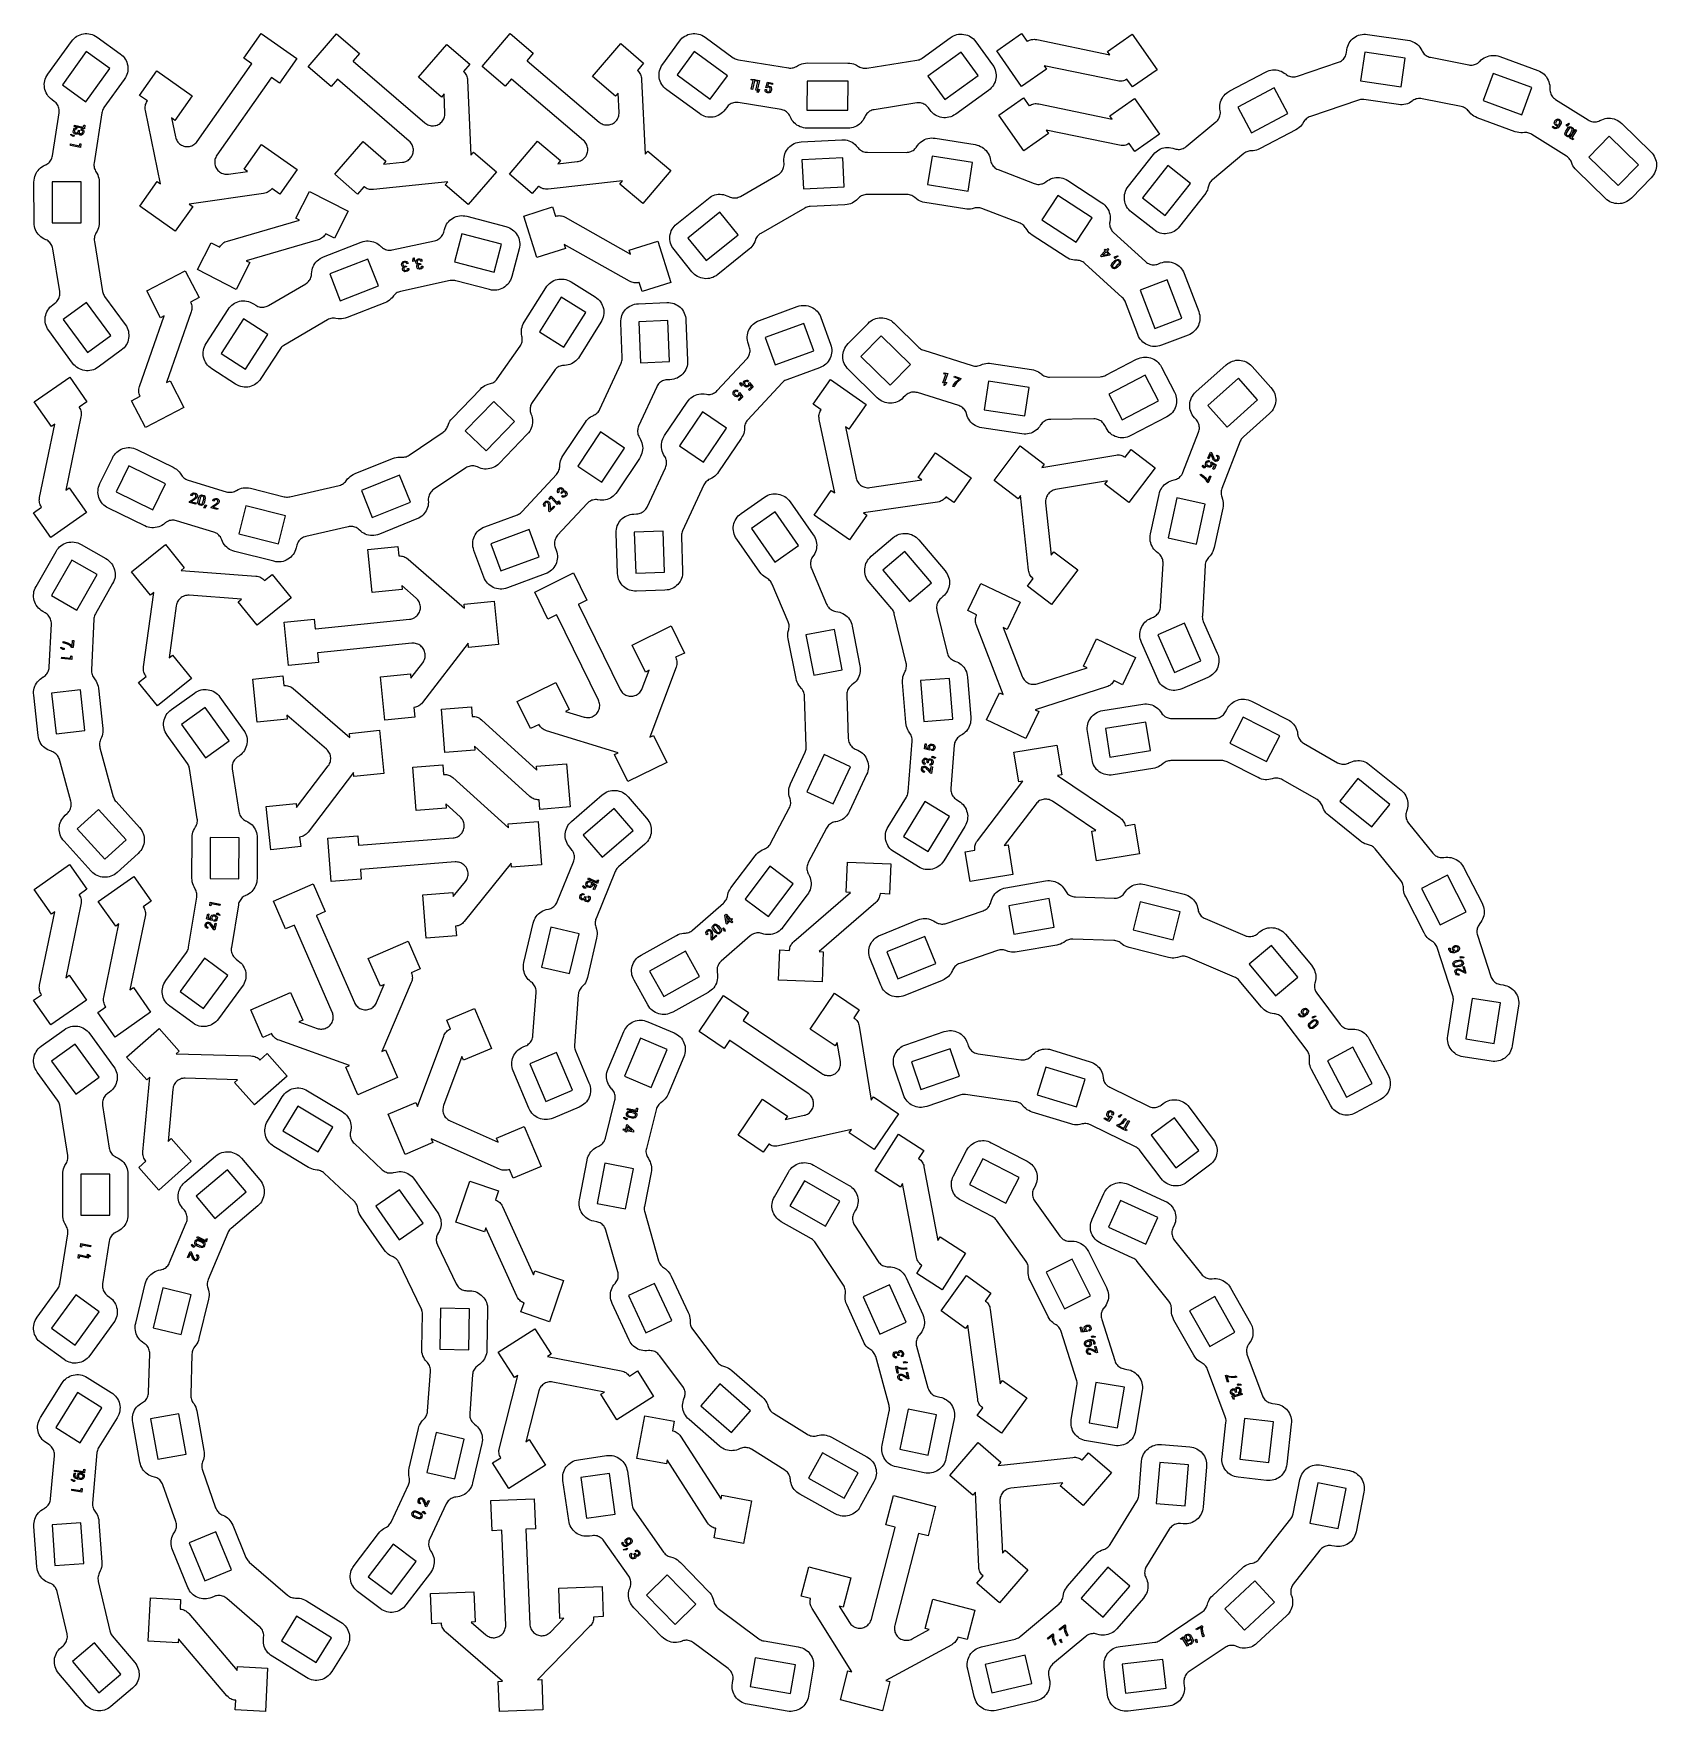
# Model space of a CAD drawing. Header units: millimetres. Extents: x 1 to 270, y 1 to 279.
import ezdxf

# ---------------------------------------------------------------- set-up
doc = ezdxf.new("R2010")
doc.units = ezdxf.units.MM

msp = doc.modelspace()

# ---------------------------------------------------------------- linework, layer by layer
at = {"color": 1}
for points in [[(2.59, 245.08), (2.34, 245.23), (2.1, 245.4), (1.89, 245.6), (1.69, 245.82), (1.51, 246.05), (1.36, 246.3), (1.23, 246.57), (1.13, 246.85), (1.06, 247.13), (1.02, 247.42), (1, 247.77), (0.97, 254.47), (0.99, 254.81), (1.03, 255.1), (1.1, 255.39), (1.2, 255.66), (1.32, 255.93), (1.47, 256.18), (1.65, 256.42), (1.85, 256.64), (2.06, 256.84), (2.3, 257.01), (2.55, 257.17), (2.88, 257.33), (2.92, 257.34), (3.09, 257.43), (3.25, 257.54), (3.41, 257.66), (3.54, 257.8), (3.67, 257.95), (3.77, 258.11), (3.87, 258.28), (3.94, 258.46), (4, 258.65), (4.04, 258.84), (5.14, 265.93), (5.16, 266.13), (5.16, 266.33), (5.14, 266.53), (5.1, 266.72), (5.04, 266.91), (4.97, 267.1), (4.87, 267.27), (4.76, 267.44), (4.63, 267.59), (4.49, 267.73), (4.33, 267.86), (3.96, 268.12), (3.69, 268.34), (3.48, 268.54), (3.29, 268.77), (3.13, 269.01), (2.99, 269.27), (2.87, 269.54), (2.78, 269.82), (2.72, 270.11), (2.69, 270.4), (2.68, 270.69), (2.71, 270.98), (2.76, 271.27), (2.84, 271.56), (2.95, 271.83), (3.09, 272.09), (3.27, 272.38), (7.19, 277.81), (7.41, 278.08), (7.61, 278.29), (7.84, 278.48), (8.08, 278.65), (8.34, 278.79), (8.61, 278.91), (8.89, 279), (9.18, 279.06), (9.47, 279.09), (9.76, 279.1), (10.06, 279.07), (10.34, 279.02), (10.63, 278.94), (10.9, 278.83), (11.16, 278.69), (11.45, 278.5), (15.26, 275.75), (15.53, 275.54), (15.74, 275.34), (15.93, 275.11), (16.1, 274.87), (16.24, 274.61), (16.36, 274.34), (16.45, 274.06), (16.51, 273.77), (16.54, 273.48), (16.54, 273.19), (16.52, 272.89), (16.47, 272.6), (16.38, 272.32), (16.28, 272.05), (16.14, 271.79), (15.95, 271.5), (12.58, 266.82), (12.48, 266.66), (12.39, 266.5), (12.32, 266.32), (12.26, 266.14), (12.23, 265.96), (10.94, 257.65), (10.92, 257.45), (10.92, 257.25), (10.94, 257.05), (10.97, 256.86), (11.03, 256.67), (11.11, 256.48), (11.2, 256.31), (11.41, 255.97), (11.54, 255.7), (11.64, 255.42), (11.71, 255.14), (11.76, 254.85), (11.77, 254.51), (11.8, 247.8), (11.78, 247.46), (11.74, 247.17), (11.67, 246.88), (11.57, 246.61), (11.45, 246.34), (11.25, 246.01), (11.24, 245.99), (11.15, 245.82), (11.07, 245.63), (11.01, 245.44), (10.98, 245.25), (10.96, 245.05), (10.96, 244.85), (10.98, 244.65), (12.33, 236.35), (12.37, 236.17), (12.43, 235.99), (12.5, 235.82), (12.59, 235.65), (12.69, 235.49), (16.1, 230.84), (16.29, 230.56), (16.42, 230.3), (16.54, 230.02), (16.62, 229.74), (16.67, 229.45), (16.7, 229.16), (16.7, 228.86), (16.67, 228.57), (16.61, 228.28), (16.52, 228), (16.41, 227.73), (16.27, 227.47), (16.1, 227.23), (15.91, 227), (15.71, 226.8), (15.44, 226.58), (11.64, 223.8), (11.36, 223.61), (11.1, 223.48), (10.83, 223.37), (10.54, 223.28), (10.25, 223.23), (9.96, 223.2), (9.67, 223.2), (9.38, 223.23), (9.09, 223.29), (8.81, 223.38), (8.53, 223.49), (8.28, 223.63), (8.03, 223.8), (7.81, 223.99), (7.6, 224.2), (7.38, 224.46), (3.43, 229.87), (3.24, 230.16), (3.1, 230.42), (2.99, 230.69), (2.9, 230.97), (2.85, 231.26), (2.82, 231.55), (2.82, 231.85), (2.85, 232.14), (2.91, 232.43), (3, 232.71), (3.12, 232.98), (3.26, 233.24), (3.42, 233.48), (3.61, 233.71), (3.82, 233.92), (4.08, 234.13), (4.45, 234.4), (4.61, 234.53), (4.75, 234.67), (4.88, 234.82), (4.99, 234.99), (5.08, 235.16), (5.16, 235.35), (5.21, 235.54), (5.25, 235.74), (5.27, 235.94), (5.27, 236.14), (5.24, 236.34), (4.09, 243.41), (4.05, 243.61), (3.99, 243.79), (3.92, 243.97), (3.82, 244.14), (3.72, 244.3), (3.59, 244.45), (3.45, 244.59), (3.3, 244.71), (3.14, 244.82), (2.97, 244.91), (2.93, 244.92), (2.59, 245.08)], [(21.4, 254.56), (21.96, 254.17), (19.45, 266.33), (19.42, 266.57), (19.41, 266.77), (19.41, 266.97), (19.44, 267.16), (19.49, 267.35), (19.55, 267.53), (19.64, 267.71), (19.74, 267.88), (19.77, 267.93), (18.46, 268.85), (21.34, 272.94), (27.22, 268.8), (24.35, 264.71), (23.79, 265.1), (24.44, 261.96), (24.49, 261.77), (24.55, 261.59), (24.64, 261.41), (24.74, 261.25), (24.85, 261.09), (24.98, 260.95), (25.13, 260.82), (25.28, 260.7), (25.45, 260.6), (25.62, 260.52), (25.8, 260.45), (25.99, 260.4), (26.18, 260.37), (26.38, 260.36), (26.57, 260.37), (26.76, 260.39), (26.95, 260.44), (27.13, 260.5), (27.31, 260.58), (27.48, 260.68), (27.64, 260.79), (27.78, 260.92), (27.91, 261.06), (28.03, 261.21), (37.06, 274.05), (37.09, 274.09), (35.78, 275.01), (38.66, 279.1), (44.55, 274.96), (41.67, 270.87), (40.36, 271.79), (40.33, 271.75), (31.31, 258.91), (31.2, 258.75), (31.11, 258.57), (31.04, 258.39), (30.99, 258.21), (30.96, 258.02), (30.94, 257.82), (30.95, 257.63), (30.97, 257.44), (31.01, 257.25), (31.07, 257.06), (31.14, 256.88), (31.24, 256.71), (31.35, 256.55), (31.47, 256.41), (31.61, 256.27), (31.76, 256.15), (31.92, 256.04), (32.09, 255.95), (32.27, 255.88), (32.46, 255.82), (32.65, 255.78), (32.84, 255.76), (33.03, 255.76), (33.23, 255.78), (36.4, 256.23), (35.85, 256.63), (38.72, 260.72), (44.61, 256.58), (41.74, 252.49), (40.42, 253.41), (40.39, 253.36), (40.26, 253.21), (40.13, 253.07), (39.97, 252.95), (39.81, 252.84), (39.64, 252.75), (39.45, 252.67), (39.27, 252.62), (39.03, 252.57), (26.73, 250.81), (27.29, 250.42), (24.41, 246.33), (18.52, 250.47), (21.4, 254.56)], [(69.16, 254), (69.61, 254.52), (57.26, 253.23), (57.01, 253.22), (56.82, 253.23), (56.62, 253.25), (56.43, 253.3), (56.25, 253.37), (56.07, 253.45), (55.9, 253.55), (55.74, 253.66), (55.7, 253.71), (54.65, 252.49), (50.86, 255.76), (55.57, 261.21), (59.35, 257.94), (58.91, 257.43), (62.1, 257.76), (62.29, 257.79), (62.48, 257.84), (62.66, 257.9), (62.84, 257.98), (63.01, 258.08), (63.16, 258.2), (63.3, 258.33), (63.44, 258.47), (63.55, 258.63), (63.65, 258.79), (63.74, 258.97), (63.8, 259.15), (63.85, 259.34), (63.88, 259.53), (63.89, 259.72), (63.89, 259.92), (63.86, 260.11), (63.82, 260.3), (63.76, 260.48), (63.68, 260.66), (63.58, 260.82), (63.47, 260.98), (63.34, 261.13), (63.2, 261.26), (51.32, 271.52), (51.28, 271.55), (50.24, 270.34), (46.45, 273.6), (51.15, 279.05), (54.94, 275.79), (53.89, 274.57), (53.93, 274.54), (65.81, 264.29), (65.97, 264.17), (66.13, 264.07), (66.3, 263.98), (66.48, 263.91), (66.67, 263.86), (66.86, 263.82), (67.05, 263.81), (67.25, 263.81), (67.44, 263.83), (67.63, 263.87), (67.81, 263.93), (67.99, 264), (68.16, 264.1), (68.32, 264.21), (68.47, 264.33), (68.61, 264.47), (68.73, 264.62), (68.84, 264.78), (68.93, 264.95), (69, 265.13), (69.06, 265.31), (69.1, 265.5), (69.12, 265.7), (69.12, 265.89), (68.98, 269.1), (68.54, 268.58), (64.75, 271.85), (69.45, 277.3), (73.24, 274.03), (72.19, 272.82), (72.24, 272.78), (72.38, 272.64), (72.5, 272.49), (72.61, 272.33), (72.7, 272.15), (72.77, 271.97), (72.83, 271.78), (72.87, 271.59), (72.89, 271.35), (73.42, 258.94), (73.87, 259.46), (77.65, 256.19), (72.95, 250.74), (69.16, 254)], [(98.12, 254.15), (98.56, 254.67), (86.22, 253.31), (85.97, 253.3), (85.78, 253.3), (85.58, 253.33), (85.39, 253.38), (85.21, 253.44), (85.03, 253.52), (84.86, 253.62), (84.7, 253.74), (84.65, 253.78), (83.61, 252.56), (79.81, 255.8), (84.48, 261.28), (88.29, 258.03), (87.84, 257.51), (91.04, 257.86), (91.23, 257.89), (91.41, 257.94), (91.6, 258.01), (91.77, 258.09), (91.94, 258.19), (92.09, 258.31), (92.23, 258.44), (92.36, 258.59), (92.48, 258.74), (92.58, 258.91), (92.66, 259.08), (92.73, 259.26), (92.78, 259.45), (92.81, 259.64), (92.82, 259.84), (92.81, 260.03), (92.78, 260.22), (92.74, 260.41), (92.67, 260.59), (92.59, 260.77), (92.5, 260.94), (92.38, 261.09), (92.26, 261.24), (92.12, 261.37), (80.18, 271.56), (80.14, 271.6), (79.1, 270.38), (75.3, 273.62), (79.97, 279.1), (83.78, 275.85), (82.74, 274.63), (82.77, 274.6), (94.71, 264.42), (94.87, 264.3), (95.03, 264.19), (95.2, 264.11), (95.38, 264.04), (95.57, 263.99), (95.76, 263.95), (95.95, 263.94), (96.15, 263.94), (96.34, 263.96), (96.53, 264.01), (96.71, 264.07), (96.89, 264.14), (97.06, 264.24), (97.22, 264.35), (97.37, 264.47), (97.51, 264.61), (97.63, 264.76), (97.73, 264.92), (97.82, 265.09), (97.9, 265.27), (97.95, 265.46), (97.99, 265.65), (98.01, 265.84), (98.01, 266.03), (97.85, 269.24), (97.41, 268.72), (93.61, 271.97), (98.28, 277.45), (102.08, 274.2), (101.04, 272.98), (101.09, 272.94), (101.23, 272.8), (101.35, 272.65), (101.46, 272.49), (101.55, 272.31), (101.63, 272.13), (101.69, 271.95), (101.72, 271.75), (101.75, 271.51), (102.35, 259.11), (102.79, 259.62), (106.59, 256.38), (101.92, 250.9), (98.12, 254.15)], [(138.61, 264.99), (138.46, 264.74), (138.29, 264.5), (138.09, 264.28), (137.87, 264.09), (137.63, 263.91), (137.38, 263.76), (137.12, 263.64), (136.84, 263.54), (136.55, 263.47), (136.26, 263.42), (135.92, 263.41), (129.22, 263.42), (128.87, 263.44), (128.58, 263.48), (128.3, 263.56), (128.02, 263.66), (127.76, 263.78), (127.5, 263.93), (127.27, 264.11), (127.05, 264.31), (126.85, 264.53), (126.68, 264.76), (126.53, 265.02), (126.37, 265.35), (126.35, 265.39), (126.26, 265.56), (126.16, 265.72), (126.03, 265.87), (125.9, 266.01), (125.75, 266.14), (125.59, 266.24), (125.42, 266.34), (125.24, 266.41), (125.05, 266.47), (124.86, 266.51), (117.78, 267.65), (117.58, 267.68), (117.38, 267.68), (117.18, 267.66), (116.99, 267.62), (116.8, 267.56), (116.61, 267.49), (116.43, 267.39), (116.27, 267.28), (116.11, 267.16), (115.97, 267.01), (115.85, 266.86), (115.58, 266.49), (115.36, 266.22), (115.16, 266.01), (114.93, 265.83), (114.69, 265.66), (114.43, 265.52), (114.16, 265.4), (113.88, 265.32), (113.59, 265.26), (113.3, 265.23), (113, 265.22), (112.71, 265.25), (112.42, 265.31), (112.14, 265.39), (111.87, 265.5), (111.61, 265.64), (111.32, 265.82), (105.91, 269.78), (105.64, 269.99), (105.43, 270.2), (105.24, 270.42), (105.08, 270.67), (104.93, 270.93), (104.82, 271.2), (104.73, 271.48), (104.67, 271.77), (104.64, 272.06), (104.64, 272.35), (104.67, 272.64), (104.72, 272.93), (104.8, 273.22), (104.91, 273.49), (105.05, 273.75), (105.24, 274.04), (108.01, 277.83), (108.23, 278.1), (108.43, 278.31), (108.66, 278.5), (108.9, 278.66), (109.16, 278.8), (109.43, 278.92), (109.71, 279.01), (110, 279.07), (110.29, 279.1), (110.59, 279.1), (110.88, 279.07), (111.17, 279.02), (111.45, 278.94), (111.72, 278.82), (111.99, 278.69), (112.27, 278.5), (116.93, 275.1), (117.09, 275), (117.25, 274.91), (117.43, 274.84), (117.61, 274.78), (117.79, 274.74), (126.09, 273.41), (126.29, 273.38), (126.49, 273.38), (126.69, 273.4), (126.88, 273.44), (127.07, 273.49), (127.26, 273.57), (127.44, 273.66), (127.78, 273.87), (128.04, 273.99), (128.32, 274.09), (128.61, 274.16), (128.9, 274.21), (129.24, 274.22), (135.94, 274.21), (136.28, 274.19), (136.58, 274.15), (136.86, 274.07), (137.14, 273.97), (137.4, 273.85), (137.73, 273.65), (137.75, 273.64), (137.92, 273.55), (138.11, 273.47), (138.3, 273.41), (138.49, 273.37), (138.69, 273.36), (138.89, 273.36), (139.09, 273.38), (147.39, 274.68), (147.58, 274.72), (147.76, 274.77), (147.93, 274.84), (148.1, 274.93), (148.26, 275.03), (152.93, 278.41), (153.22, 278.6), (153.48, 278.74), (153.75, 278.84), (154.03, 278.93), (154.32, 278.98), (154.61, 279.01), (154.91, 279), (155.2, 278.97), (155.49, 278.91), (155.77, 278.82), (156.04, 278.7), (156.3, 278.56), (156.54, 278.4), (156.77, 278.21), (156.97, 278), (157.19, 277.73), (159.94, 273.92), (160.13, 273.63), (160.26, 273.37), (160.37, 273.1), (160.46, 272.81), (160.51, 272.53), (160.53, 272.23), (160.53, 271.94), (160.5, 271.65), (160.44, 271.36), (160.35, 271.08), (160.23, 270.81), (160.09, 270.55), (159.93, 270.31), (159.74, 270.08), (159.53, 269.88), (159.26, 269.66), (153.83, 265.73), (153.54, 265.55), (153.28, 265.41), (153.01, 265.3), (152.72, 265.22), (152.43, 265.17), (152.14, 265.14), (151.85, 265.14), (151.55, 265.18), (151.27, 265.24), (150.99, 265.33), (150.72, 265.44), (150.46, 265.58), (150.21, 265.75), (149.99, 265.94), (149.78, 266.15), (149.57, 266.42), (149.3, 266.79), (149.18, 266.94), (149.04, 267.08), (148.88, 267.21), (148.72, 267.32), (148.54, 267.42), (148.36, 267.5), (148.17, 267.55), (147.97, 267.59), (147.77, 267.61), (147.57, 267.61), (147.37, 267.59), (140.29, 266.48), (140.1, 266.44), (139.91, 266.38), (139.73, 266.31), (139.56, 266.21), (139.4, 266.11), (139.25, 265.98), (139.11, 265.84), (138.99, 265.69), (138.88, 265.53), (138.79, 265.36), (138.77, 265.32), (138.61, 264.99)], [(179.02, 276.14), (183.12, 279.01), (187.25, 273.11), (183.16, 270.24), (182.24, 271.55), (182.19, 271.52), (182.02, 271.42), (181.84, 271.34), (181.65, 271.27), (181.46, 271.23), (181.27, 271.2), (181.07, 271.19), (180.88, 271.2), (180.64, 271.24), (168.48, 273.76), (168.87, 273.2), (164.77, 270.33), (160.64, 276.23), (164.74, 279.1), (165.66, 277.79), (165.71, 277.82), (165.87, 277.92), (166.05, 278), (166.24, 278.07), (166.43, 278.11), (166.62, 278.14), (166.82, 278.15), (167.01, 278.14), (167.26, 278.1), (179.42, 275.58), (179.02, 276.14)], [(208.66, 272.32), (208.82, 272.21), (208.99, 272.11), (209.17, 272.04), (209.36, 271.98), (209.55, 271.94), (209.74, 271.92), (209.93, 271.92), (210.13, 271.93), (210.32, 271.97), (210.51, 272.02), (217.3, 274.33), (217.48, 274.4), (217.66, 274.49), (217.83, 274.6), (217.98, 274.73), (218.13, 274.87), (218.25, 275.02), (218.36, 275.19), (218.46, 275.36), (218.54, 275.55), (218.59, 275.74), (218.63, 275.94), (218.7, 276.39), (218.76, 276.72), (218.85, 277), (218.96, 277.28), (219.1, 277.54), (219.26, 277.78), (219.44, 278.01), (219.65, 278.22), (219.88, 278.41), (220.12, 278.57), (220.38, 278.71), (220.65, 278.82), (220.93, 278.91), (221.22, 278.97), (221.51, 279), (221.81, 279), (222.15, 278.97), (228.78, 278.01), (229.12, 277.94), (229.4, 277.86), (229.67, 277.75), (229.93, 277.61), (230.18, 277.45), (230.41, 277.26), (230.62, 277.06), (230.8, 276.83), (230.97, 276.59), (231.12, 276.31), (231.18, 276.17), (231.29, 276), (231.4, 275.85), (231.53, 275.7), (231.68, 275.57), (231.84, 275.45), (232.01, 275.35), (232.18, 275.27), (232.37, 275.2), (232.56, 275.16), (238.91, 273.9), (239.1, 273.87), (239.3, 273.86), (239.49, 273.87), (239.68, 273.9), (239.87, 273.95), (240.06, 274.01), (240.23, 274.09), (240.4, 274.19), (240.56, 274.31), (240.7, 274.44), (240.73, 274.47), (240.99, 274.73), (241.22, 274.91), (241.47, 275.07), (241.73, 275.21), (242, 275.32), (242.28, 275.4), (242.57, 275.46), (242.87, 275.48), (243.16, 275.48), (243.45, 275.45), (243.74, 275.39), (244.07, 275.29), (250.36, 272.97), (250.67, 272.84), (250.93, 272.69), (251.18, 272.53), (251.4, 272.34), (251.61, 272.13), (251.79, 271.9), (251.95, 271.66), (252.09, 271.39), (252.2, 271.12), (252.28, 270.84), (252.34, 270.55), (252.36, 270.26), (252.36, 269.9), (252.37, 269.7), (252.4, 269.5), (252.45, 269.3), (252.52, 269.11), (252.6, 268.92), (252.71, 268.75), (252.83, 268.59), (252.97, 268.44), (253.13, 268.31), (253.29, 268.19), (258.72, 264.77), (258.9, 264.67), (259.09, 264.59), (259.28, 264.53), (259.48, 264.49), (259.68, 264.46), (259.89, 264.46), (260.09, 264.48), (260.29, 264.52), (260.48, 264.58), (260.67, 264.67), (260.99, 264.82), (261.27, 264.92), (261.55, 265), (261.84, 265.05), (262.13, 265.07), (262.43, 265.06), (262.72, 265.02), (263.01, 264.95), (263.28, 264.85), (263.55, 264.73), (263.81, 264.58), (264.04, 264.41), (264.3, 264.18), (269.11, 259.51), (269.34, 259.26), (269.52, 259.03), (269.67, 258.78), (269.8, 258.51), (269.91, 258.24), (269.98, 257.95), (270.03, 257.66), (270.05, 257.37), (270.04, 257.07), (270, 256.78), (269.93, 256.5), (269.83, 256.22), (269.71, 255.95), (269.56, 255.7), (269.39, 255.46), (269.17, 255.2), (265.89, 251.83), (265.64, 251.6), (265.4, 251.42), (265.15, 251.26), (264.89, 251.13), (264.61, 251.03), (264.33, 250.95), (264.04, 250.91), (263.74, 250.89), (263.45, 250.9), (263.16, 250.94), (262.87, 251.01), (262.59, 251.1), (262.33, 251.22), (262.07, 251.37), (261.83, 251.54), (261.58, 251.77), (256.77, 256.44), (256.54, 256.69), (256.36, 256.93), (256.2, 257.18), (256.07, 257.44), (255.96, 257.75), (255.89, 257.93), (255.8, 258.09), (255.69, 258.24), (255.58, 258.39), (255.45, 258.52), (255.3, 258.64), (255.15, 258.75), (249.4, 262.37), (249.24, 262.46), (249.07, 262.54), (248.9, 262.6), (248.72, 262.64), (248.53, 262.67), (248.35, 262.68), (248.16, 262.67), (247.83, 262.64), (247.53, 262.64), (247.24, 262.67), (246.95, 262.73), (246.63, 262.83), (240.34, 265.15), (240.02, 265.28), (239.76, 265.43), (239.52, 265.59), (239.29, 265.78), (239.09, 265.99), (238.85, 266.29), (238.84, 266.31), (238.7, 266.45), (238.56, 266.59), (238.4, 266.71), (238.23, 266.81), (238.05, 266.9), (237.86, 266.96), (237.67, 267.01), (231.17, 268.3), (230.97, 268.33), (230.78, 268.33), (230.58, 268.32), (230.39, 268.3), (230.19, 268.25), (230.01, 268.18), (229.83, 268.1), (229.66, 267.99), (229.52, 267.89), (229.27, 267.72), (229.01, 267.58), (228.74, 267.47), (228.46, 267.38), (228.17, 267.32), (227.88, 267.29), (227.58, 267.29), (227.24, 267.32), (221.54, 268.14), (221.35, 268.16), (221.16, 268.16), (220.97, 268.15), (220.79, 268.11), (220.61, 268.06), (212.65, 265.35), (212.46, 265.28), (212.28, 265.19), (212.12, 265.08), (211.96, 264.96), (211.82, 264.82), (211.69, 264.66), (211.58, 264.5), (211.37, 264.15), (211.2, 263.92), (211, 263.7), (210.78, 263.51), (210.54, 263.33), (210.24, 263.16), (204.32, 260.03), (204, 259.89), (203.73, 259.79), (203.44, 259.72), (203.15, 259.68), (202.82, 259.67), (202.63, 259.65), (202.45, 259.62), (202.27, 259.56), (202.1, 259.5), (201.93, 259.41), (201.77, 259.32), (201.62, 259.2), (196.4, 254.86), (196.27, 254.73), (196.14, 254.59), (196.03, 254.45), (195.93, 254.29), (195.85, 254.12), (195.79, 253.95), (195.74, 253.77), (195.66, 253.44), (195.57, 253.16), (195.45, 252.9), (195.3, 252.64), (195.1, 252.36), (190.96, 247.09), (190.73, 246.84), (190.52, 246.63), (190.28, 246.45), (190.04, 246.3), (189.77, 246.17), (189.5, 246.06), (189.21, 245.98), (188.92, 245.94), (188.63, 245.92), (188.34, 245.92), (188.04, 245.96), (187.76, 246.03), (187.48, 246.12), (187.21, 246.24), (186.95, 246.39), (186.67, 246.59), (182.98, 249.49), (182.72, 249.72), (182.52, 249.93), (182.34, 250.17), (182.18, 250.41), (182.05, 250.68), (181.95, 250.95), (181.87, 251.24), (181.82, 251.53), (181.8, 251.82), (181.81, 252.11), (181.85, 252.41), (181.91, 252.69), (182.01, 252.97), (182.13, 253.24), (182.27, 253.5), (182.47, 253.78), (186.62, 259.04), (186.84, 259.3), (187.06, 259.5), (187.29, 259.68), (187.54, 259.84), (187.8, 259.97), (188.08, 260.07), (188.36, 260.15), (188.65, 260.2), (188.94, 260.22), (189.24, 260.21), (189.53, 260.18), (189.82, 260.11), (190.15, 260), (190.35, 259.94), (190.55, 259.91), (190.75, 259.89), (190.96, 259.9), (191.16, 259.93), (191.36, 259.97), (191.55, 260.04), (191.73, 260.13), (191.91, 260.23), (192.07, 260.36), (197, 264.46), (197.15, 264.6), (197.29, 264.75), (197.4, 264.92), (197.51, 265.1), (197.59, 265.28), (197.65, 265.48), (197.69, 265.67), (197.72, 265.88), (197.72, 266.08), (197.7, 266.28), (197.65, 266.64), (197.64, 266.93), (197.65, 267.22), (197.7, 267.51), (197.77, 267.8), (197.87, 268.07), (198, 268.34), (198.15, 268.59), (198.33, 268.83), (198.53, 269.04), (198.75, 269.24), (198.99, 269.41), (199.28, 269.59), (205.21, 272.71), (205.52, 272.86), (205.8, 272.96), (206.08, 273.02), (206.38, 273.07), (206.67, 273.08), (206.96, 273.06), (207.25, 273.02), (207.54, 272.94), (207.82, 272.84), (208.08, 272.72), (208.33, 272.56), (208.63, 272.34), (208.66, 272.32)], [(13.55, 273.29), (9.65, 276.1), (5.68, 270.58), (9.57, 267.78), (13.55, 273.29)], [(110.46, 276.11), (107.63, 272.23), (113.13, 268.22), (115.96, 272.1), (110.46, 276.11)], [(152.03, 268.14), (157.54, 272.12), (154.73, 276.01), (149.22, 272.03), (152.03, 268.14)], [(227.72, 270.28), (228.4, 275.03), (221.67, 276.01), (220.99, 271.25), (227.72, 270.28)], [(129.18, 271.22), (129.17, 266.42), (135.97, 266.41), (135.98, 271.21), (129.18, 271.22)], [(208.89, 265.84), (206.65, 270.08), (200.64, 266.91), (202.87, 262.66), (208.89, 265.84)], [(241.33, 267.98), (247.71, 265.63), (249.37, 270.14), (242.99, 272.49), (241.33, 267.98)], [(169.24, 262.54), (165.14, 259.67), (161.01, 265.56), (165.1, 268.43), (166.02, 267.12), (166.07, 267.16), (166.24, 267.25), (166.42, 267.34), (166.61, 267.4), (166.8, 267.45), (166.99, 267.48), (167.19, 267.48), (167.38, 267.47), (167.62, 267.43), (179.78, 264.91), (179.39, 265.47), (183.49, 268.34), (187.62, 262.44), (183.52, 259.57), (182.6, 260.89), (182.55, 260.85), (182.39, 260.75), (182.21, 260.67), (182.02, 260.61), (181.83, 260.56), (181.64, 260.53), (181.44, 260.52), (181.25, 260.54), (181, 260.57), (168.84, 263.1), (169.24, 262.54)], [(120.5, 244.55), (120.37, 244.29), (120.21, 244.04), (120.04, 243.8), (119.84, 243.59), (119.58, 243.36), (114.36, 239.15), (114.08, 238.95), (113.83, 238.8), (113.56, 238.68), (113.28, 238.58), (113, 238.51), (112.71, 238.47), (112.41, 238.46), (112.12, 238.48), (111.83, 238.53), (111.54, 238.6), (111.27, 238.7), (111, 238.83), (110.75, 238.98), (110.52, 239.16), (110.3, 239.36), (110.07, 239.62), (107.12, 243.28), (106.92, 243.56), (106.77, 243.81), (106.65, 244.08), (106.55, 244.36), (106.49, 244.64), (106.44, 244.93), (106.43, 245.23), (106.45, 245.52), (106.5, 245.81), (106.57, 246.1), (106.67, 246.37), (106.8, 246.64), (106.95, 246.89), (107.13, 247.12), (107.33, 247.34), (107.59, 247.57), (112.81, 251.77), (113.09, 251.97), (113.34, 252.12), (113.61, 252.24), (113.88, 252.34), (114.17, 252.41), (114.46, 252.45), (114.76, 252.46), (115.05, 252.44), (115.34, 252.4), (115.62, 252.32), (115.9, 252.22), (116.23, 252.06), (116.27, 252.04), (116.45, 251.96), (116.63, 251.91), (116.82, 251.87), (117.02, 251.84), (117.21, 251.84), (117.4, 251.86), (117.6, 251.89), (117.78, 251.95), (117.96, 252.02), (118.14, 252.1), (124.36, 255.67), (124.53, 255.78), (124.68, 255.9), (124.83, 256.04), (124.96, 256.2), (125.07, 256.36), (125.17, 256.54), (125.24, 256.72), (125.3, 256.91), (125.34, 257.11), (125.36, 257.31), (125.36, 257.51), (125.34, 257.96), (125.34, 258.3), (125.37, 258.6), (125.43, 258.88), (125.51, 259.17), (125.62, 259.44), (125.76, 259.7), (125.93, 259.94), (126.11, 260.17), (126.32, 260.38), (126.55, 260.56), (126.79, 260.73), (127.05, 260.87), (127.32, 260.98), (127.6, 261.06), (127.89, 261.12), (128.23, 261.16), (134.93, 261.49), (135.27, 261.49), (135.56, 261.46), (135.85, 261.4), (136.13, 261.32), (136.41, 261.2), (136.67, 261.07), (136.91, 260.9), (137.14, 260.72), (137.35, 260.51), (137.55, 260.26), (137.64, 260.14), (137.77, 260), (137.91, 259.87), (138.07, 259.75), (138.24, 259.65), (138.42, 259.56), (138.6, 259.5), (138.79, 259.45), (138.98, 259.42), (139.18, 259.41), (145.66, 259.4), (145.85, 259.41), (146.04, 259.43), (146.23, 259.48), (146.41, 259.54), (146.59, 259.63), (146.76, 259.72), (146.92, 259.84), (147.06, 259.97), (147.19, 260.11), (147.31, 260.27), (147.33, 260.3), (147.54, 260.61), (147.73, 260.83), (147.94, 261.04), (148.17, 261.22), (148.42, 261.38), (148.68, 261.52), (148.95, 261.63), (149.23, 261.71), (149.52, 261.76), (149.82, 261.79), (150.11, 261.78), (150.45, 261.74), (157.07, 260.68), (157.4, 260.61), (157.68, 260.52), (157.96, 260.4), (158.21, 260.26), (158.46, 260.09), (158.68, 259.9), (158.89, 259.69), (159.07, 259.46), (159.23, 259.22), (159.37, 258.96), (159.47, 258.68), (159.56, 258.4), (159.62, 258.05), (159.67, 257.85), (159.74, 257.66), (159.82, 257.48), (159.93, 257.3), (160.05, 257.14), (160.19, 256.99), (160.34, 256.85), (160.5, 256.73), (160.68, 256.63), (160.87, 256.55), (166.85, 254.23), (167.05, 254.17), (167.24, 254.13), (167.45, 254.1), (167.65, 254.1), (167.85, 254.12), (168.05, 254.16), (168.25, 254.21), (168.43, 254.29), (168.61, 254.39), (168.78, 254.5), (169.07, 254.72), (169.32, 254.87), (169.58, 255), (169.86, 255.1), (170.14, 255.18), (170.43, 255.22), (170.73, 255.24), (171.02, 255.23), (171.31, 255.19), (171.6, 255.12), (171.88, 255.02), (172.14, 254.9), (172.44, 254.73), (178.05, 251.06), (178.33, 250.86), (178.55, 250.67), (178.75, 250.45), (178.92, 250.22), (179.08, 249.96), (179.21, 249.7), (179.31, 249.42), (179.38, 249.14), (179.43, 248.85), (179.45, 248.56), (179.44, 248.26), (179.38, 247.89), (179.38, 247.85), (179.36, 247.66), (179.36, 247.47), (179.38, 247.27), (179.42, 247.08), (179.48, 246.9), (179.55, 246.72), (179.65, 246.55), (179.75, 246.39), (179.88, 246.24), (180.02, 246.1), (185.33, 241.28), (185.48, 241.15), (185.65, 241.04), (185.83, 240.95), (186.01, 240.88), (186.2, 240.82), (186.4, 240.78), (186.6, 240.76), (186.8, 240.77), (187, 240.79), (187.19, 240.83), (187.38, 240.89), (187.81, 241.06), (188.14, 241.16), (188.42, 241.23), (188.72, 241.26), (189.01, 241.27), (189.3, 241.24), (189.59, 241.19), (189.88, 241.11), (190.15, 241), (190.41, 240.87), (190.66, 240.71), (190.89, 240.53), (191.1, 240.33), (191.29, 240.1), (191.46, 239.86), (191.61, 239.61), (191.74, 239.29), (194.13, 233.03), (194.23, 232.7), (194.3, 232.41), (194.33, 232.12), (194.34, 231.83), (194.32, 231.53), (194.26, 231.24), (194.18, 230.96), (194.08, 230.69), (193.94, 230.43), (193.79, 230.18), (193.6, 229.95), (193.4, 229.73), (193.18, 229.54), (192.93, 229.38), (192.68, 229.23), (192.36, 229.09), (187.97, 227.42), (187.64, 227.31), (187.36, 227.25), (187.06, 227.22), (186.77, 227.21), (186.48, 227.23), (186.19, 227.29), (185.9, 227.36), (185.63, 227.47), (185.37, 227.61), (185.12, 227.76), (184.89, 227.95), (184.68, 228.15), (184.48, 228.37), (184.32, 228.61), (184.17, 228.87), (184.04, 229.19), (181.98, 234.57), (181.91, 234.75), (181.82, 234.91), (181.71, 235.07), (181.59, 235.21), (181.46, 235.34), (175.23, 240.99), (175.07, 241.12), (174.91, 241.23), (174.73, 241.32), (174.55, 241.39), (174.35, 241.45), (174.16, 241.49), (173.96, 241.51), (173.56, 241.52), (173.27, 241.56), (172.98, 241.63), (172.71, 241.72), (172.44, 241.85), (172.14, 242.02), (166.53, 245.69), (166.25, 245.89), (166.03, 246.08), (165.83, 246.3), (165.66, 246.53), (165.48, 246.82), (165.38, 246.97), (165.26, 247.12), (165.13, 247.25), (164.99, 247.37), (164.83, 247.47), (164.67, 247.56), (164.5, 247.64), (158.17, 250.09), (157.99, 250.15), (157.81, 250.19), (157.62, 250.22), (157.44, 250.22), (157.25, 250.21), (157.07, 250.19), (156.89, 250.14), (156.57, 250.05), (156.28, 250), (155.98, 249.97), (155.69, 249.98), (155.35, 250.02), (148.73, 251.08), (148.4, 251.15), (148.12, 251.24), (147.85, 251.36), (147.59, 251.5), (147.35, 251.67), (147.05, 251.91), (147.04, 251.93), (146.88, 252.05), (146.71, 252.15), (146.53, 252.24), (146.34, 252.31), (146.15, 252.36), (145.95, 252.39), (145.76, 252.4), (139.13, 252.41), (138.93, 252.4), (138.74, 252.37), (138.55, 252.33), (138.36, 252.26), (138.18, 252.18), (138.02, 252.08), (137.86, 251.96), (137.71, 251.83), (137.59, 251.7), (137.38, 251.48), (137.15, 251.29), (136.91, 251.13), (136.65, 250.99), (136.38, 250.88), (136.09, 250.79), (135.81, 250.74), (135.46, 250.7), (129.71, 250.42), (129.52, 250.4), (129.33, 250.36), (129.15, 250.31), (128.98, 250.24), (128.81, 250.15), (121.52, 245.97), (121.35, 245.87), (121.19, 245.74), (121.05, 245.6), (120.92, 245.45), (120.81, 245.29), (120.71, 245.11), (120.64, 244.93), (120.63, 244.91), (120.5, 244.55)], [(258.83, 258.63), (263.7, 253.89), (267.05, 257.33), (262.18, 262.07), (258.83, 258.63)], [(155.88, 252.97), (156.64, 257.71), (149.93, 258.79), (149.16, 254.05), (155.88, 252.97)], [(128.57, 253.36), (135.36, 253.7), (135.13, 258.49), (128.33, 258.16), (128.57, 253.36)], [(192.78, 254.25), (189, 257.22), (184.8, 251.88), (188.57, 248.91), (192.78, 254.25)], [(8.77, 254.54), (3.97, 254.53), (4, 247.73), (8.8, 247.74), (8.77, 254.54)], [(36.78, 241.13), (34.5, 236.68), (28.09, 239.96), (30.37, 244.41), (31.8, 243.68), (31.82, 243.73), (31.93, 243.9), (32.05, 244.06), (32.18, 244.2), (32.33, 244.33), (32.48, 244.44), (32.65, 244.54), (32.83, 244.62), (33.06, 244.7), (44.99, 248.16), (44.39, 248.47), (46.67, 252.92), (53.07, 249.63), (50.8, 245.18), (49.37, 245.92), (49.34, 245.86), (49.24, 245.69), (49.12, 245.54), (48.99, 245.39), (48.84, 245.26), (48.68, 245.15), (48.51, 245.05), (48.33, 244.97), (48.1, 244.89), (36.17, 241.44), (36.78, 241.13)], [(173.82, 244.51), (176.45, 248.52), (170.76, 252.24), (168.13, 248.23), (173.82, 244.51)], [(42.25, 227.28), (42.1, 227.17), (41.97, 227.04), (41.84, 226.89), (41.73, 226.74), (38.62, 221.89), (38.42, 221.61), (38.23, 221.39), (38.01, 221.19), (37.78, 221.01), (37.53, 220.85), (37.27, 220.72), (36.99, 220.62), (36.71, 220.54), (36.42, 220.49), (36.12, 220.47), (35.83, 220.48), (35.54, 220.52), (35.25, 220.58), (34.97, 220.68), (34.7, 220.8), (34.41, 220.97), (30.45, 223.51), (30.17, 223.71), (29.95, 223.9), (29.75, 224.12), (29.57, 224.35), (29.41, 224.6), (29.28, 224.86), (29.18, 225.14), (29.1, 225.42), (29.05, 225.71), (29.03, 226.01), (29.04, 226.3), (29.08, 226.59), (29.15, 226.88), (29.24, 227.16), (29.36, 227.43), (29.53, 227.72), (33.15, 233.36), (33.35, 233.64), (33.55, 233.86), (33.76, 234.07), (33.99, 234.25), (34.24, 234.4), (34.51, 234.53), (34.78, 234.64), (35.06, 234.71), (35.35, 234.76), (35.65, 234.78), (35.94, 234.77), (36.23, 234.73), (36.52, 234.67), (36.8, 234.57), (37.07, 234.45), (37.37, 234.28), (37.75, 234.04), (37.92, 233.94), (38.1, 233.85), (38.29, 233.79), (38.49, 233.75), (38.69, 233.72), (38.89, 233.72), (39.09, 233.74), (39.28, 233.77), (39.48, 233.83), (39.66, 233.9), (39.84, 233.99), (46.03, 237.61), (46.19, 237.72), (46.34, 237.84), (46.48, 237.98), (46.61, 238.13), (46.72, 238.29), (46.81, 238.46), (46.89, 238.63), (46.95, 238.82), (46.99, 239.01), (47.02, 239.2), (47.02, 239.24), (47.04, 239.61), (47.09, 239.9), (47.17, 240.19), (47.27, 240.46), (47.4, 240.72), (47.56, 240.97), (47.74, 241.2), (47.94, 241.42), (48.17, 241.61), (48.41, 241.78), (48.66, 241.93), (48.97, 242.07), (55.22, 244.5), (55.54, 244.61), (55.83, 244.68), (56.12, 244.71), (56.42, 244.72), (56.71, 244.7), (57, 244.65), (57.28, 244.57), (57.56, 244.47), (57.82, 244.34), (58.07, 244.18), (58.3, 244), (58.57, 243.75), (58.6, 243.72), (58.75, 243.59), (58.91, 243.48), (59.08, 243.38), (59.25, 243.3), (59.44, 243.24), (59.63, 243.2), (59.82, 243.18), (60.02, 243.17), (60.21, 243.18), (60.4, 243.22), (67.41, 244.74), (67.6, 244.79), (67.79, 244.86), (67.97, 244.95), (68.14, 245.06), (68.29, 245.18), (68.44, 245.32), (68.57, 245.47), (68.68, 245.64), (68.78, 245.81), (68.86, 246), (68.92, 246.19), (69.03, 246.63), (69.14, 246.95), (69.25, 247.22), (69.4, 247.48), (69.56, 247.72), (69.75, 247.95), (69.96, 248.16), (70.19, 248.34), (70.44, 248.5), (70.7, 248.64), (70.97, 248.75), (71.25, 248.83), (71.54, 248.88), (71.84, 248.91), (72.13, 248.9), (72.42, 248.87), (72.76, 248.8), (79.24, 247.1), (79.57, 247), (79.84, 246.88), (80.1, 246.74), (80.34, 246.57), (80.56, 246.38), (80.77, 246.17), (80.95, 245.95), (81.11, 245.7), (81.25, 245.44), (81.36, 245.16), (81.44, 244.88), (81.5, 244.59), (81.52, 244.3), (81.52, 244.01), (81.49, 243.71), (81.42, 243.38), (80.22, 238.83), (80.12, 238.5), (80, 238.23), (79.86, 237.97), (79.7, 237.73), (79.51, 237.51), (79.3, 237.3), (79.07, 237.12), (78.82, 236.96), (78.56, 236.82), (78.29, 236.71), (78, 236.63), (77.71, 236.57), (77.42, 236.55), (77.13, 236.55), (76.83, 236.58), (76.5, 236.65), (70.92, 238.12), (70.74, 238.16), (70.55, 238.18), (70.36, 238.18), (70.18, 238.17), (69.99, 238.14), (61.78, 236.35), (61.58, 236.3), (61.4, 236.23), (61.22, 236.14), (61.05, 236.03), (60.89, 235.91), (60.75, 235.77), (60.62, 235.62), (60.37, 235.3), (60.17, 235.09), (59.95, 234.9), (59.71, 234.73), (59.45, 234.58), (59.14, 234.44), (52.9, 232.01), (52.57, 231.9), (52.28, 231.83), (51.99, 231.79), (51.7, 231.79), (51.41, 231.81), (51.03, 231.87), (51.01, 231.88), (50.81, 231.9), (50.61, 231.9), (50.41, 231.89), (50.22, 231.85), (50.02, 231.79), (49.84, 231.72), (49.66, 231.63), (42.41, 227.39), (42.25, 227.28)], [(99.69, 243.19), (104.46, 244.69), (106.61, 237.82), (101.84, 236.32), (101.36, 237.85), (101.3, 237.84), (101.11, 237.79), (100.92, 237.77), (100.72, 237.76), (100.53, 237.78), (100.33, 237.81), (100.14, 237.86), (99.96, 237.93), (99.74, 238.04), (88.92, 244.12), (89.12, 243.47), (84.35, 241.98), (82.2, 248.85), (86.97, 250.35), (87.45, 248.81), (87.5, 248.83), (87.7, 248.88), (87.89, 248.9), (88.09, 248.91), (88.28, 248.89), (88.47, 248.86), (88.66, 248.81), (88.85, 248.74), (89.07, 248.63), (99.89, 242.54), (99.69, 243.19)], [(112.44, 241.46), (117.74, 245.72), (114.73, 249.46), (109.43, 245.2), (112.44, 241.46)], [(78.53, 244.19), (71.95, 245.91), (70.73, 241.27), (77.31, 239.54), (78.53, 244.19)], [(23.55, 221.54), (25.85, 217.1), (19.46, 213.78), (17.16, 218.22), (18.58, 218.96), (18.55, 219.01), (18.48, 219.19), (18.42, 219.38), (18.38, 219.57), (18.36, 219.77), (18.36, 219.96), (18.37, 220.16), (18.41, 220.35), (18.48, 220.58), (22.58, 232.31), (21.98, 231.99), (19.67, 236.43), (26.06, 239.75), (28.36, 235.31), (26.94, 234.57), (26.97, 234.52), (27.05, 234.34), (27.1, 234.15), (27.14, 233.96), (27.16, 233.76), (27.17, 233.57), (27.15, 233.37), (27.11, 233.18), (27.04, 232.94), (22.94, 221.22), (23.55, 221.54)], [(58.1, 237.25), (56.35, 241.72), (50.02, 239.26), (51.76, 234.78), (58.1, 237.25)], [(22.45, 197.72), (22.2, 197.56), (21.94, 197.42), (21.67, 197.31), (21.38, 197.23), (21.09, 197.18), (20.8, 197.15), (20.51, 197.16), (20.21, 197.19), (19.93, 197.25), (19.65, 197.34), (19.33, 197.47), (13.31, 200.41), (13.01, 200.58), (12.76, 200.74), (12.54, 200.93), (12.33, 201.14), (12.15, 201.37), (11.99, 201.62), (11.85, 201.88), (11.74, 202.15), (11.66, 202.44), (11.61, 202.73), (11.58, 203.02), (11.59, 203.31), (11.62, 203.6), (11.68, 203.89), (11.77, 204.17), (11.9, 204.49), (13.97, 208.71), (14.13, 209.02), (14.3, 209.26), (14.49, 209.48), (14.7, 209.69), (14.93, 209.87), (15.17, 210.03), (15.43, 210.17), (15.71, 210.28), (15.99, 210.36), (16.28, 210.41), (16.57, 210.44), (16.87, 210.44), (17.16, 210.4), (17.45, 210.34), (17.73, 210.25), (18.04, 210.12), (24.07, 207.18), (24.37, 207.01), (24.61, 206.85), (24.83, 206.66), (25.04, 206.45), (25.22, 206.22), (25.43, 205.9), (25.44, 205.88), (25.56, 205.72), (25.69, 205.57), (25.84, 205.43), (26, 205.32), (26.17, 205.21), (26.35, 205.13), (26.53, 205.06), (32.87, 203.12), (33.06, 203.08), (33.26, 203.05), (33.45, 203.04), (33.65, 203.05), (33.84, 203.08), (34.04, 203.12), (34.22, 203.19), (34.4, 203.27), (34.55, 203.36), (34.82, 203.51), (35.09, 203.62), (35.37, 203.71), (35.66, 203.76), (35.95, 203.79), (36.25, 203.79), (36.54, 203.77), (36.88, 203.7), (42.47, 202.3), (42.65, 202.27), (42.84, 202.25), (43.03, 202.25), (43.22, 202.26), (43.4, 202.3), (51.59, 204.18), (51.79, 204.24), (51.97, 204.31), (52.15, 204.4), (52.32, 204.51), (52.47, 204.64), (52.62, 204.78), (52.74, 204.93), (52.98, 205.25), (53.18, 205.46), (53.4, 205.66), (53.64, 205.83), (53.89, 205.98), (54.21, 206.13), (60.42, 208.64), (60.74, 208.75), (61.03, 208.82), (61.32, 208.86), (61.62, 208.87), (61.95, 208.85), (62.13, 208.85), (62.32, 208.86), (62.5, 208.9), (62.68, 208.94), (62.86, 209.01), (63.02, 209.09), (63.18, 209.19), (68.81, 212.99), (68.96, 213.1), (69.1, 213.22), (69.23, 213.36), (69.34, 213.51), (69.44, 213.66), (69.52, 213.83), (69.59, 214), (69.7, 214.32), (69.82, 214.59), (69.96, 214.84), (70.13, 215.08), (70.36, 215.34), (75.02, 220.16), (75.27, 220.4), (75.5, 220.57), (75.75, 220.73), (76.01, 220.86), (76.29, 220.96), (76.66, 221.06), (76.68, 221.07), (76.87, 221.13), (77.05, 221.21), (77.22, 221.31), (77.39, 221.42), (77.54, 221.55), (77.67, 221.7), (77.8, 221.85), (81.59, 227.28), (81.7, 227.45), (81.79, 227.62), (81.86, 227.81), (81.91, 228), (81.94, 228.19), (81.96, 228.39), (81.95, 228.59), (81.92, 228.78), (81.89, 228.95), (81.83, 229.25), (81.81, 229.54), (81.81, 229.84), (81.85, 230.13), (81.91, 230.42), (82, 230.7), (82.12, 230.97), (82.29, 231.27), (85.84, 236.95), (86.03, 237.23), (86.22, 237.46), (86.44, 237.66), (86.67, 237.84), (86.92, 238), (87.18, 238.14), (87.45, 238.24), (87.73, 238.32), (88.02, 238.38), (88.32, 238.4), (88.61, 238.39), (88.9, 238.36), (89.19, 238.3), (89.47, 238.21), (89.74, 238.09), (90.04, 237.92), (94.03, 235.43), (94.31, 235.23), (94.53, 235.04), (94.74, 234.83), (94.92, 234.6), (95.08, 234.35), (95.21, 234.09), (95.32, 233.82), (95.4, 233.53), (95.45, 233.24), (95.47, 232.95), (95.47, 232.66), (95.43, 232.36), (95.37, 232.08), (95.28, 231.8), (95.16, 231.53), (95, 231.23), (91.44, 225.54), (91.25, 225.26), (91.06, 225.04), (90.85, 224.83), (90.62, 224.65), (90.37, 224.49), (90.11, 224.36), (89.83, 224.25), (89.55, 224.17), (89.26, 224.12), (88.94, 224.09), (88.79, 224.09), (88.6, 224.06), (88.41, 224.02), (88.22, 223.96), (88.04, 223.88), (87.87, 223.78), (87.71, 223.67), (87.57, 223.54), (87.43, 223.4), (87.31, 223.24), (83.6, 217.94), (83.5, 217.77), (83.41, 217.6), (83.34, 217.42), (83.29, 217.23), (83.25, 217.04), (83.24, 216.84), (83.24, 216.65), (83.27, 216.46), (83.31, 216.27), (83.37, 216.08), (83.38, 216.04), (83.51, 215.7), (83.59, 215.41), (83.64, 215.12), (83.66, 214.83), (83.65, 214.53), (83.61, 214.24), (83.54, 213.96), (83.45, 213.68), (83.33, 213.41), (83.18, 213.16), (83.01, 212.92), (82.78, 212.66), (78.13, 207.84), (77.88, 207.6), (77.65, 207.42), (77.4, 207.27), (77.13, 207.14), (76.86, 207.03), (76.57, 206.96), (76.28, 206.91), (75.99, 206.89), (75.7, 206.9), (75.4, 206.94), (75.12, 207), (74.84, 207.1), (74.51, 207.24), (74.32, 207.32), (74.13, 207.37), (73.93, 207.41), (73.73, 207.42), (73.52, 207.41), (73.32, 207.39), (73.12, 207.34), (72.93, 207.27), (72.75, 207.18), (72.57, 207.08), (67.25, 203.49), (67.09, 203.37), (66.94, 203.23), (66.8, 203.08), (66.68, 202.91), (66.58, 202.73), (66.5, 202.55), (66.44, 202.36), (66.39, 202.16), (66.37, 201.95), (66.37, 201.75), (66.38, 201.4), (66.37, 201.1), (66.32, 200.81), (66.25, 200.53), (66.15, 200.25), (66.02, 199.99), (65.86, 199.73), (65.69, 199.5), (65.49, 199.28), (65.27, 199.09), (65.03, 198.91), (64.78, 198.77), (64.46, 198.62), (58.25, 196.11), (57.93, 196), (57.64, 195.93), (57.35, 195.89), (57.06, 195.88), (56.76, 195.89), (56.47, 195.94), (56.19, 196.01), (55.91, 196.12), (55.65, 196.24), (55.39, 196.4), (55.16, 196.57), (54.89, 196.83), (54.86, 196.85), (54.71, 196.98), (54.55, 197.09), (54.38, 197.18), (54.2, 197.26), (54.02, 197.32), (53.83, 197.36), (53.63, 197.38), (53.44, 197.38), (53.24, 197.37), (53.05, 197.33), (46.06, 195.72), (45.87, 195.67), (45.69, 195.6), (45.51, 195.5), (45.34, 195.4), (45.18, 195.27), (45.04, 195.13), (44.91, 194.98), (44.8, 194.81), (44.71, 194.64), (44.63, 194.45), (44.57, 194.26), (44.46, 193.82), (44.36, 193.49), (44.25, 193.22), (44.11, 192.96), (43.95, 192.71), (43.76, 192.49), (43.55, 192.28), (43.33, 192.09), (43.08, 191.93), (42.82, 191.79), (42.55, 191.68), (42.27, 191.59), (41.98, 191.53), (41.69, 191.5), (41.4, 191.5), (41.1, 191.53), (40.77, 191.6), (34.26, 193.22), (33.93, 193.32), (33.66, 193.43), (33.4, 193.57), (33.16, 193.73), (32.93, 193.92), (32.72, 194.13), (32.54, 194.35), (32.37, 194.6), (32.23, 194.86), (32.11, 195.15), (32.06, 195.29), (31.98, 195.47), (31.88, 195.64), (31.76, 195.79), (31.63, 195.94), (31.48, 196.07), (31.33, 196.19), (31.16, 196.29), (30.98, 196.37), (30.8, 196.44), (24.6, 198.33), (24.41, 198.38), (24.22, 198.41), (24.03, 198.42), (23.83, 198.41), (23.64, 198.38), (23.45, 198.34), (23.27, 198.27), (23.09, 198.19), (22.92, 198.09), (22.77, 197.98), (22.74, 197.95), (22.45, 197.72)], [(186.86, 230.21), (191.34, 231.91), (188.92, 238.27), (184.44, 236.56), (186.86, 230.21)], [(5.82, 231.68), (9.83, 226.2), (13.71, 229.03), (9.69, 234.52), (5.82, 231.68)], [(81.32, 199.39), (81.49, 199.48), (81.64, 199.59), (81.79, 199.71), (81.92, 199.84), (87.63, 206.01), (87.76, 206.17), (87.87, 206.33), (87.96, 206.51), (88.04, 206.69), (88.1, 206.88), (88.14, 207.08), (88.16, 207.28), (88.17, 207.68), (88.22, 207.97), (88.29, 208.25), (88.39, 208.53), (88.51, 208.8), (88.69, 209.09), (92.41, 214.67), (92.61, 214.94), (92.81, 215.16), (93.03, 215.36), (93.26, 215.53), (93.52, 215.68), (93.86, 215.85), (93.88, 215.86), (94.06, 215.95), (94.22, 216.06), (94.37, 216.19), (94.51, 216.33), (94.64, 216.49), (94.75, 216.65), (94.84, 216.83), (98.35, 224.47), (98.42, 224.64), (98.47, 224.82), (98.51, 225.01), (98.53, 225.19), (98.53, 225.38), (98.3, 231.14), (98.3, 231.49), (98.33, 231.78), (98.39, 232.07), (98.48, 232.35), (98.6, 232.62), (98.74, 232.88), (98.9, 233.12), (99.09, 233.34), (99.3, 233.55), (99.53, 233.74), (99.78, 233.9), (100.04, 234.03), (100.31, 234.14), (100.59, 234.23), (100.88, 234.28), (101.22, 234.31), (105.92, 234.5), (106.27, 234.5), (106.56, 234.47), (106.85, 234.41), (107.13, 234.32), (107.4, 234.2), (107.66, 234.06), (107.9, 233.9), (108.13, 233.71), (108.33, 233.5), (108.52, 233.27), (108.68, 233.02), (108.81, 232.76), (108.92, 232.49), (109.01, 232.21), (109.06, 231.92), (109.09, 231.58), (109.36, 224.88), (109.36, 224.54), (109.33, 224.24), (109.27, 223.96), (109.18, 223.67), (109.06, 223.4), (108.92, 223.15), (108.76, 222.9), (108.57, 222.68), (108.36, 222.47), (108.13, 222.29), (107.88, 222.12), (107.62, 221.99), (107.35, 221.88), (107.07, 221.8), (106.78, 221.74), (106.44, 221.71), (105.98, 221.69), (105.78, 221.67), (105.59, 221.64), (105.39, 221.58), (105.21, 221.5), (105.03, 221.41), (104.87, 221.3), (104.71, 221.17), (104.57, 221.03), (104.45, 220.87), (104.34, 220.71), (104.24, 220.53), (101.25, 214.01), (101.18, 213.83), (101.12, 213.64), (101.09, 213.45), (101.07, 213.26), (101.07, 213.07), (101.09, 212.87), (101.13, 212.68), (101.19, 212.5), (101.26, 212.32), (101.35, 212.14), (101.38, 212.11), (101.57, 211.79), (101.69, 211.53), (101.79, 211.25), (101.86, 210.97), (101.91, 210.67), (101.92, 210.38), (101.91, 210.09), (101.86, 209.8), (101.79, 209.51), (101.69, 209.23), (101.57, 208.97), (101.39, 208.67), (97.67, 203.1), (97.47, 202.82), (97.27, 202.6), (97.05, 202.41), (96.82, 202.23), (96.57, 202.08), (96.3, 201.95), (96.02, 201.85), (95.74, 201.78), (95.45, 201.74), (95.15, 201.72), (94.86, 201.74), (94.49, 201.79), (94.45, 201.8), (94.26, 201.82), (94.07, 201.82), (93.87, 201.8), (93.68, 201.76), (93.49, 201.71), (93.31, 201.63), (93.14, 201.54), (92.98, 201.44), (92.83, 201.31), (92.69, 201.18), (87.82, 195.91), (87.7, 195.76), (87.58, 195.59), (87.49, 195.42), (87.41, 195.23), (87.35, 195.04), (87.31, 194.84), (87.29, 194.64), (87.3, 194.44), (87.32, 194.25), (87.36, 194.05), (87.42, 193.86), (87.57, 193.43), (87.68, 193.11), (87.74, 192.82), (87.77, 192.52), (87.77, 192.23), (87.75, 191.94), (87.69, 191.65), (87.61, 191.37), (87.5, 191.09), (87.37, 190.83), (87.2, 190.59), (87.02, 190.36), (86.81, 190.15), (86.59, 189.96), (86.35, 189.79), (86.09, 189.65), (85.77, 189.52), (79.49, 187.19), (79.16, 187.09), (78.87, 187.03), (78.58, 186.99), (78.28, 186.99), (77.99, 187.02), (77.7, 187.07), (77.42, 187.15), (77.15, 187.26), (76.89, 187.4), (76.64, 187.56), (76.41, 187.74), (76.2, 187.95), (76.01, 188.18), (75.85, 188.42), (75.7, 188.68), (75.57, 188.99), (73.94, 193.4), (73.84, 193.73), (73.77, 194.02), (73.74, 194.31), (73.74, 194.6), (73.77, 194.9), (73.82, 195.19), (73.9, 195.47), (74.01, 195.74), (74.15, 196), (74.31, 196.25), (74.49, 196.48), (74.7, 196.69), (74.92, 196.88), (75.17, 197.04), (75.42, 197.19), (75.74, 197.32), (81.15, 199.32), (81.32, 199.39)], [(88.41, 235.4), (84.8, 229.64), (88.87, 227.09), (92.48, 232.86), (88.41, 235.4)], [(108.46, 196.46), (108.41, 196.28), (108.37, 196.1), (108.35, 195.91), (108.35, 195.72), (108.55, 189.96), (108.55, 189.62), (108.52, 189.33), (108.45, 189.04), (108.37, 188.76), (108.25, 188.49), (108.11, 188.23), (107.94, 187.99), (107.75, 187.76), (107.54, 187.56), (107.31, 187.38), (107.06, 187.22), (106.8, 187.08), (106.53, 186.97), (106.25, 186.89), (105.96, 186.84), (105.61, 186.81), (100.92, 186.64), (100.57, 186.64), (100.28, 186.68), (99.99, 186.74), (99.71, 186.83), (99.44, 186.94), (99.18, 187.09), (98.94, 187.25), (98.72, 187.44), (98.51, 187.65), (98.33, 187.88), (98.17, 188.13), (98.03, 188.39), (97.92, 188.66), (97.84, 188.95), (97.79, 189.24), (97.76, 189.58), (97.52, 196.28), (97.53, 196.62), (97.56, 196.91), (97.62, 197.2), (97.71, 197.48), (97.83, 197.75), (97.97, 198.01), (98.13, 198.25), (98.32, 198.47), (98.53, 198.68), (98.76, 198.86), (99.01, 199.02), (99.27, 199.16), (99.55, 199.27), (99.83, 199.35), (100.12, 199.4), (100.46, 199.43), (100.91, 199.45), (101.11, 199.46), (101.31, 199.5), (101.5, 199.56), (101.69, 199.63), (101.86, 199.73), (102.03, 199.84), (102.19, 199.96), (102.33, 200.11), (102.45, 200.26), (102.56, 200.43), (102.66, 200.6), (105.68, 207.11), (105.75, 207.29), (105.81, 207.47), (105.85, 207.66), (105.87, 207.86), (105.86, 208.05), (105.85, 208.25), (105.81, 208.44), (105.75, 208.62), (105.68, 208.8), (105.59, 208.97), (105.56, 209.01), (105.37, 209.33), (105.25, 209.59), (105.15, 209.87), (105.08, 210.16), (105.04, 210.45), (105.02, 210.74), (105.04, 211.03), (105.08, 211.33), (105.16, 211.61), (105.26, 211.89), (105.38, 212.15), (105.56, 212.45), (109.31, 218), (109.51, 218.28), (109.71, 218.5), (109.93, 218.69), (110.16, 218.87), (110.42, 219.02), (110.68, 219.14), (110.96, 219.24), (111.25, 219.31), (111.54, 219.35), (111.83, 219.37), (112.13, 219.35), (112.49, 219.3), (112.53, 219.29), (112.72, 219.27), (112.92, 219.27), (113.11, 219.28), (113.3, 219.32), (113.49, 219.38), (113.67, 219.45), (113.84, 219.54), (114.01, 219.64), (114.16, 219.77), (114.3, 219.9), (119.19, 225.15), (119.32, 225.3), (119.43, 225.47), (119.52, 225.64), (119.6, 225.83), (119.66, 226.02), (119.7, 226.21), (119.72, 226.41), (119.72, 226.61), (119.7, 226.81), (119.66, 227.01), (119.6, 227.2), (119.45, 227.62), (119.35, 227.95), (119.29, 228.24), (119.26, 228.53), (119.25, 228.83), (119.28, 229.12), (119.34, 229.41), (119.42, 229.69), (119.53, 229.96), (119.67, 230.22), (119.83, 230.47), (120.02, 230.7), (120.22, 230.91), (120.45, 231.1), (120.69, 231.26), (120.95, 231.4), (121.27, 231.53), (127.56, 233.83), (127.89, 233.93), (128.18, 233.99), (128.47, 234.02), (128.77, 234.02), (129.06, 234), (129.35, 233.94), (129.63, 233.86), (129.9, 233.75), (130.16, 233.61), (130.41, 233.45), (130.64, 233.26), (130.85, 233.06), (131.03, 232.83), (131.2, 232.59), (131.34, 232.33), (131.47, 232.01), (133.08, 227.59), (133.19, 227.27), (133.24, 226.98), (133.27, 226.69), (133.28, 226.39), (133.25, 226.1), (133.19, 225.81), (133.11, 225.53), (133, 225.26), (132.86, 224.99), (132.7, 224.75), (132.52, 224.52), (132.31, 224.31), (132.08, 224.12), (131.84, 223.96), (131.58, 223.82), (131.26, 223.68), (125.85, 221.71), (125.67, 221.64), (125.51, 221.55), (125.35, 221.44), (125.21, 221.33), (125.07, 221.19), (119.34, 215.04), (119.21, 214.89), (119.1, 214.73), (119, 214.55), (118.92, 214.37), (118.86, 214.18), (118.82, 213.98), (118.8, 213.78), (118.78, 213.38), (118.74, 213.09), (118.67, 212.81), (118.57, 212.53), (118.44, 212.27), (118.26, 211.97), (114.52, 206.41), (114.31, 206.14), (114.12, 205.92), (113.9, 205.72), (113.66, 205.55), (113.41, 205.4), (113.06, 205.24), (113.04, 205.23), (112.86, 205.14), (112.7, 205.02), (112.55, 204.9), (112.41, 204.76), (112.28, 204.6), (112.17, 204.44), (112.08, 204.26), (108.53, 196.64), (108.46, 196.46)], [(39.74, 229.19), (35.7, 231.78), (32.03, 226.06), (36.07, 223.47), (39.74, 229.19)], [(101.57, 224.52), (106.36, 224.71), (106.09, 231.5), (101.3, 231.31), (101.57, 224.52)], [(128.64, 231.03), (122.25, 228.7), (123.89, 224.19), (130.28, 226.52), (128.64, 231.03)], [(178, 222.23), (178.18, 222.25), (178.37, 222.3), (178.54, 222.36), (178.72, 222.44), (183.83, 225.11), (184.14, 225.25), (184.42, 225.35), (184.7, 225.41), (184.99, 225.45), (185.29, 225.47), (185.58, 225.45), (185.87, 225.4), (186.16, 225.33), (186.43, 225.22), (186.7, 225.1), (186.95, 224.94), (187.18, 224.76), (187.4, 224.57), (187.59, 224.35), (187.77, 224.11), (187.94, 223.81), (190.11, 219.64), (190.26, 219.33), (190.35, 219.05), (190.42, 218.77), (190.46, 218.47), (190.47, 218.18), (190.46, 217.89), (190.41, 217.6), (190.34, 217.31), (190.23, 217.04), (190.1, 216.77), (189.95, 216.52), (189.77, 216.29), (189.57, 216.07), (189.35, 215.87), (189.12, 215.7), (188.82, 215.53), (182.88, 212.43), (182.56, 212.29), (182.29, 212.19), (182, 212.12), (181.71, 212.08), (181.41, 212.07), (181.12, 212.09), (180.83, 212.13), (180.55, 212.21), (180.27, 212.31), (180.01, 212.44), (179.75, 212.59), (179.52, 212.77), (179.3, 212.97), (179.11, 213.19), (178.94, 213.43), (178.76, 213.73), (178.55, 214.13), (178.45, 214.3), (178.33, 214.46), (178.2, 214.61), (178.05, 214.75), (177.89, 214.87), (177.72, 214.97), (177.54, 215.05), (177.35, 215.12), (177.16, 215.17), (176.96, 215.2), (176.76, 215.2), (169.59, 215.13), (169.39, 215.12), (169.2, 215.09), (169.01, 215.04), (168.83, 214.98), (168.66, 214.89), (168.49, 214.79), (168.33, 214.68), (168.19, 214.55), (168.06, 214.4), (167.94, 214.25), (167.92, 214.21), (167.72, 213.9), (167.53, 213.68), (167.32, 213.47), (167.09, 213.28), (166.85, 213.12), (166.59, 212.98), (166.32, 212.87), (166.04, 212.78), (165.75, 212.72), (165.46, 212.7), (165.16, 212.7), (164.82, 212.73), (158.19, 213.72), (157.85, 213.78), (157.57, 213.87), (157.3, 213.98), (157.04, 214.12), (156.8, 214.28), (156.57, 214.47), (156.36, 214.68), (156.18, 214.91), (156.01, 215.15), (155.87, 215.41), (155.76, 215.68), (155.65, 216.04), (155.64, 216.08), (155.58, 216.26), (155.5, 216.44), (155.4, 216.6), (155.28, 216.76), (155.15, 216.9), (155.01, 217.04), (154.85, 217.15), (154.69, 217.25), (154.51, 217.34), (154.33, 217.41), (147.49, 219.56), (147.3, 219.61), (147.1, 219.64), (146.9, 219.66), (146.7, 219.65), (146.5, 219.62), (146.31, 219.57), (146.12, 219.5), (145.94, 219.42), (145.77, 219.31), (145.61, 219.19), (145.46, 219.06), (145.14, 218.73), (144.89, 218.5), (144.66, 218.32), (144.41, 218.17), (144.14, 218.04), (143.86, 217.94), (143.58, 217.86), (143.29, 217.82), (143, 217.8), (142.7, 217.81), (142.41, 217.85), (142.12, 217.92), (141.85, 218.02), (141.58, 218.14), (141.33, 218.29), (141.09, 218.46), (140.83, 218.69), (136.05, 223.39), (135.82, 223.64), (135.64, 223.87), (135.48, 224.13), (135.36, 224.39), (135.25, 224.67), (135.18, 224.95), (135.13, 225.24), (135.12, 225.53), (135.13, 225.83), (135.17, 226.12), (135.24, 226.41), (135.34, 226.68), (135.46, 226.95), (135.61, 227.2), (135.78, 227.44), (136.01, 227.7), (139.3, 231.05), (139.55, 231.29), (139.79, 231.46), (140.04, 231.62), (140.31, 231.75), (140.58, 231.85), (140.87, 231.92), (141.16, 231.97), (141.45, 231.99), (141.74, 231.97), (142.04, 231.93), (142.32, 231.86), (142.6, 231.77), (142.87, 231.64), (143.12, 231.5), (143.36, 231.32), (143.61, 231.09), (147.73, 227.06), (147.87, 226.93), (148.02, 226.82), (148.18, 226.72), (148.35, 226.64), (148.53, 226.58), (156.55, 224.05), (156.74, 224), (156.94, 223.97), (157.14, 223.96), (157.34, 223.96), (157.53, 223.99), (157.73, 224.04), (157.92, 224.11), (158.28, 224.26), (158.56, 224.35), (158.85, 224.4), (159.15, 224.43), (159.44, 224.43), (159.78, 224.4), (166.41, 223.41), (166.75, 223.34), (167.03, 223.26), (167.3, 223.15), (167.56, 223.01), (167.8, 222.84), (168.1, 222.6), (168.12, 222.59), (168.28, 222.47), (168.45, 222.37), (168.63, 222.28), (168.81, 222.22), (169.01, 222.17), (169.2, 222.14), (169.4, 222.13), (177.81, 222.21), (178, 222.23)], [(138.12, 225.56), (142.97, 220.8), (146.33, 224.22), (141.48, 228.99), (138.12, 225.56)], [(201.43, 212.12), (201.31, 211.98), (201.2, 211.83), (201.11, 211.66), (201.03, 211.49), (197.98, 203.66), (197.92, 203.47), (197.87, 203.27), (197.85, 203.07), (197.84, 202.88), (197.86, 202.68), (197.89, 202.48), (197.95, 202.29), (198.08, 201.91), (198.14, 201.62), (198.18, 201.33), (198.19, 201.04), (198.17, 200.74), (198.11, 200.41), (196.69, 193.86), (196.6, 193.53), (196.49, 193.25), (196.36, 192.99), (196.21, 192.74), (196.03, 192.5), (195.77, 192.22), (195.75, 192.21), (195.62, 192.06), (195.51, 191.89), (195.41, 191.72), (195.33, 191.54), (195.28, 191.35), (195.23, 191.15), (195.21, 190.96), (194.74, 182.56), (194.73, 182.37), (194.75, 182.19), (194.78, 182), (194.83, 181.82), (194.9, 181.64), (197.22, 176.37), (197.34, 176.05), (197.42, 175.76), (197.47, 175.47), (197.49, 175.18), (197.48, 174.88), (197.44, 174.59), (197.38, 174.31), (197.29, 174.03), (197.17, 173.76), (197.02, 173.5), (196.85, 173.26), (196.66, 173.04), (196.44, 172.84), (196.21, 172.66), (195.96, 172.5), (195.65, 172.35), (191.35, 170.46), (191.03, 170.33), (190.75, 170.26), (190.46, 170.21), (190.16, 170.19), (189.87, 170.2), (189.58, 170.23), (189.29, 170.3), (189.01, 170.39), (188.74, 170.51), (188.49, 170.66), (188.25, 170.83), (188.02, 171.02), (187.82, 171.23), (187.64, 171.47), (187.49, 171.72), (187.33, 172.02), (184.64, 178.16), (184.51, 178.48), (184.44, 178.76), (184.39, 179.05), (184.37, 179.35), (184.37, 179.64), (184.41, 179.93), (184.48, 180.22), (184.57, 180.5), (184.69, 180.77), (184.84, 181.02), (185.01, 181.26), (185.2, 181.48), (185.41, 181.69), (185.65, 181.87), (185.89, 182.02), (186.2, 182.18), (186.62, 182.36), (186.8, 182.45), (186.97, 182.56), (187.12, 182.68), (187.27, 182.82), (187.4, 182.97), (187.51, 183.13), (187.61, 183.31), (187.69, 183.49), (187.75, 183.68), (187.79, 183.88), (187.81, 184.08), (188.22, 191.24), (188.22, 191.43), (188.2, 191.63), (188.17, 191.82), (188.11, 192), (188.04, 192.18), (187.95, 192.36), (187.84, 192.52), (187.72, 192.67), (187.59, 192.81), (187.44, 192.94), (187.41, 192.96), (187.11, 193.19), (186.9, 193.39), (186.71, 193.61), (186.53, 193.85), (186.39, 194.1), (186.27, 194.37), (186.17, 194.65), (186.11, 194.94), (186.07, 195.23), (186.06, 195.52), (186.08, 195.82), (186.14, 196.15), (187.56, 202.7), (187.65, 203.03), (187.75, 203.31), (187.89, 203.57), (188.04, 203.82), (188.22, 204.06), (188.42, 204.27), (188.64, 204.46), (188.88, 204.63), (189.14, 204.78), (189.41, 204.9), (189.68, 205), (190.05, 205.08), (190.09, 205.09), (190.27, 205.14), (190.45, 205.21), (190.63, 205.3), (190.79, 205.4), (190.94, 205.52), (191.08, 205.66), (191.21, 205.8), (191.32, 205.96), (191.42, 206.13), (191.5, 206.31), (194.11, 212.99), (194.17, 213.18), (194.21, 213.38), (194.24, 213.57), (194.24, 213.77), (194.23, 213.97), (194.19, 214.17), (194.14, 214.36), (194.06, 214.55), (193.97, 214.73), (193.86, 214.89), (193.74, 215.05), (193.43, 215.39), (193.22, 215.66), (193.06, 215.9), (192.92, 216.16), (192.81, 216.44), (192.73, 216.72), (192.67, 217.01), (192.64, 217.3), (192.65, 217.59), (192.68, 217.89), (192.74, 218.17), (192.83, 218.45), (192.94, 218.73), (193.08, 218.98), (193.25, 219.23), (193.44, 219.45), (193.68, 219.69), (198.68, 224.15), (198.95, 224.37), (199.2, 224.53), (199.46, 224.67), (199.73, 224.78), (200.01, 224.86), (200.3, 224.92), (200.59, 224.94), (200.89, 224.94), (201.18, 224.91), (201.47, 224.85), (201.75, 224.76), (202.02, 224.65), (202.28, 224.51), (202.52, 224.34), (202.75, 224.15), (202.99, 223.91), (206.12, 220.4), (206.33, 220.13), (206.49, 219.88), (206.63, 219.62), (206.74, 219.35), (206.82, 219.07), (206.88, 218.78), (206.9, 218.49), (206.9, 218.19), (206.87, 217.9), (206.81, 217.61), (206.72, 217.33), (206.61, 217.06), (206.47, 216.8), (206.3, 216.56), (206.11, 216.33), (205.87, 216.09), (201.57, 212.26), (201.43, 212.12)], [(6.8, 203.77), (9.67, 199.67), (3.77, 195.54), (0.9, 199.64), (2.21, 200.56), (2.18, 200.61), (2.08, 200.78), (2, 200.96), (1.93, 201.14), (1.89, 201.33), (1.86, 201.53), (1.85, 201.72), (1.86, 201.92), (1.9, 202.16), (4.43, 214.32), (3.87, 213.93), (1, 218.02), (6.9, 222.15), (9.76, 218.06), (8.45, 217.14), (8.49, 217.09), (8.59, 216.92), (8.67, 216.74), (8.73, 216.56), (8.78, 216.37), (8.81, 216.17), (8.81, 215.98), (8.8, 215.78), (8.76, 215.54), (6.24, 203.38), (6.8, 203.77)], [(136.24, 195.14), (130.34, 199.26), (133.2, 203.36), (133.76, 202.97), (131.21, 215.12), (131.17, 215.36), (131.16, 215.56), (131.16, 215.75), (131.19, 215.95), (131.24, 216.14), (131.3, 216.32), (131.38, 216.5), (131.48, 216.67), (131.52, 216.72), (130.2, 217.64), (133.06, 221.74), (138.97, 217.62), (136.11, 213.52), (135.55, 213.91), (137.33, 205.39), (137.39, 205.2), (137.46, 205.01), (137.54, 204.83), (137.65, 204.66), (137.77, 204.5), (137.91, 204.35), (138.07, 204.22), (138.23, 204.1), (138.41, 204.01), (138.59, 203.93), (138.78, 203.87), (138.98, 203.82), (139.18, 203.8), (139.38, 203.8), (139.58, 203.82), (148.19, 205.09), (147.63, 205.48), (150.5, 209.58), (156.4, 205.46), (153.54, 201.36), (152.22, 202.27), (152.19, 202.22), (152.07, 202.07), (151.93, 201.93), (151.77, 201.81), (151.61, 201.7), (151.44, 201.61), (151.26, 201.53), (151.07, 201.48), (150.83, 201.43), (138.54, 199.63), (139.1, 199.24), (136.24, 195.14)], [(159.29, 221.44), (158.58, 216.69), (165.31, 215.69), (166.02, 220.44), (159.29, 221.44)], [(179.23, 219.32), (181.45, 215.07), (187.48, 218.21), (185.26, 222.47), (179.23, 219.32)], [(200.72, 221.95), (195.64, 217.42), (198.83, 213.84), (203.91, 218.36), (200.72, 221.95)], [(77.21, 218.11), (72.48, 213.22), (75.94, 209.89), (80.66, 214.78), (77.21, 218.11)], [(115.8, 213.69), (111.82, 216.37), (108.02, 210.73), (112, 208.05), (115.8, 213.69)], [(95.15, 204.72), (98.92, 210.38), (94.93, 213.04), (91.16, 207.38), (95.15, 204.72)], [(160.2, 204.98), (164.55, 210.72), (168.53, 207.7), (168.12, 207.15), (180.37, 209.22), (180.61, 209.25), (180.81, 209.25), (181, 209.23), (181.2, 209.2), (181.38, 209.15), (181.57, 209.08), (181.74, 208.99), (181.91, 208.88), (181.95, 208.84), (182.92, 210.12), (186.91, 207.1), (182.56, 201.36), (178.57, 204.38), (178.98, 204.93), (170.4, 203.48), (170.21, 203.44), (170.01, 203.38), (169.83, 203.29), (169.66, 203.19), (169.49, 203.08), (169.34, 202.94), (169.2, 202.8), (169.08, 202.64), (168.98, 202.46), (168.89, 202.28), (168.82, 202.09), (168.77, 201.9), (168.74, 201.7), (168.73, 201.5), (168.75, 201.3), (169.67, 192.64), (170.08, 193.19), (174.06, 190.16), (169.71, 184.43), (165.73, 187.45), (166.7, 188.73), (166.65, 188.76), (166.5, 188.89), (166.37, 189.04), (166.25, 189.19), (166.15, 189.36), (166.06, 189.54), (166, 189.72), (165.95, 189.91), (165.91, 190.15), (164.59, 202.5), (164.18, 201.96), (160.2, 204.98)], [(16.68, 207.44), (14.58, 203.13), (20.69, 200.15), (22.79, 204.46), (16.68, 207.44)], [(55.28, 203.33), (57.08, 198.87), (63.39, 201.42), (61.59, 205.87), (55.28, 203.33)], [(36.1, 200.8), (34.94, 196.14), (41.54, 194.5), (42.7, 199.15), (36.1, 200.8)], [(114.78, 125.15), (114.65, 125), (114.54, 124.83), (114.44, 124.65), (114.36, 124.46), (114.3, 124.27), (114.26, 124.07), (114.25, 123.86), (114.25, 123.66), (114.27, 123.46), (114.33, 123.11), (114.35, 122.81), (114.34, 122.52), (114.3, 122.23), (114.23, 121.94), (114.14, 121.66), (114.02, 121.4), (113.87, 121.14), (113.7, 120.9), (113.5, 120.68), (113.29, 120.48), (113.06, 120.3), (112.76, 120.12), (106.91, 116.86), (106.6, 116.71), (106.32, 116.61), (106.04, 116.53), (105.75, 116.48), (105.45, 116.47), (105.16, 116.48), (104.87, 116.51), (104.58, 116.58), (104.3, 116.68), (104.04, 116.8), (103.78, 116.94), (103.54, 117.12), (103.32, 117.31), (103.12, 117.52), (102.94, 117.76), (102.76, 118.05), (100.48, 122.16), (100.32, 122.47), (100.22, 122.74), (100.14, 123.03), (100.1, 123.32), (100.08, 123.61), (100.09, 123.9), (100.13, 124.2), (100.19, 124.48), (100.29, 124.76), (100.41, 125.03), (100.56, 125.28), (100.73, 125.52), (100.92, 125.74), (101.14, 125.94), (101.37, 126.12), (101.66, 126.31), (107.52, 129.56), (107.83, 129.71), (108.1, 129.82), (108.39, 129.89), (108.68, 129.94), (109.01, 129.96), (109.19, 129.98), (109.38, 130.02), (109.55, 130.07), (109.73, 130.14), (109.89, 130.23), (110.05, 130.33), (110.19, 130.45), (115.31, 134.91), (115.45, 135.04), (115.57, 135.18), (115.68, 135.33), (115.77, 135.49), (115.85, 135.66), (115.91, 135.83), (115.96, 136.01), (116.03, 136.34), (116.11, 136.62), (116.23, 136.89), (116.37, 137.15), (116.56, 137.43), (120.59, 142.79), (120.81, 143.05), (121.02, 143.26), (121.25, 143.45), (121.49, 143.61), (121.75, 143.75), (122.11, 143.89), (122.13, 143.9), (122.31, 143.98), (122.48, 144.08), (122.64, 144.2), (122.79, 144.33), (122.92, 144.48), (123.04, 144.64), (123.14, 144.81), (126.24, 150.67), (126.33, 150.84), (126.39, 151.03), (126.44, 151.22), (126.47, 151.42), (126.48, 151.61), (126.46, 151.81), (126.43, 152), (126.39, 152.19), (126.33, 152.36), (126.24, 152.65), (126.18, 152.94), (126.15, 153.23), (126.14, 153.53), (126.17, 153.82), (126.23, 154.11), (126.31, 154.39), (126.44, 154.71), (128.87, 159.93), (128.94, 160.11), (129, 160.29), (129.03, 160.47), (129.05, 160.66), (129.06, 160.85), (128.76, 169.25), (128.74, 169.45), (128.7, 169.65), (128.65, 169.84), (128.57, 170.02), (128.48, 170.2), (128.37, 170.37), (128.24, 170.52), (127.97, 170.82), (127.8, 171.05), (127.65, 171.31), (127.53, 171.57), (127.43, 171.85), (127.35, 172.18), (126.06, 178.76), (126.01, 179.1), (126, 179.39), (126.01, 179.69), (126.06, 179.98), (126.14, 180.3), (126.18, 180.48), (126.2, 180.67), (126.2, 180.85), (126.19, 181.04), (126.15, 181.22), (126.11, 181.4), (126.04, 181.58), (123.38, 187.83), (123.3, 187.99), (123.21, 188.15), (123.09, 188.3), (122.97, 188.44), (122.84, 188.57), (122.69, 188.68), (122.53, 188.78), (122.24, 188.95), (122, 189.12), (121.78, 189.31), (121.58, 189.52), (121.37, 189.79), (117.52, 195.28), (117.33, 195.57), (117.2, 195.83), (117.1, 196.11), (117.02, 196.39), (116.97, 196.68), (116.95, 196.97), (116.95, 197.27), (116.99, 197.56), (117.06, 197.85), (117.15, 198.13), (117.27, 198.39), (117.41, 198.65), (117.58, 198.89), (117.78, 199.11), (117.99, 199.32), (118.26, 199.53), (122.11, 202.23), (122.4, 202.41), (122.66, 202.54), (122.94, 202.65), (123.22, 202.73), (123.51, 202.77), (123.81, 202.8), (124.1, 202.79), (124.39, 202.75), (124.68, 202.69), (124.96, 202.59), (125.23, 202.47), (125.48, 202.33), (125.72, 202.16), (125.94, 201.97), (126.15, 201.75), (126.36, 201.48), (130.21, 196), (130.39, 195.71), (130.52, 195.44), (130.63, 195.17), (130.7, 194.88), (130.75, 194.59), (130.78, 194.3), (130.77, 194.01), (130.73, 193.71), (130.67, 193.43), (130.57, 193.15), (130.45, 192.88), (130.31, 192.62), (130.1, 192.33), (129.99, 192.16), (129.9, 191.98), (129.83, 191.79), (129.78, 191.59), (129.75, 191.39), (129.74, 191.19), (129.75, 190.99), (129.78, 190.78), (129.83, 190.59), (129.9, 190.4), (132.41, 184.49), (132.5, 184.31), (132.61, 184.13), (132.73, 183.97), (132.87, 183.82), (133.02, 183.69), (133.19, 183.58), (133.37, 183.48), (133.56, 183.4), (133.75, 183.34), (133.95, 183.3), (134.3, 183.24), (134.59, 183.17), (134.86, 183.07), (135.13, 182.94), (135.38, 182.79), (135.62, 182.61), (135.83, 182.42), (136.03, 182.2), (136.2, 181.96), (136.36, 181.71), (136.48, 181.44), (136.58, 181.16), (136.66, 180.83), (137.95, 174.25), (137.99, 173.91), (138.01, 173.62), (137.99, 173.33), (137.95, 173.04), (137.88, 172.75), (137.78, 172.47), (137.65, 172.21), (137.5, 171.96), (137.32, 171.72), (137.12, 171.5), (136.9, 171.31), (136.61, 171.09), (136.57, 171.06), (136.42, 170.94), (136.28, 170.8), (136.16, 170.66), (136.05, 170.49), (135.96, 170.32), (135.88, 170.15), (135.82, 169.96), (135.78, 169.77), (135.76, 169.58), (135.76, 169.38), (136.01, 162.21), (136.03, 162.01), (136.07, 161.82), (136.12, 161.63), (136.2, 161.44), (136.29, 161.26), (136.4, 161.1), (136.53, 160.94), (136.67, 160.8), (136.82, 160.68), (136.99, 160.56), (137.17, 160.47), (137.58, 160.28), (137.88, 160.12), (138.13, 159.96), (138.36, 159.77), (138.57, 159.57), (138.75, 159.34), (138.92, 159.1), (139.06, 158.84), (139.17, 158.57), (139.26, 158.29), (139.32, 158), (139.35, 157.7), (139.35, 157.41), (139.33, 157.12), (139.27, 156.83), (139.19, 156.55), (139.06, 156.23), (136.23, 150.15), (136.07, 149.85), (135.91, 149.6), (135.72, 149.37), (135.52, 149.16), (135.29, 148.98), (135.05, 148.81), (134.79, 148.67), (134.52, 148.56), (134.24, 148.47), (133.93, 148.41), (133.78, 148.38), (133.59, 148.33), (133.4, 148.27), (133.23, 148.18), (133.06, 148.08), (132.9, 147.96), (132.76, 147.83), (132.63, 147.69), (132.51, 147.53), (132.41, 147.36), (129.38, 141.64), (129.3, 141.46), (129.23, 141.28), (129.19, 141.09), (129.16, 140.9), (129.15, 140.7), (129.16, 140.51), (129.18, 140.32), (129.23, 140.13), (129.3, 139.94), (129.38, 139.77), (129.4, 139.73), (129.57, 139.41), (129.68, 139.13), (129.77, 138.85), (129.82, 138.56), (129.85, 138.27), (129.85, 137.97), (129.81, 137.68), (129.76, 137.39), (129.67, 137.11), (129.55, 136.84), (129.41, 136.58), (129.22, 136.3), (125.19, 130.94), (124.97, 130.68), (124.76, 130.47), (124.53, 130.29), (124.29, 130.13), (124.03, 129.99), (123.76, 129.88), (123.47, 129.79), (123.19, 129.74), (122.89, 129.71), (122.6, 129.71), (122.31, 129.74), (122.02, 129.8), (121.68, 129.91), (121.48, 129.96), (121.28, 129.99), (121.08, 130), (120.87, 129.99), (120.67, 129.96), (120.48, 129.9), (120.28, 129.83), (120.1, 129.74), (119.93, 129.63), (119.77, 129.51), (114.93, 125.29), (114.78, 125.15)], [(195.19, 201.09), (190.5, 202.11), (189.06, 195.47), (193.75, 194.45), (195.19, 201.09)], [(119.94, 197.04), (123.85, 191.48), (127.78, 194.23), (123.87, 199.8), (119.94, 197.04)], [(14.51, 139.79), (14.26, 139.63), (14, 139.49), (13.73, 139.38), (13.45, 139.29), (13.16, 139.23), (12.87, 139.2), (12.57, 139.2), (12.28, 139.23), (11.99, 139.29), (11.71, 139.37), (11.44, 139.49), (11.18, 139.62), (10.93, 139.79), (10.71, 139.97), (10.46, 140.22), (5.96, 145.18), (5.74, 145.44), (5.57, 145.68), (5.43, 145.94), (5.32, 146.22), (5.24, 146.5), (5.18, 146.79), (5.15, 147.08), (5.15, 147.37), (5.18, 147.67), (5.23, 147.95), (5.32, 148.24), (5.43, 148.51), (5.57, 148.77), (5.73, 149.01), (5.92, 149.24), (6.16, 149.48), (6.5, 149.79), (6.64, 149.93), (6.77, 150.09), (6.88, 150.25), (6.97, 150.43), (7.04, 150.61), (7.1, 150.81), (7.14, 151), (7.15, 151.2), (7.15, 151.4), (7.12, 151.6), (7.08, 151.8), (5.19, 158.71), (5.13, 158.9), (5.05, 159.08), (4.96, 159.25), (4.85, 159.41), (4.72, 159.55), (4.58, 159.69), (4.43, 159.81), (4.27, 159.92), (4.09, 160.01), (3.91, 160.08), (3.87, 160.09), (3.52, 160.21), (3.26, 160.33), (3, 160.48), (2.76, 160.65), (2.54, 160.85), (2.34, 161.06), (2.17, 161.3), (2.01, 161.55), (1.88, 161.81), (1.78, 162.09), (1.71, 162.37), (1.65, 162.71), (0.92, 169.38), (0.9, 169.72), (0.91, 170.01), (0.95, 170.3), (1.02, 170.59), (1.11, 170.87), (1.24, 171.14), (1.39, 171.39), (1.56, 171.63), (1.75, 171.85), (1.97, 172.05), (2.2, 172.23), (2.52, 172.42), (2.55, 172.44), (2.72, 172.55), (2.86, 172.67), (3, 172.81), (3.12, 172.96), (3.23, 173.13), (3.32, 173.3), (3.39, 173.48), (3.45, 173.66), (3.49, 173.85), (3.51, 174.05), (3.85, 181.21), (3.85, 181.41), (3.83, 181.61), (3.79, 181.81), (3.73, 182), (3.65, 182.18), (3.56, 182.36), (3.44, 182.52), (3.31, 182.67), (3.17, 182.81), (3.01, 182.94), (2.85, 183.04), (2.45, 183.27), (2.16, 183.45), (1.93, 183.64), (1.72, 183.84), (1.53, 184.06), (1.36, 184.3), (1.21, 184.56), (1.1, 184.83), (1, 185.11), (0.94, 185.4), (0.91, 185.69), (0.9, 185.98), (0.92, 186.28), (0.97, 186.57), (1.05, 186.85), (1.16, 187.12), (1.32, 187.43), (4.64, 193.25), (4.82, 193.54), (5.01, 193.77), (5.21, 193.98), (5.43, 194.17), (5.67, 194.34), (5.93, 194.49), (6.2, 194.6), (6.48, 194.7), (6.77, 194.76), (7.06, 194.79), (7.35, 194.8), (7.65, 194.78), (7.94, 194.73), (8.22, 194.65), (8.49, 194.54), (8.8, 194.38), (12.88, 192.05), (13.17, 191.87), (13.4, 191.69), (13.62, 191.48), (13.81, 191.26), (13.97, 191.02), (14.12, 190.76), (14.24, 190.49), (14.33, 190.21), (14.39, 189.93), (14.43, 189.63), (14.43, 189.34), (14.41, 189.05), (14.36, 188.76), (14.28, 188.47), (14.17, 188.2), (14.02, 187.89), (11.16, 182.89), (11.07, 182.72), (11, 182.54), (10.95, 182.36), (10.92, 182.18), (10.9, 181.99), (10.49, 173.59), (10.49, 173.39), (10.51, 173.2), (10.55, 173), (10.61, 172.81), (10.69, 172.63), (10.79, 172.45), (10.9, 172.29), (11.14, 171.97), (11.3, 171.72), (11.42, 171.45), (11.53, 171.18), (11.6, 170.89), (11.66, 170.55), (12.39, 163.89), (12.41, 163.55), (12.4, 163.26), (12.36, 162.96), (12.29, 162.68), (12.19, 162.4), (12.03, 162.05), (12.02, 162.03), (11.95, 161.85), (11.89, 161.66), (11.86, 161.46), (11.84, 161.26), (11.85, 161.06), (11.87, 160.87), (11.91, 160.67), (14.13, 152.56), (14.19, 152.38), (14.26, 152.21), (14.35, 152.05), (14.46, 151.89), (14.58, 151.75), (18.46, 147.48), (18.67, 147.21), (18.84, 146.97), (18.98, 146.71), (19.09, 146.44), (19.18, 146.16), (19.23, 145.87), (19.26, 145.58), (19.26, 145.28), (19.23, 144.99), (19.18, 144.7), (19.09, 144.42), (18.98, 144.15), (18.84, 143.89), (18.68, 143.64), (18.49, 143.42), (18.25, 143.17), (14.77, 140.01), (14.51, 139.79)], [(76.74, 194.49), (78.4, 189.99), (84.78, 192.35), (83.11, 196.85), (76.74, 194.49)], [(105.31, 196.6), (100.52, 196.43), (100.76, 189.64), (105.56, 189.81), (105.31, 196.6)], [(145.75, 152.67), (145.82, 152.84), (145.88, 153.02), (145.92, 153.21), (145.95, 153.39), (146.62, 161.77), (146.62, 161.97), (146.61, 162.17), (146.58, 162.37), (146.52, 162.56), (146.45, 162.75), (146.36, 162.93), (146.25, 163.09), (146.02, 163.42), (145.88, 163.67), (145.76, 163.94), (145.66, 164.22), (145.6, 164.51), (145.55, 164.85), (145.03, 171.53), (145.02, 171.87), (145.04, 172.17), (145.09, 172.46), (145.17, 172.74), (145.28, 173.02), (145.45, 173.36), (145.46, 173.38), (145.54, 173.56), (145.6, 173.75), (145.64, 173.94), (145.66, 174.14), (145.66, 174.34), (145.65, 174.54), (145.61, 174.73), (143.65, 182.91), (143.6, 183.09), (143.53, 183.26), (143.44, 183.43), (143.34, 183.59), (143.23, 183.74), (139.49, 188.13), (139.28, 188.4), (139.12, 188.65), (138.99, 188.91), (138.89, 189.19), (138.81, 189.47), (138.76, 189.76), (138.74, 190.05), (138.75, 190.35), (138.79, 190.64), (138.86, 190.93), (138.95, 191.21), (139.07, 191.47), (139.22, 191.73), (139.39, 191.97), (139.58, 192.19), (139.83, 192.43), (143.41, 195.48), (143.68, 195.69), (143.93, 195.84), (144.19, 195.97), (144.47, 196.08), (144.75, 196.15), (145.04, 196.2), (145.34, 196.22), (145.63, 196.21), (145.92, 196.18), (146.21, 196.11), (146.49, 196.02), (146.76, 195.89), (147.01, 195.75), (147.25, 195.58), (147.47, 195.38), (147.71, 195.13), (152.06, 190.03), (152.27, 189.76), (152.42, 189.51), (152.55, 189.25), (152.66, 188.97), (152.73, 188.69), (152.78, 188.4), (152.8, 188.11), (152.79, 187.81), (152.75, 187.52), (152.69, 187.23), (152.59, 186.95), (152.47, 186.69), (152.33, 186.43), (152.16, 186.19), (151.96, 185.97), (151.71, 185.74), (151.37, 185.44), (151.22, 185.3), (151.09, 185.15), (150.98, 184.99), (150.88, 184.81), (150.8, 184.63), (150.73, 184.44), (150.69, 184.25), (150.67, 184.05), (150.67, 183.85), (150.68, 183.65), (150.72, 183.45), (152.39, 176.48), (152.45, 176.29), (152.52, 176.11), (152.61, 175.94), (152.71, 175.77), (152.83, 175.62), (152.97, 175.48), (153.12, 175.36), (153.28, 175.25), (153.45, 175.15), (153.63, 175.07), (153.66, 175.06), (154.01, 174.93), (154.27, 174.8), (154.52, 174.64), (154.76, 174.46), (154.97, 174.26), (155.16, 174.04), (155.33, 173.8), (155.48, 173.54), (155.6, 173.27), (155.69, 172.99), (155.76, 172.71), (155.8, 172.37), (156.32, 165.69), (156.33, 165.34), (156.31, 165.05), (156.26, 164.76), (156.18, 164.48), (156.08, 164.2), (155.95, 163.94), (155.79, 163.69), (155.61, 163.46), (155.41, 163.24), (155.19, 163.05), (154.95, 162.88), (154.63, 162.69), (154.59, 162.68), (154.43, 162.57), (154.27, 162.45), (154.13, 162.32), (154.01, 162.17), (153.89, 162.01), (153.8, 161.84), (153.72, 161.66), (153.66, 161.48), (153.61, 161.29), (153.59, 161.1), (153.02, 153.95), (153.01, 153.75), (153.02, 153.55), (153.06, 153.35), (153.11, 153.16), (153.18, 152.97), (153.27, 152.8), (153.38, 152.63), (153.51, 152.47), (153.64, 152.33), (153.8, 152.2), (153.96, 152.08), (154.35, 151.85), (154.63, 151.65), (154.86, 151.46), (155.06, 151.25), (155.25, 151.02), (155.41, 150.78), (155.55, 150.52), (155.65, 150.24), (155.74, 149.96), (155.79, 149.67), (155.82, 149.38), (155.81, 149.09), (155.78, 148.79), (155.72, 148.51), (155.63, 148.22), (155.52, 147.95), (155.35, 147.65), (151.85, 141.94), (151.65, 141.66), (151.46, 141.43), (151.25, 141.23), (151.02, 141.04), (150.78, 140.88), (150.52, 140.75), (150.24, 140.64), (149.96, 140.55), (149.67, 140.5), (149.38, 140.47), (149.08, 140.48), (148.79, 140.51), (148.5, 140.57), (148.22, 140.66), (147.95, 140.77), (147.65, 140.94), (143.65, 143.4), (143.36, 143.59), (143.14, 143.78), (142.93, 143.99), (142.75, 144.22), (142.59, 144.47), (142.45, 144.73), (142.34, 145), (142.26, 145.28), (142.2, 145.57), (142.18, 145.87), (142.18, 146.16), (142.21, 146.45), (142.27, 146.74), (142.36, 147.02), (142.48, 147.29), (142.64, 147.59), (145.66, 152.51), (145.75, 152.67)], [(18.33, 171.51), (19.57, 172.52), (19.45, 172.68), (19.35, 172.86), (19.27, 173.04), (19.2, 173.24), (19.16, 173.44), (19.13, 173.64), (19.13, 173.84), (19.15, 174.1), (20.83, 186.4), (20.3, 185.97), (17.16, 189.86), (22.76, 194.38), (25.9, 190.5), (25.37, 190.07), (37.75, 189.14), (38.01, 189.11), (38.2, 189.06), (38.4, 189), (38.58, 188.91), (38.76, 188.81), (38.92, 188.69), (39.07, 188.55), (39.21, 188.4), (40.45, 189.4), (43.6, 185.52), (38, 180.99), (34.86, 184.88), (35.39, 185.31), (26.71, 185.96), (26.5, 185.96), (26.3, 185.95), (26.11, 185.91), (25.91, 185.86), (25.73, 185.78), (25.55, 185.69), (25.38, 185.58), (25.22, 185.45), (25.08, 185.31), (24.95, 185.16), (24.84, 184.99), (24.74, 184.81), (24.67, 184.62), (24.61, 184.43), (24.57, 184.23), (23.4, 175.61), (23.93, 176.04), (27.07, 172.15), (21.47, 167.62), (18.33, 171.51)], [(73.03, 177.33), (72.96, 178.01), (65.39, 168.16), (65.23, 167.97), (65.09, 167.84), (64.94, 167.72), (64.77, 167.61), (64.6, 167.52), (64.41, 167.45), (64.23, 167.39), (64.03, 167.36), (63.97, 167.35), (64.13, 165.76), (59.16, 165.26), (58.44, 172.42), (63.42, 172.92), (63.48, 172.24), (65.44, 174.79), (65.55, 174.95), (65.65, 175.12), (65.72, 175.3), (65.78, 175.48), (65.83, 175.67), (65.85, 175.86), (65.85, 176.06), (65.84, 176.25), (65.81, 176.44), (65.76, 176.63), (65.69, 176.81), (65.6, 176.98), (65.5, 177.15), (65.38, 177.3), (65.25, 177.44), (65.11, 177.57), (64.95, 177.68), (64.78, 177.78), (64.61, 177.86), (64.42, 177.93), (64.23, 177.97), (64.04, 178), (63.85, 178.01), (63.66, 178), (48.04, 176.44), (47.99, 176.43), (48.15, 174.84), (43.17, 174.34), (42.46, 181.51), (47.43, 182), (47.59, 180.41), (47.64, 180.42), (63.26, 181.98), (63.45, 182.01), (63.64, 182.05), (63.82, 182.12), (64, 182.2), (64.16, 182.3), (64.32, 182.42), (64.46, 182.54), (64.59, 182.69), (64.71, 182.84), (64.81, 183.01), (64.9, 183.18), (64.96, 183.36), (65.01, 183.55), (65.05, 183.74), (65.06, 183.93), (65.05, 184.13), (65.03, 184.32), (64.98, 184.51), (64.92, 184.69), (64.84, 184.87), (64.75, 185.04), (64.64, 185.2), (64.51, 185.34), (64.37, 185.48), (61.95, 187.59), (62.02, 186.91), (57.04, 186.41), (56.33, 193.57), (61.3, 194.07), (61.46, 192.48), (61.52, 192.48), (61.72, 192.49), (61.91, 192.47), (62.11, 192.44), (62.29, 192.38), (62.48, 192.31), (62.65, 192.22), (62.82, 192.12), (63.01, 191.97), (72.38, 183.81), (72.31, 184.49), (77.28, 184.99), (78, 177.83), (73.03, 177.33)], [(146.15, 184.94), (149.8, 188.05), (145.39, 193.22), (141.74, 190.11), (146.15, 184.94)], [(11.44, 189.42), (7.27, 191.8), (3.9, 185.9), (8.06, 183.52), (11.44, 189.42)], [(97.23, 159.56), (97.84, 159.86), (85.98, 163.51), (85.75, 163.59), (85.57, 163.68), (85.4, 163.78), (85.24, 163.89), (85.1, 164.03), (84.97, 164.17), (84.85, 164.33), (84.75, 164.5), (84.73, 164.55), (83.29, 163.85), (81.08, 168.34), (87.54, 171.51), (89.75, 167.02), (89.14, 166.72), (92.21, 165.78), (92.39, 165.73), (92.59, 165.7), (92.78, 165.69), (92.97, 165.7), (93.16, 165.72), (93.35, 165.77), (93.54, 165.83), (93.71, 165.91), (93.88, 166.01), (94.04, 166.12), (94.18, 166.25), (94.32, 166.39), (94.43, 166.54), (94.54, 166.71), (94.62, 166.88), (94.69, 167.06), (94.75, 167.25), (94.78, 167.44), (94.79, 167.63), (94.79, 167.82), (94.77, 168.02), (94.73, 168.21), (94.67, 168.39), (94.59, 168.57), (87.67, 182.66), (87.65, 182.7), (86.21, 182), (84.01, 186.48), (90.47, 189.66), (92.68, 185.17), (91.24, 184.46), (91.26, 184.42), (98.18, 170.33), (98.27, 170.16), (98.38, 170), (98.51, 169.85), (98.65, 169.72), (98.8, 169.6), (98.96, 169.49), (99.13, 169.4), (99.31, 169.33), (99.5, 169.27), (99.69, 169.23), (99.88, 169.22), (100.07, 169.22), (100.27, 169.23), (100.46, 169.27), (100.64, 169.33), (100.82, 169.4), (100.99, 169.49), (101.15, 169.6), (101.3, 169.72), (101.44, 169.85), (101.57, 170), (101.68, 170.16), (101.77, 170.33), (101.85, 170.51), (102.98, 173.52), (102.37, 173.22), (100.16, 177.7), (106.62, 180.88), (108.83, 176.39), (107.39, 175.68), (107.42, 175.63), (107.49, 175.45), (107.54, 175.26), (107.58, 175.06), (107.59, 174.87), (107.59, 174.67), (107.57, 174.48), (107.53, 174.29), (107.45, 174.05), (103.08, 162.43), (103.7, 162.73), (105.9, 158.24), (99.44, 155.07), (97.23, 159.56)], [(165.44, 162.19), (158.95, 165.3), (161.11, 169.81), (161.73, 169.51), (157.25, 181.1), (157.17, 181.33), (157.13, 181.52), (157.11, 181.72), (157.1, 181.91), (157.12, 182.11), (157.15, 182.3), (157.2, 182.49), (157.27, 182.67), (157.3, 182.73), (155.85, 183.42), (158.01, 187.93), (164.51, 184.82), (162.34, 180.31), (161.73, 180.6), (164.87, 172.48), (164.95, 172.3), (165.05, 172.13), (165.17, 171.96), (165.3, 171.81), (165.45, 171.67), (165.61, 171.55), (165.78, 171.45), (165.96, 171.36), (166.15, 171.29), (166.34, 171.24), (166.54, 171.21), (166.74, 171.21), (166.95, 171.22), (167.14, 171.25), (167.34, 171.3), (175.63, 173.94), (175.02, 174.23), (177.18, 178.74), (183.67, 175.63), (181.51, 171.12), (180.06, 171.81), (180.04, 171.76), (179.94, 171.59), (179.83, 171.43), (179.7, 171.28), (179.55, 171.15), (179.4, 171.03), (179.23, 170.93), (179.05, 170.84), (178.82, 170.76), (166.99, 166.99), (167.61, 166.7), (165.44, 162.19)], [(191.76, 181.34), (187.36, 179.41), (190.1, 173.18), (194.49, 175.11), (191.76, 181.34)], [(129, 179.38), (130.3, 172.71), (135.01, 173.63), (133.71, 180.3), (129, 179.38)], [(42.22, 172.59), (42.39, 171), (42.59, 171.01), (42.79, 171), (42.99, 170.97), (43.19, 170.92), (43.38, 170.85), (43.56, 170.76), (43.74, 170.65), (43.94, 170.49), (53.35, 162.39), (53.28, 163.07), (58.25, 163.59), (59, 156.43), (54.03, 155.91), (53.96, 156.59), (46.45, 146.7), (46.28, 146.51), (46.13, 146.37), (45.97, 146.24), (45.8, 146.13), (45.62, 146.04), (45.43, 145.97), (45.23, 145.92), (45.03, 145.88), (45.2, 144.29), (40.23, 143.77), (39.47, 150.93), (44.44, 151.45), (44.52, 150.77), (49.78, 157.7), (49.9, 157.87), (49.99, 158.05), (50.07, 158.23), (50.13, 158.42), (50.17, 158.62), (50.19, 158.82), (50.19, 159.02), (50.17, 159.22), (50.13, 159.42), (50.07, 159.61), (49.99, 159.8), (49.89, 159.97), (49.77, 160.14), (49.64, 160.29), (49.5, 160.43), (42.9, 166.11), (42.97, 165.43), (38, 164.91), (37.25, 172.07), (42.22, 172.59)], [(8.67, 170.28), (3.9, 169.75), (4.64, 162.99), (9.41, 163.52), (8.67, 170.28)], [(26.36, 126.91), (26.45, 127.08), (26.52, 127.25), (26.58, 127.43), (26.62, 127.61), (27.98, 135.91), (28, 136.11), (28, 136.31), (27.99, 136.51), (27.95, 136.7), (27.89, 136.89), (27.82, 137.08), (27.72, 137.26), (27.52, 137.6), (27.4, 137.86), (27.3, 138.14), (27.23, 138.43), (27.19, 138.72), (27.17, 139.06), (27.21, 145.76), (27.22, 146.11), (27.27, 146.4), (27.34, 146.68), (27.44, 146.96), (27.57, 147.22), (27.77, 147.55), (27.78, 147.57), (27.88, 147.74), (27.95, 147.93), (28.01, 148.12), (28.05, 148.31), (28.07, 148.51), (28.07, 148.71), (28.05, 148.91), (26.77, 157.22), (26.73, 157.4), (26.68, 157.58), (26.61, 157.76), (26.52, 157.92), (26.42, 158.08), (23.05, 162.76), (22.87, 163.05), (22.73, 163.31), (22.62, 163.59), (22.54, 163.87), (22.49, 164.16), (22.47, 164.45), (22.47, 164.75), (22.5, 165.04), (22.56, 165.32), (22.65, 165.61), (22.77, 165.88), (22.91, 166.13), (23.08, 166.37), (23.27, 166.6), (23.48, 166.8), (23.75, 167.02), (27.57, 169.76), (27.86, 169.95), (28.12, 170.08), (28.39, 170.19), (28.67, 170.27), (28.96, 170.33), (29.26, 170.35), (29.55, 170.35), (29.84, 170.31), (30.13, 170.25), (30.41, 170.16), (30.68, 170.04), (30.94, 169.9), (31.18, 169.74), (31.4, 169.55), (31.61, 169.33), (31.82, 169.07), (35.73, 163.62), (35.92, 163.33), (36.06, 163.07), (36.16, 162.8), (36.25, 162.52), (36.3, 162.23), (36.32, 161.93), (36.32, 161.64), (36.29, 161.35), (36.22, 161.06), (36.13, 160.78), (36.02, 160.51), (35.87, 160.25), (35.71, 160.01), (35.52, 159.79), (35.31, 159.58), (35.04, 159.37), (34.67, 159.1), (34.51, 158.98), (34.37, 158.84), (34.24, 158.68), (34.13, 158.52), (34.03, 158.34), (33.96, 158.16), (33.9, 157.97), (33.86, 157.77), (33.84, 157.57), (33.84, 157.37), (33.86, 157.17), (34.95, 150.09), (34.99, 149.89), (35.04, 149.71), (35.12, 149.53), (35.21, 149.36), (35.32, 149.2), (35.44, 149.05), (35.58, 148.91), (35.73, 148.79), (35.89, 148.68), (36.06, 148.58), (36.1, 148.57), (36.43, 148.41), (36.68, 148.26), (36.92, 148.08), (37.14, 147.88), (37.33, 147.66), (37.51, 147.42), (37.66, 147.17), (37.78, 146.91), (37.88, 146.63), (37.95, 146.34), (37.99, 146.05), (38.01, 145.71), (37.97, 139.01), (37.95, 138.66), (37.91, 138.37), (37.84, 138.09), (37.73, 137.81), (37.61, 137.55), (37.45, 137.29), (37.28, 137.06), (37.08, 136.84), (36.86, 136.65), (36.62, 136.47), (36.37, 136.32), (36.03, 136.16), (36, 136.15), (35.83, 136.06), (35.66, 135.95), (35.51, 135.83), (35.37, 135.69), (35.25, 135.55), (35.14, 135.38), (35.04, 135.21), (34.97, 135.04), (34.91, 134.85), (34.87, 134.66), (33.71, 127.58), (33.68, 127.38), (33.68, 127.18), (33.7, 126.99), (33.74, 126.79), (33.79, 126.6), (33.87, 126.41), (33.96, 126.24), (34.07, 126.07), (34.2, 125.91), (34.34, 125.77), (34.5, 125.65), (34.86, 125.38), (35.13, 125.16), (35.34, 124.95), (35.53, 124.73), (35.69, 124.48), (35.83, 124.22), (35.94, 123.95), (36.03, 123.67), (36.09, 123.38), (36.12, 123.09), (36.12, 122.8), (36.09, 122.5), (36.04, 122.22), (35.95, 121.93), (35.84, 121.66), (35.7, 121.4), (35.51, 121.12), (31.55, 115.71), (31.33, 115.45), (31.12, 115.24), (30.9, 115.05), (30.65, 114.89), (30.4, 114.75), (30.12, 114.63), (29.84, 114.55), (29.55, 114.49), (29.26, 114.46), (28.97, 114.46), (28.67, 114.48), (28.39, 114.54), (28.1, 114.62), (27.83, 114.73), (27.57, 114.87), (27.29, 115.06), (23.5, 117.84), (23.23, 118.06), (23.02, 118.27), (22.83, 118.49), (22.67, 118.74), (22.53, 119), (22.41, 119.27), (22.33, 119.55), (22.27, 119.84), (22.24, 120.13), (22.24, 120.42), (22.26, 120.72), (22.32, 121.01), (22.41, 121.29), (22.52, 121.56), (22.65, 121.82), (22.84, 122.11), (26.26, 126.75), (26.36, 126.91)], [(148.55, 165.03), (153.33, 165.4), (152.81, 172.18), (148.02, 171.81), (148.55, 165.03)], [(29.43, 159.03), (33.33, 161.83), (29.36, 167.35), (25.46, 164.55), (29.43, 159.03)], [(84.32, 157.65), (89.3, 158.04), (89.87, 150.87), (84.88, 150.47), (84.76, 152.07), (84.7, 152.07), (84.5, 152.07), (84.31, 152.09), (84.12, 152.13), (83.93, 152.18), (83.75, 152.26), (83.57, 152.35), (83.41, 152.46), (83.22, 152.62), (74.03, 160.96), (74.08, 160.29), (69.1, 159.89), (68.53, 167.07), (73.52, 167.46), (73.64, 165.86), (73.7, 165.87), (73.9, 165.87), (74.1, 165.85), (74.29, 165.81), (74.48, 165.75), (74.66, 165.68), (74.83, 165.59), (74.99, 165.48), (75.18, 165.32), (84.37, 156.97), (84.32, 157.65)], [(236.37, 118.81), (236.37, 119), (236.35, 119.18), (236.32, 119.37), (236.27, 119.55), (233.67, 127.55), (233.6, 127.73), (233.51, 127.91), (233.4, 128.08), (233.28, 128.24), (233.14, 128.38), (232.99, 128.51), (232.82, 128.62), (232.48, 128.84), (232.25, 129.01), (232.04, 129.22), (231.85, 129.44), (231.67, 129.68), (231.5, 129.97), (228.46, 135.94), (228.31, 136.26), (228.22, 136.53), (228.15, 136.82), (228.12, 137.11), (228.11, 137.45), (228.09, 137.63), (228.06, 137.81), (228.01, 137.99), (227.95, 138.17), (227.87, 138.34), (227.77, 138.5), (227.66, 138.65), (223.38, 143.92), (223.26, 144.06), (223.12, 144.18), (222.97, 144.3), (222.82, 144.4), (222.65, 144.48), (222.48, 144.55), (222.3, 144.6), (221.98, 144.68), (221.7, 144.78), (221.43, 144.9), (221.18, 145.05), (220.9, 145.25), (215.69, 149.47), (215.43, 149.69), (215.23, 149.91), (215.05, 150.15), (214.9, 150.4), (214.77, 150.66), (214.64, 151.02), (214.64, 151.04), (214.56, 151.23), (214.46, 151.4), (214.35, 151.56), (214.22, 151.72), (214.08, 151.85), (213.92, 151.98), (213.76, 152.09), (208.01, 155.39), (207.84, 155.48), (207.65, 155.55), (207.47, 155.6), (207.27, 155.64), (207.07, 155.66), (206.88, 155.65), (206.68, 155.63), (206.49, 155.59), (206.32, 155.53), (206.03, 155.45), (205.74, 155.4), (205.45, 155.38), (205.15, 155.39), (204.86, 155.43), (204.57, 155.49), (204.29, 155.59), (203.98, 155.73), (198.84, 158.34), (198.67, 158.42), (198.49, 158.48), (198.31, 158.52), (198.12, 158.55), (197.93, 158.56), (189.53, 158.55), (189.33, 158.54), (189.13, 158.51), (188.94, 158.46), (188.75, 158.39), (188.57, 158.31), (188.4, 158.2), (188.24, 158.08), (187.93, 157.82), (187.69, 157.66), (187.44, 157.52), (187.16, 157.4), (186.88, 157.31), (186.55, 157.24), (179.93, 156.19), (179.59, 156.15), (179.29, 156.15), (179, 156.17), (178.71, 156.23), (178.43, 156.31), (178.16, 156.42), (177.9, 156.55), (177.65, 156.71), (177.42, 156.9), (177.21, 157.1), (177.02, 157.33), (176.85, 157.57), (176.71, 157.83), (176.6, 158.1), (176.51, 158.38), (176.44, 158.72), (175.7, 163.36), (175.66, 163.7), (175.66, 164), (175.68, 164.29), (175.74, 164.58), (175.82, 164.86), (175.93, 165.13), (176.07, 165.39), (176.23, 165.64), (176.41, 165.87), (176.62, 166.08), (176.84, 166.27), (177.08, 166.43), (177.34, 166.58), (177.61, 166.69), (177.89, 166.78), (178.23, 166.85), (184.85, 167.91), (185.19, 167.94), (185.48, 167.95), (185.78, 167.92), (186.07, 167.87), (186.35, 167.78), (186.62, 167.67), (186.88, 167.54), (187.13, 167.38), (187.36, 167.19), (187.57, 166.99), (187.76, 166.76), (187.97, 166.46), (187.99, 166.42), (188.1, 166.27), (188.24, 166.12), (188.38, 166), (188.54, 165.88), (188.71, 165.78), (188.88, 165.7), (189.06, 165.63), (189.25, 165.59), (189.45, 165.56), (189.64, 165.55), (196.81, 165.55), (197.01, 165.56), (197.21, 165.59), (197.4, 165.64), (197.59, 165.71), (197.77, 165.8), (197.94, 165.9), (198.1, 166.03), (198.25, 166.16), (198.38, 166.31), (198.49, 166.48), (198.59, 166.65), (198.8, 167.05), (198.97, 167.35), (199.14, 167.59), (199.33, 167.81), (199.55, 168.02), (199.78, 168.2), (200.03, 168.35), (200.29, 168.48), (200.57, 168.59), (200.85, 168.67), (201.14, 168.72), (201.43, 168.74), (201.73, 168.73), (202.02, 168.69), (202.31, 168.62), (202.59, 168.53), (202.9, 168.39), (208.87, 165.35), (209.17, 165.18), (209.41, 165.01), (209.63, 164.82), (209.84, 164.61), (210.02, 164.37), (210.17, 164.13), (210.3, 163.86), (210.41, 163.59), (210.49, 163.3), (210.54, 162.99), (210.56, 162.84), (210.6, 162.65), (210.66, 162.46), (210.74, 162.28), (210.83, 162.11), (210.95, 161.95), (211.07, 161.8), (211.21, 161.67), (211.37, 161.55), (211.53, 161.44), (217.15, 158.21), (217.32, 158.12), (217.5, 158.05), (217.69, 158), (217.88, 157.96), (218.07, 157.95), (218.27, 157.95), (218.46, 157.97), (218.65, 158.01), (218.83, 158.07), (219.01, 158.14), (219.05, 158.16), (219.38, 158.32), (219.66, 158.43), (219.94, 158.5), (220.23, 158.54), (220.53, 158.56), (220.82, 158.55), (221.11, 158.51), (221.4, 158.44), (221.68, 158.34), (221.94, 158.22), (222.2, 158.07), (222.47, 157.87), (227.69, 153.65), (227.94, 153.42), (228.14, 153.21), (228.32, 152.97), (228.47, 152.72), (228.6, 152.46), (228.7, 152.18), (228.78, 151.9), (228.82, 151.61), (228.84, 151.31), (228.83, 151.02), (228.78, 150.73), (228.72, 150.44), (228.6, 150.1), (228.54, 149.91), (228.5, 149.71), (228.49, 149.51), (228.49, 149.3), (228.52, 149.1), (228.56, 148.9), (228.63, 148.71), (228.71, 148.53), (228.81, 148.35), (228.93, 148.19), (232.98, 143.2), (233.11, 143.05), (233.26, 142.91), (233.43, 142.79), (233.6, 142.69), (233.79, 142.6), (233.98, 142.54), (234.18, 142.49), (234.38, 142.47), (234.58, 142.46), (234.79, 142.48), (235.14, 142.52), (235.43, 142.53), (235.73, 142.51), (236.02, 142.46), (236.3, 142.39), (236.58, 142.28), (236.84, 142.15), (237.09, 142), (237.32, 141.82), (237.54, 141.61), (237.73, 141.39), (237.9, 141.15), (238.07, 140.86), (241.12, 134.89), (241.26, 134.57), (241.36, 134.3), (241.42, 134.01), (241.46, 133.72), (241.47, 133.42), (241.45, 133.13), (241.4, 132.84), (241.32, 132.56), (241.22, 132.28), (241.09, 132.02), (240.93, 131.77), (240.71, 131.47), (240.68, 131.44), (240.57, 131.28), (240.47, 131.11), (240.4, 130.94), (240.34, 130.75), (240.29, 130.56), (240.27, 130.37), (240.26, 130.18), (240.28, 129.98), (240.31, 129.79), (240.36, 129.6), (242.58, 122.78), (242.65, 122.6), (242.74, 122.42), (242.85, 122.25), (242.97, 122.09), (243.11, 121.95), (243.26, 121.82), (243.43, 121.7), (243.6, 121.61), (243.79, 121.53), (243.98, 121.47), (244.17, 121.43), (244.62, 121.35), (244.96, 121.28), (245.24, 121.2), (245.51, 121.08), (245.77, 120.94), (246.01, 120.78), (246.24, 120.59), (246.44, 120.38), (246.63, 120.15), (246.79, 119.9), (246.93, 119.64), (247.04, 119.37), (247.12, 119.09), (247.17, 118.8), (247.2, 118.5), (247.2, 118.21), (247.16, 117.87), (246.12, 111.25), (246.05, 110.91), (245.96, 110.63), (245.85, 110.36), (245.71, 110.1), (245.54, 109.86), (245.35, 109.63), (245.14, 109.43), (244.91, 109.24), (244.67, 109.08), (244.41, 108.95), (244.13, 108.84), (243.85, 108.75), (243.56, 108.7), (243.27, 108.67), (242.97, 108.67), (242.63, 108.71), (237.99, 109.44), (237.65, 109.51), (237.37, 109.6), (237.1, 109.71), (236.84, 109.85), (236.6, 110.02), (236.37, 110.21), (236.17, 110.42), (235.98, 110.65), (235.82, 110.89), (235.69, 111.15), (235.58, 111.43), (235.49, 111.71), (235.44, 112), (235.41, 112.29), (235.41, 112.59), (235.45, 112.93), (236.35, 118.62), (236.37, 118.81)], [(179.41, 159.14), (186.12, 160.21), (185.37, 164.95), (178.65, 163.88), (179.41, 159.14)], [(199.32, 161.46), (205.38, 158.38), (207.56, 162.66), (201.5, 165.74), (199.32, 161.46)], [(129.14, 153.4), (133.49, 151.37), (136.36, 157.54), (132.01, 159.56), (129.14, 153.4)], [(163.5, 159.95), (170.6, 161.1), (171.41, 156.17), (170.73, 156.06), (181.03, 149.11), (181.23, 148.97), (181.37, 148.83), (181.5, 148.69), (181.62, 148.53), (181.72, 148.36), (181.8, 148.18), (181.87, 148), (181.91, 147.81), (181.92, 147.75), (183.5, 148.01), (184.31, 143.07), (177.2, 141.91), (176.4, 146.85), (177.07, 146.96), (169.86, 151.83), (169.68, 151.93), (169.5, 152.02), (169.31, 152.08), (169.12, 152.13), (168.92, 152.16), (168.72, 152.17), (168.52, 152.16), (168.32, 152.12), (168.12, 152.07), (167.93, 152), (167.75, 151.91), (167.58, 151.8), (167.43, 151.68), (167.28, 151.54), (167.15, 151.39), (161.85, 144.48), (162.53, 144.59), (163.33, 139.65), (156.22, 138.5), (155.42, 143.43), (157, 143.69), (156.99, 143.75), (156.98, 143.95), (156.98, 144.14), (157, 144.34), (157.04, 144.53), (157.1, 144.71), (157.18, 144.89), (157.28, 145.07), (157.42, 145.27), (164.97, 155.12), (164.3, 155.01), (163.5, 159.95)], [(80.15, 140.88), (80.1, 141.56), (72.33, 131.87), (72.16, 131.69), (72.02, 131.56), (71.86, 131.44), (71.7, 131.34), (71.52, 131.25), (71.34, 131.18), (71.15, 131.13), (70.95, 131.1), (70.89, 131.1), (71.02, 129.5), (66.03, 129.11), (65.47, 136.29), (70.45, 136.68), (70.51, 136), (72.52, 138.5), (72.63, 138.66), (72.73, 138.83), (72.81, 139), (72.87, 139.18), (72.92, 139.37), (72.95, 139.56), (72.96, 139.76), (72.95, 139.95), (72.92, 140.14), (72.87, 140.33), (72.81, 140.51), (72.73, 140.69), (72.63, 140.86), (72.51, 141.01), (72.38, 141.16), (72.24, 141.29), (72.09, 141.4), (71.92, 141.51), (71.75, 141.59), (71.57, 141.66), (71.38, 141.71), (71.19, 141.74), (70.99, 141.75), (70.8, 141.75), (55.15, 140.52), (55.1, 140.52), (55.23, 138.92), (50.25, 138.53), (49.68, 145.7), (54.67, 146.1), (54.79, 144.5), (54.84, 144.51), (70.49, 145.74), (70.68, 145.76), (70.87, 145.8), (71.05, 145.86), (71.23, 145.94), (71.4, 146.04), (71.56, 146.15), (71.7, 146.28), (71.84, 146.41), (71.96, 146.57), (72.06, 146.73), (72.15, 146.9), (72.22, 147.08), (72.28, 147.27), (72.31, 147.46), (72.33, 147.65), (72.33, 147.85), (72.31, 148.04), (72.27, 148.23), (72.21, 148.41), (72.13, 148.59), (72.04, 148.76), (71.93, 148.92), (71.81, 149.07), (71.67, 149.21), (69.3, 151.37), (69.35, 150.69), (64.37, 150.3), (63.8, 157.48), (68.79, 157.87), (68.91, 156.27), (68.97, 156.27), (69.17, 156.27), (69.36, 156.25), (69.56, 156.22), (69.74, 156.16), (69.92, 156.08), (70.1, 155.99), (70.26, 155.88), (70.45, 155.73), (79.64, 147.38), (79.59, 148.06), (84.57, 148.45), (85.14, 141.27), (80.15, 140.88)], [(86.32, 133.93), (86.5, 133.98), (86.69, 134.05), (86.86, 134.13), (87.03, 134.23), (87.18, 134.35), (87.32, 134.48), (87.45, 134.63), (87.57, 134.78), (87.67, 134.95), (87.75, 135.13), (90.46, 141.77), (90.52, 141.96), (90.57, 142.15), (90.6, 142.35), (90.61, 142.55), (90.59, 142.75), (90.56, 142.95), (90.51, 143.14), (90.44, 143.33), (90.35, 143.51), (90.24, 143.67), (90.12, 143.83), (89.82, 144.18), (89.61, 144.45), (89.45, 144.7), (89.32, 144.96), (89.21, 145.23), (89.14, 145.52), (89.09, 145.81), (89.06, 146.1), (89.07, 146.39), (89.11, 146.68), (89.17, 146.97), (89.26, 147.25), (89.38, 147.52), (89.53, 147.78), (89.69, 148.02), (89.89, 148.24), (90.14, 148.48), (95.21, 152.86), (95.48, 153.07), (95.72, 153.23), (95.99, 153.36), (96.26, 153.47), (96.54, 153.55), (96.83, 153.6), (97.13, 153.62), (97.42, 153.61), (97.71, 153.58), (98, 153.51), (98.28, 153.42), (98.55, 153.3), (98.81, 153.16), (99.05, 152.99), (99.27, 152.79), (99.51, 152.55), (102.58, 148.99), (102.79, 148.72), (102.95, 148.47), (103.08, 148.21), (103.19, 147.93), (103.27, 147.65), (103.32, 147.36), (103.34, 147.07), (103.33, 146.77), (103.3, 146.48), (103.23, 146.19), (103.14, 145.91), (103.02, 145.65), (102.88, 145.39), (102.71, 145.15), (102.52, 144.93), (102.27, 144.69), (97.91, 140.92), (97.77, 140.79), (97.65, 140.65), (97.54, 140.49), (97.44, 140.33), (97.36, 140.16), (94.19, 132.38), (94.12, 132.19), (94.07, 131.99), (94.05, 131.8), (94.04, 131.6), (94.05, 131.4), (94.08, 131.2), (94.14, 131.01), (94.26, 130.63), (94.32, 130.34), (94.35, 130.05), (94.36, 129.75), (94.33, 129.46), (94.27, 129.12), (92.75, 122.6), (92.65, 122.27), (92.54, 121.99), (92.41, 121.73), (92.25, 121.49), (92.07, 121.25), (91.8, 120.98), (91.78, 120.96), (91.65, 120.82), (91.54, 120.65), (91.44, 120.48), (91.36, 120.3), (91.3, 120.11), (91.25, 119.92), (91.23, 119.72), (90.62, 111.33), (90.62, 111.15), (90.63, 110.96), (90.66, 110.77), (90.71, 110.59), (90.77, 110.41), (93.01, 105.1), (93.13, 104.78), (93.2, 104.49), (93.24, 104.2), (93.26, 103.91), (93.25, 103.61), (93.21, 103.32), (93.14, 103.04), (93.04, 102.76), (92.92, 102.49), (92.77, 102.24), (92.59, 102), (92.4, 101.78), (92.18, 101.59), (91.94, 101.41), (91.69, 101.26), (91.38, 101.11), (87.05, 99.28), (86.73, 99.16), (86.44, 99.09), (86.15, 99.05), (85.86, 99.03), (85.56, 99.04), (85.27, 99.08), (84.99, 99.15), (84.71, 99.25), (84.44, 99.38), (84.19, 99.53), (83.95, 99.7), (83.73, 99.9), (83.53, 100.11), (83.36, 100.35), (83.2, 100.6), (83.06, 100.91), (80.45, 107.09), (80.34, 107.41), (80.26, 107.69), (80.22, 107.98), (80.2, 108.28), (80.22, 108.57), (80.26, 108.86), (80.33, 109.15), (80.42, 109.43), (80.55, 109.69), (80.7, 109.95), (80.87, 110.18), (81.07, 110.4), (81.29, 110.6), (81.52, 110.78), (81.77, 110.93), (82.08, 111.08), (82.5, 111.26), (82.68, 111.34), (82.85, 111.45), (83.01, 111.57), (83.16, 111.7), (83.29, 111.85), (83.41, 112.02), (83.51, 112.19), (83.59, 112.37), (83.65, 112.56), (83.7, 112.76), (83.72, 112.95), (84.24, 120.11), (84.24, 120.3), (84.23, 120.5), (84.19, 120.69), (84.14, 120.88), (84.07, 121.06), (83.99, 121.23), (83.88, 121.4), (83.76, 121.55), (83.63, 121.69), (83.49, 121.82), (83.45, 121.84), (83.16, 122.07), (82.95, 122.28), (82.76, 122.5), (82.59, 122.74), (82.45, 123), (82.33, 123.27), (82.24, 123.55), (82.18, 123.84), (82.15, 124.13), (82.14, 124.43), (82.17, 124.72), (82.23, 125.06), (83.76, 131.58), (83.85, 131.91), (83.96, 132.19), (84.09, 132.45), (84.25, 132.69), (84.44, 132.93), (84.64, 133.14), (84.87, 133.33), (85.11, 133.49), (85.36, 133.64), (85.63, 133.75), (85.91, 133.84), (86.28, 133.92), (86.32, 133.93)], [(222.82, 147.56), (225.84, 151.29), (220.55, 155.56), (217.53, 151.83), (222.82, 147.56)], [(8.14, 147.23), (12.72, 142.2), (16.27, 145.43), (11.69, 150.46), (8.14, 147.23)], [(100.34, 146.99), (97.2, 150.62), (92.06, 146.18), (95.2, 142.54), (100.34, 146.99)], [(149.26, 143.47), (152.82, 149.26), (148.73, 151.78), (145.17, 145.98), (149.26, 143.47)], [(30.17, 139), (34.97, 138.97), (35.01, 145.77), (30.21, 145.8), (30.17, 139)], [(6.79, 122.95), (9.67, 118.85), (3.77, 114.72), (0.9, 118.81), (2.21, 119.73), (2.18, 119.78), (2.08, 119.95), (2, 120.13), (1.93, 120.31), (1.89, 120.5), (1.86, 120.7), (1.85, 120.89), (1.86, 121.09), (1.9, 121.33), (4.42, 133.49), (3.86, 133.1), (0.99, 137.2), (6.88, 141.33), (9.76, 137.24), (8.44, 136.31), (8.48, 136.26), (8.58, 136.1), (8.66, 135.92), (8.72, 135.73), (8.77, 135.54), (8.8, 135.35), (8.81, 135.15), (8.79, 134.96), (8.76, 134.71), (6.24, 122.55), (6.79, 122.95)], [(17.45, 120.95), (20.32, 116.85), (14.43, 112.72), (11.55, 116.81), (12.87, 117.73), (12.83, 117.78), (12.73, 117.95), (12.65, 118.13), (12.59, 118.32), (12.54, 118.51), (12.51, 118.7), (12.5, 118.9), (12.52, 119.09), (12.55, 119.33), (15.07, 131.49), (14.52, 131.1), (11.64, 135.2), (17.54, 139.33), (20.41, 135.24), (19.1, 134.32), (19.13, 134.27), (19.23, 134.1), (19.31, 133.92), (19.38, 133.73), (19.42, 133.54), (19.45, 133.35), (19.46, 133.15), (19.45, 132.96), (19.41, 132.72), (16.89, 120.56), (17.45, 120.95)], [(118.93, 135.59), (122.77, 132.71), (126.85, 138.14), (123.02, 141.03), (118.93, 135.59)], [(131.86, 126.86), (131.67, 121.87), (124.47, 122.15), (124.67, 127.15), (126.27, 127.09), (126.27, 127.15), (126.3, 127.34), (126.34, 127.53), (126.4, 127.72), (126.48, 127.9), (126.57, 128.07), (126.69, 128.23), (126.81, 128.38), (126.99, 128.55), (136.37, 136.69), (135.69, 136.72), (135.88, 141.72), (143.08, 141.43), (142.88, 136.43), (141.28, 136.5), (141.28, 136.44), (141.25, 136.24), (141.21, 136.05), (141.15, 135.86), (141.07, 135.69), (140.97, 135.51), (140.86, 135.35), (140.73, 135.2), (140.56, 135.04), (131.18, 126.89), (131.86, 126.86)], [(234.2, 131.3), (238.47, 133.48), (235.38, 139.54), (231.1, 137.35), (234.2, 131.3)], [(52.68, 107.72), (53.3, 107.99), (41.61, 112.18), (41.38, 112.27), (41.21, 112.36), (41.05, 112.47), (40.89, 112.6), (40.76, 112.74), (40.63, 112.89), (40.52, 113.05), (40.43, 113.22), (40.41, 113.28), (38.94, 112.64), (36.94, 117.22), (43.54, 120.1), (45.54, 115.52), (44.91, 115.24), (47.93, 114.16), (48.12, 114.1), (48.31, 114.07), (48.5, 114.05), (48.7, 114.05), (48.89, 114.06), (49.08, 114.1), (49.27, 114.15), (49.45, 114.23), (49.62, 114.32), (49.78, 114.42), (49.93, 114.54), (50.07, 114.68), (50.2, 114.83), (50.31, 114.98), (50.4, 115.15), (50.48, 115.33), (50.54, 115.52), (50.58, 115.7), (50.6, 115.9), (50.61, 116.09), (50.59, 116.28), (50.56, 116.47), (50.51, 116.66), (50.44, 116.84), (44.17, 131.23), (44.15, 131.28), (42.68, 130.64), (40.68, 135.22), (47.28, 138.1), (49.28, 133.51), (47.81, 132.87), (47.84, 132.83), (54.11, 118.44), (54.19, 118.27), (54.3, 118.1), (54.41, 117.95), (54.55, 117.81), (54.69, 117.68), (54.85, 117.57), (55.02, 117.47), (55.19, 117.39), (55.37, 117.32), (55.56, 117.28), (55.76, 117.25), (55.95, 117.24), (56.14, 117.25), (56.33, 117.28), (56.52, 117.33), (56.7, 117.39), (56.88, 117.47), (57.05, 117.57), (57.2, 117.69), (57.35, 117.82), (57.48, 117.96), (57.59, 118.11), (57.7, 118.28), (57.78, 118.45), (59.04, 121.41), (58.42, 121.13), (56.42, 125.72), (63.02, 128.59), (65.02, 124.01), (63.55, 123.37), (63.57, 123.31), (63.64, 123.13), (63.68, 122.94), (63.71, 122.74), (63.72, 122.55), (63.71, 122.35), (63.67, 122.16), (63.62, 121.97), (63.54, 121.74), (58.65, 110.32), (59.27, 110.6), (61.27, 106.01), (54.67, 103.14), (52.68, 107.72)], [(153.15, 123.48), (153, 123.22), (152.82, 122.99), (152.62, 122.77), (152.4, 122.58), (152.16, 122.41), (151.91, 122.26), (151.6, 122.11), (145.38, 119.61), (145.06, 119.5), (144.77, 119.43), (144.48, 119.39), (144.19, 119.37), (143.89, 119.39), (143.6, 119.44), (143.32, 119.51), (143.04, 119.61), (142.78, 119.74), (142.53, 119.9), (142.29, 120.07), (142.08, 120.27), (141.88, 120.49), (141.71, 120.73), (141.56, 120.98), (141.41, 121.3), (139.66, 125.66), (139.54, 125.98), (139.48, 126.27), (139.44, 126.56), (139.42, 126.85), (139.44, 127.15), (139.49, 127.44), (139.56, 127.72), (139.66, 128), (139.79, 128.26), (139.95, 128.51), (140.12, 128.75), (140.32, 128.96), (140.54, 129.16), (140.78, 129.33), (141.03, 129.48), (141.35, 129.63), (147.56, 132.13), (147.89, 132.24), (148.17, 132.31), (148.46, 132.35), (148.76, 132.36), (149.05, 132.35), (149.34, 132.3), (149.63, 132.23), (149.9, 132.12), (150.17, 132), (150.44, 131.83), (150.56, 131.75), (150.73, 131.65), (150.91, 131.57), (151.1, 131.52), (151.29, 131.48), (151.49, 131.45), (151.68, 131.45), (151.88, 131.47), (152.07, 131.51), (152.26, 131.56), (158.38, 133.67), (158.56, 133.74), (158.74, 133.83), (158.9, 133.93), (159.05, 134.05), (159.19, 134.19), (159.32, 134.34), (159.43, 134.5), (159.52, 134.67), (159.6, 134.84), (159.66, 135.03), (159.67, 135.07), (159.77, 135.43), (159.87, 135.7), (160.01, 135.96), (160.16, 136.21), (160.34, 136.44), (160.55, 136.66), (160.77, 136.85), (161.01, 137.02), (161.26, 137.17), (161.53, 137.29), (161.81, 137.38), (162.15, 137.45), (168.75, 138.61), (169.09, 138.65), (169.38, 138.66), (169.68, 138.64), (169.97, 138.59), (170.25, 138.51), (170.52, 138.41), (170.79, 138.28), (171.04, 138.12), (171.27, 137.94), (171.48, 137.74), (171.67, 137.51), (171.84, 137.27), (172.02, 136.96), (172.13, 136.79), (172.26, 136.63), (172.4, 136.49), (172.55, 136.36), (172.72, 136.24), (172.9, 136.15), (173.09, 136.07), (173.28, 136.01), (173.48, 135.97), (173.69, 135.96), (180.1, 135.73), (180.31, 135.73), (180.51, 135.75), (180.71, 135.8), (180.9, 135.86), (181.08, 135.94), (181.26, 136.05), (181.43, 136.16), (181.58, 136.3), (181.71, 136.45), (181.84, 136.61), (182.03, 136.91), (182.22, 137.14), (182.43, 137.34), (182.66, 137.53), (182.9, 137.7), (183.16, 137.83), (183.43, 137.95), (183.71, 138.03), (184, 138.09), (184.29, 138.12), (184.59, 138.12), (184.88, 138.09), (185.22, 138.02), (191.72, 136.4), (192.05, 136.3), (192.32, 136.18), (192.58, 136.04), (192.82, 135.88), (193.05, 135.69), (193.26, 135.49), (193.45, 135.26), (193.61, 135.02), (193.75, 134.76), (193.86, 134.48), (193.95, 134.2), (194.02, 133.84), (194.02, 133.8), (194.07, 133.61), (194.14, 133.43), (194.22, 133.25), (194.32, 133.08), (194.43, 132.93), (194.56, 132.78), (194.71, 132.65), (194.86, 132.53), (195.03, 132.43), (195.2, 132.35), (201.8, 129.54), (201.99, 129.47), (202.18, 129.42), (202.38, 129.39), (202.58, 129.38), (202.78, 129.39), (202.98, 129.42), (203.17, 129.46), (203.36, 129.53), (203.54, 129.62), (203.71, 129.72), (203.87, 129.84), (204.22, 130.14), (204.49, 130.34), (204.74, 130.5), (205.01, 130.63), (205.28, 130.73), (205.57, 130.8), (205.86, 130.85), (206.15, 130.86), (206.45, 130.85), (206.74, 130.81), (207.02, 130.74), (207.3, 130.65), (207.57, 130.52), (207.82, 130.38), (208.06, 130.2), (208.28, 130.01), (208.51, 129.76), (212.82, 124.62), (213.02, 124.34), (213.18, 124.09), (213.31, 123.83), (213.41, 123.55), (213.48, 123.27), (213.53, 122.98), (213.55, 122.68), (213.53, 122.39), (213.49, 122.1), (213.42, 121.79), (213.38, 121.65), (213.34, 121.45), (213.32, 121.26), (213.33, 121.06), (213.35, 120.87), (213.39, 120.68), (213.44, 120.49), (213.52, 120.31), (213.61, 120.14), (213.72, 119.98), (217.62, 114.8), (217.75, 114.65), (217.88, 114.52), (218.03, 114.39), (218.2, 114.29), (218.37, 114.19), (218.55, 114.12), (218.73, 114.06), (218.92, 114.03), (219.12, 114.01), (219.31, 114.01), (219.35, 114.01), (219.72, 114.03), (220.02, 114.01), (220.31, 113.97), (220.59, 113.9), (220.87, 113.8), (221.13, 113.67), (221.39, 113.52), (221.62, 113.34), (221.84, 113.14), (222.04, 112.92), (222.21, 112.69), (222.39, 112.39), (225.53, 106.47), (225.67, 106.16), (225.77, 105.88), (225.84, 105.6), (225.88, 105.31), (225.9, 105.01), (225.88, 104.72), (225.84, 104.43), (225.77, 104.14), (225.67, 103.87), (225.54, 103.6), (225.39, 103.35), (225.21, 103.11), (225.01, 102.9), (224.8, 102.7), (224.56, 102.53), (224.26, 102.35), (220.11, 100.15), (219.8, 100), (219.52, 99.9), (219.24, 99.83), (218.95, 99.79), (218.65, 99.78), (218.36, 99.79), (218.07, 99.84), (217.78, 99.91), (217.51, 100.01), (217.24, 100.13), (216.99, 100.29), (216.75, 100.46), (216.53, 100.66), (216.34, 100.88), (216.16, 101.12), (215.99, 101.41), (212.85, 107.33), (212.7, 107.64), (212.6, 107.92), (212.53, 108.2), (212.49, 108.5), (212.48, 108.79), (212.5, 109.17), (212.5, 109.19), (212.5, 109.39), (212.48, 109.59), (212.44, 109.79), (212.38, 109.98), (212.3, 110.16), (212.21, 110.33), (212.1, 110.5), (208.11, 115.79), (207.99, 115.94), (207.85, 116.08), (207.69, 116.2), (207.53, 116.31), (207.35, 116.4), (207.17, 116.48), (206.98, 116.53), (206.79, 116.57), (206.62, 116.58), (206.31, 116.63), (206.03, 116.7), (205.75, 116.79), (205.48, 116.91), (205.23, 117.06), (204.99, 117.24), (204.77, 117.43), (204.54, 117.68), (200.84, 122.1), (200.71, 122.24), (200.57, 122.37), (200.42, 122.48), (200.26, 122.58), (200.09, 122.66), (192.35, 125.95), (192.16, 126.02), (191.97, 126.07), (191.77, 126.1), (191.57, 126.11), (191.37, 126.1), (191.18, 126.07), (190.98, 126.03), (190.6, 125.91), (190.31, 125.85), (190.02, 125.82), (189.73, 125.82), (189.43, 125.85), (189.1, 125.92), (182.6, 127.55), (182.27, 127.65), (182, 127.76), (181.74, 127.9), (181.49, 128.06), (181.23, 128.27), (181.09, 128.38), (180.93, 128.48), (180.76, 128.56), (180.59, 128.63), (180.41, 128.68), (180.22, 128.71), (180.04, 128.72), (173.25, 128.97), (173.06, 128.96), (172.88, 128.94), (172.7, 128.91), (172.52, 128.86), (172.35, 128.79), (172.18, 128.7), (172.02, 128.6), (171.75, 128.41), (171.5, 128.26), (171.23, 128.14), (170.95, 128.05), (170.61, 127.97), (164.01, 126.82), (163.67, 126.77), (163.38, 126.77), (163.08, 126.79), (162.79, 126.84), (162.51, 126.91), (162.15, 127.05), (162.13, 127.06), (161.94, 127.12), (161.75, 127.17), (161.55, 127.19), (161.35, 127.19), (161.16, 127.18), (160.96, 127.14), (160.77, 127.08), (154.5, 124.93), (154.32, 124.86), (154.15, 124.77), (153.98, 124.66), (153.83, 124.54), (153.69, 124.4), (153.56, 124.25), (153.45, 124.08), (153.35, 123.91), (153.29, 123.75), (153.15, 123.48)], [(163.45, 129.76), (170.14, 130.94), (169.31, 135.67), (162.62, 134.49), (163.45, 129.76)], [(189.87, 128.82), (191.04, 133.47), (184.44, 135.12), (183.28, 130.47), (189.87, 128.82)], [(91.36, 129.85), (86.69, 130.95), (85.14, 124.33), (89.81, 123.23), (91.36, 129.85)], [(144.22, 122.37), (150.52, 124.91), (148.73, 129.37), (142.42, 126.82), (144.22, 122.37)], [(29.1, 117.45), (33.13, 122.93), (29.26, 125.77), (25.23, 120.29), (29.1, 117.45)], [(103.07, 123.66), (105.41, 119.46), (111.35, 122.77), (109.02, 126.96), (103.07, 123.66)], [(206.87, 119.57), (210.55, 122.65), (206.18, 127.87), (202.5, 124.79), (206.87, 119.57)], [(136.16, 96.84), (136.54, 97.41), (124.42, 94.68), (124.18, 94.64), (123.99, 94.62), (123.79, 94.63), (123.59, 94.65), (123.4, 94.69), (123.22, 94.75), (123.04, 94.83), (122.87, 94.93), (122.82, 94.97), (121.92, 93.64), (117.78, 96.43), (121.81, 102.4), (125.95, 99.6), (125.57, 99.04), (128.7, 99.74), (128.89, 99.79), (129.07, 99.86), (129.24, 99.95), (129.41, 100.05), (129.56, 100.17), (129.7, 100.31), (129.83, 100.45), (129.94, 100.61), (130.04, 100.78), (130.12, 100.95), (130.18, 101.14), (130.23, 101.32), (130.25, 101.52), (130.26, 101.71), (130.25, 101.9), (130.22, 102.09), (130.17, 102.28), (130.11, 102.46), (130.02, 102.64), (129.92, 102.81), (129.81, 102.96), (129.68, 103.1), (129.54, 103.24), (129.38, 103.35), (116.38, 112.14), (116.34, 112.17), (115.44, 110.84), (111.3, 113.64), (115.33, 119.6), (119.47, 116.81), (118.57, 115.48), (118.61, 115.45), (131.62, 106.67), (131.79, 106.57), (131.96, 106.48), (132.14, 106.41), (132.33, 106.37), (132.52, 106.34), (132.71, 106.32), (132.91, 106.33), (133.1, 106.36), (133.29, 106.4), (133.47, 106.46), (133.65, 106.54), (133.82, 106.64), (133.97, 106.75), (134.12, 106.88), (134.25, 107.02), (134.37, 107.17), (134.48, 107.33), (134.57, 107.51), (134.64, 107.69), (134.69, 107.87), (134.72, 108.06), (134.74, 108.26), (134.74, 108.45), (134.71, 108.64), (134.2, 111.81), (133.82, 111.25), (129.68, 114.05), (133.71, 120.01), (137.85, 117.21), (136.95, 115.89), (137, 115.85), (137.15, 115.73), (137.3, 115.59), (137.42, 115.44), (137.53, 115.28), (137.63, 115.11), (137.71, 114.93), (137.76, 114.74), (137.82, 114.5), (139.8, 102.25), (140.19, 102.81), (144.33, 100.01), (140.3, 94.05), (136.16, 96.84)], [(80.46, 89.3), (79.84, 90.77), (79.65, 90.7), (79.45, 90.66), (79.25, 90.63), (79.04, 90.62), (78.84, 90.63), (78.64, 90.66), (78.44, 90.72), (78.2, 90.81), (66.85, 95.84), (67.12, 95.21), (62.51, 93.27), (59.72, 99.91), (64.32, 101.85), (64.59, 101.22), (68.92, 112.85), (69.02, 113.09), (69.12, 113.27), (69.24, 113.43), (69.37, 113.59), (69.52, 113.73), (69.68, 113.85), (69.85, 113.96), (70.04, 114.05), (69.42, 115.52), (74.02, 117.46), (76.82, 110.83), (72.21, 108.89), (71.95, 109.51), (68.91, 101.36), (68.85, 101.17), (68.81, 100.97), (68.79, 100.77), (68.79, 100.57), (68.8, 100.37), (68.84, 100.17), (68.9, 99.98), (68.98, 99.79), (69.08, 99.62), (69.19, 99.45), (69.32, 99.3), (69.47, 99.16), (69.62, 99.03), (69.79, 98.92), (69.97, 98.83), (77.93, 95.3), (77.66, 95.93), (82.27, 97.87), (85.07, 91.24), (80.46, 89.3)], [(238.41, 112.41), (243.15, 111.67), (244.21, 118.38), (239.46, 119.13), (238.41, 112.41)], [(5.2, 101.58), (5.15, 101.76), (5.08, 101.93), (4.99, 102.1), (4.89, 102.26), (1.5, 106.92), (1.31, 107.21), (1.17, 107.47), (1.06, 107.74), (0.98, 108.02), (0.93, 108.31), (0.9, 108.61), (0.9, 108.9), (0.93, 109.19), (0.99, 109.48), (1.08, 109.76), (1.2, 110.03), (1.34, 110.29), (1.51, 110.53), (1.69, 110.76), (1.9, 110.97), (2.17, 111.18), (5.98, 113.94), (6.26, 114.13), (6.52, 114.27), (6.8, 114.38), (7.08, 114.46), (7.37, 114.52), (7.66, 114.54), (7.95, 114.54), (8.25, 114.51), (8.54, 114.45), (8.82, 114.36), (9.09, 114.24), (9.34, 114.1), (9.59, 113.94), (9.81, 113.75), (10.02, 113.54), (10.23, 113.27), (14.17, 107.85), (14.36, 107.56), (14.5, 107.3), (14.61, 107.03), (14.69, 106.74), (14.74, 106.46), (14.77, 106.16), (14.77, 105.87), (14.74, 105.58), (14.68, 105.29), (14.59, 105.01), (14.47, 104.74), (14.33, 104.48), (14.17, 104.24), (13.98, 104.01), (13.77, 103.8), (13.5, 103.59), (13.13, 103.32), (12.98, 103.2), (12.83, 103.06), (12.71, 102.9), (12.59, 102.74), (12.5, 102.56), (12.42, 102.37), (12.37, 102.18), (12.33, 101.99), (12.31, 101.79), (12.31, 101.59), (12.33, 101.39), (13.46, 94.31), (13.5, 94.12), (13.55, 93.93), (13.63, 93.75), (13.72, 93.58), (13.83, 93.42), (13.96, 93.27), (14.09, 93.13), (14.24, 93.01), (14.41, 92.9), (14.58, 92.81), (14.62, 92.8), (14.95, 92.64), (15.2, 92.49), (15.44, 92.31), (15.66, 92.11), (15.85, 91.89), (16.03, 91.66), (16.18, 91.41), (16.31, 91.14), (16.41, 90.86), (16.48, 90.58), (16.52, 90.29), (16.54, 89.94), (16.54, 83.24), (16.52, 82.9), (16.48, 82.61), (16.41, 82.32), (16.31, 82.05), (16.18, 81.78), (16.03, 81.53), (15.85, 81.29), (15.66, 81.07), (15.44, 80.88), (15.2, 80.7), (14.95, 80.55), (14.62, 80.39), (14.58, 80.38), (14.41, 80.28), (14.24, 80.18), (14.09, 80.05), (13.96, 79.92), (13.83, 79.77), (13.72, 79.61), (13.63, 79.44), (13.55, 79.26), (13.5, 79.07), (13.46, 78.88), (12.33, 71.8), (12.31, 71.6), (12.31, 71.4), (12.33, 71.2), (12.37, 71), (12.42, 70.81), (12.5, 70.63), (12.59, 70.45), (12.71, 70.29), (12.83, 70.13), (12.98, 69.99), (13.13, 69.87), (13.5, 69.6), (13.77, 69.38), (13.98, 69.18), (14.17, 68.95), (14.33, 68.71), (14.47, 68.45), (14.59, 68.18), (14.68, 67.9), (14.74, 67.61), (14.77, 67.32), (14.77, 67.02), (14.74, 66.73), (14.69, 66.44), (14.61, 66.16), (14.5, 65.89), (14.36, 65.63), (14.17, 65.34), (10.23, 59.92), (10.02, 59.65), (9.81, 59.44), (9.59, 59.25), (9.34, 59.08), (9.09, 58.94), (8.82, 58.83), (8.54, 58.74), (8.25, 58.68), (7.95, 58.65), (7.66, 58.65), (7.37, 58.67), (7.08, 58.73), (6.8, 58.81), (6.52, 58.92), (6.26, 59.05), (5.98, 59.24), (2.17, 62.01), (1.9, 62.22), (1.69, 62.43), (1.51, 62.65), (1.34, 62.9), (1.2, 63.15), (1.08, 63.42), (0.99, 63.71), (0.93, 63.99), (0.9, 64.29), (0.9, 64.58), (0.93, 64.87), (0.98, 65.16), (1.06, 65.44), (1.17, 65.72), (1.31, 65.98), (1.5, 66.27), (4.89, 70.93), (4.99, 71.09), (5.08, 71.25), (5.15, 71.43), (5.2, 71.61), (5.24, 71.79), (6.56, 80.09), (6.58, 80.29), (6.58, 80.49), (6.57, 80.69), (6.53, 80.89), (6.47, 81.08), (6.39, 81.26), (6.3, 81.44), (6.09, 81.78), (5.97, 82.05), (5.87, 82.32), (5.8, 82.61), (5.75, 82.9), (5.74, 83.24), (5.74, 89.94), (5.75, 90.29), (5.8, 90.58), (5.87, 90.86), (5.97, 91.14), (6.09, 91.41), (6.29, 91.74), (6.3, 91.75), (6.4, 91.93), (6.47, 92.11), (6.53, 92.3), (6.57, 92.5), (6.58, 92.7), (6.58, 92.9), (6.56, 93.09), (5.24, 101.4), (5.2, 101.58)], [(18.34, 91.09), (19.54, 92.15), (19.41, 92.31), (19.3, 92.48), (19.21, 92.66), (19.14, 92.85), (19.08, 93.05), (19.05, 93.25), (19.04, 93.45), (19.05, 93.71), (20.16, 106.07), (19.66, 105.62), (16.34, 109.36), (21.72, 114.14), (25.04, 110.4), (24.53, 109.95), (36.94, 109.59), (37.2, 109.56), (37.4, 109.53), (37.59, 109.47), (37.78, 109.39), (37.96, 109.3), (38.13, 109.19), (38.29, 109.06), (38.43, 108.91), (39.63, 109.97), (42.95, 106.23), (37.56, 101.46), (34.24, 105.2), (34.75, 105.65), (26.05, 105.9), (25.85, 105.9), (25.65, 105.87), (25.45, 105.83), (25.26, 105.76), (25.08, 105.68), (24.91, 105.58), (24.74, 105.46), (24.59, 105.33), (24.46, 105.18), (24.34, 105.02), (24.23, 104.85), (24.14, 104.67), (24.08, 104.48), (24.03, 104.28), (24, 104.08), (23.22, 95.41), (23.73, 95.87), (27.05, 92.13), (21.66, 87.35), (18.34, 91.09)], [(108.89, 53.07), (108.93, 53.26), (108.96, 53.47), (108.96, 53.67), (108.94, 53.87), (108.9, 54.07), (108.85, 54.27), (108.77, 54.45), (108.67, 54.63), (108.56, 54.8), (104.7, 59.93), (104.56, 60.09), (104.42, 60.23), (104.26, 60.35), (104.09, 60.46), (103.91, 60.56), (103.72, 60.63), (103.52, 60.68), (103.32, 60.71), (103.12, 60.73), (102.91, 60.72), (102.56, 60.68), (102.26, 60.69), (101.97, 60.72), (101.68, 60.78), (101.4, 60.86), (101.13, 60.98), (100.87, 61.12), (100.63, 61.28), (100.4, 61.47), (100.2, 61.68), (100.01, 61.91), (99.85, 62.15), (99.69, 62.46), (96.86, 68.53), (96.73, 68.85), (96.64, 69.13), (96.59, 69.42), (96.56, 69.71), (96.56, 70.01), (96.59, 70.3), (96.65, 70.59), (96.74, 70.87), (96.85, 71.14), (96.99, 71.4), (97.16, 71.64), (97.39, 71.93), (97.42, 71.96), (97.54, 72.11), (97.64, 72.28), (97.72, 72.45), (97.79, 72.63), (97.84, 72.82), (97.87, 73.01), (97.88, 73.21), (97.88, 73.4), (97.85, 73.6), (97.81, 73.78), (95.83, 80.68), (95.77, 80.87), (95.68, 81.05), (95.58, 81.22), (95.47, 81.39), (95.33, 81.53), (95.18, 81.67), (95.02, 81.79), (94.85, 81.89), (94.67, 81.98), (94.48, 82.05), (94.29, 82.09), (93.84, 82.18), (93.51, 82.26), (93.23, 82.36), (92.97, 82.48), (92.71, 82.63), (92.48, 82.81), (92.26, 83.01), (92.06, 83.22), (91.88, 83.46), (91.73, 83.71), (91.6, 83.98), (91.5, 84.25), (91.43, 84.54), (91.39, 84.83), (91.37, 85.12), (91.38, 85.42), (91.43, 85.75), (92.71, 92.33), (92.79, 92.67), (92.89, 92.94), (93.02, 93.21), (93.17, 93.46), (93.34, 93.7), (93.54, 93.92), (93.75, 94.12), (93.99, 94.29), (94.24, 94.45), (94.53, 94.58), (94.67, 94.64), (94.84, 94.73), (95, 94.84), (95.15, 94.97), (95.29, 95.11), (95.41, 95.26), (95.52, 95.42), (95.61, 95.59), (95.69, 95.78), (95.74, 95.96), (97.31, 102.25), (97.35, 102.44), (97.37, 102.63), (97.37, 102.83), (97.35, 103.02), (97.31, 103.21), (97.25, 103.4), (97.18, 103.58), (97.09, 103.75), (96.98, 103.91), (96.86, 104.06), (96.83, 104.09), (96.59, 104.37), (96.41, 104.61), (96.26, 104.86), (96.14, 105.13), (96.04, 105.41), (95.97, 105.69), (95.93, 105.98), (95.92, 106.28), (95.94, 106.57), (95.99, 106.86), (96.06, 107.15), (96.18, 107.47), (98.8, 113.64), (98.95, 113.95), (99.1, 114.2), (99.28, 114.43), (99.48, 114.65), (99.7, 114.84), (99.93, 115.02), (100.19, 115.17), (100.45, 115.29), (100.73, 115.39), (101.02, 115.45), (101.31, 115.5), (101.6, 115.51), (101.9, 115.49), (102.19, 115.44), (102.47, 115.37), (102.79, 115.25), (107.12, 113.41), (107.43, 113.27), (107.68, 113.11), (107.92, 112.93), (108.13, 112.73), (108.33, 112.52), (108.5, 112.28), (108.65, 112.02), (108.77, 111.76), (108.87, 111.48), (108.94, 111.19), (108.98, 110.9), (108.99, 110.61), (108.98, 110.31), (108.93, 110.02), (108.86, 109.74), (108.74, 109.42), (106.12, 103.25), (105.97, 102.94), (105.82, 102.69), (105.64, 102.45), (105.44, 102.24), (105.22, 102.04), (104.91, 101.81), (104.89, 101.8), (104.74, 101.68), (104.6, 101.54), (104.47, 101.39), (104.36, 101.22), (104.26, 101.05), (104.19, 100.86), (104.13, 100.67), (102.53, 94.24), (102.49, 94.05), (102.47, 93.85), (102.47, 93.66), (102.49, 93.46), (102.53, 93.27), (102.59, 93.08), (102.67, 92.9), (102.76, 92.72), (102.86, 92.58), (103.02, 92.32), (103.14, 92.05), (103.24, 91.78), (103.32, 91.49), (103.36, 91.2), (103.38, 90.91), (103.36, 90.61), (103.31, 90.27), (102.21, 84.61), (102.19, 84.43), (102.18, 84.24), (102.18, 84.05), (102.21, 83.86), (102.25, 83.68), (104.57, 75.6), (104.63, 75.41), (104.71, 75.23), (104.82, 75.06), (104.93, 74.89), (105.07, 74.75), (105.21, 74.61), (105.37, 74.49), (105.7, 74.27), (105.93, 74.08), (106.14, 73.87), (106.32, 73.64), (106.48, 73.4), (106.64, 73.09), (109.48, 67.02), (109.61, 66.7), (109.69, 66.42), (109.75, 66.13), (109.77, 65.84), (109.77, 65.51), (109.78, 65.32), (109.8, 65.14), (109.85, 64.95), (109.9, 64.78), (109.98, 64.61), (110.07, 64.44), (110.17, 64.29), (114.26, 58.87), (114.38, 58.72), (114.51, 58.59), (114.65, 58.47), (114.81, 58.37), (114.97, 58.28), (115.14, 58.2), (115.32, 58.14), (115.64, 58.05), (115.91, 57.95), (116.17, 57.81), (116.42, 57.66), (116.69, 57.44), (121.75, 53.05), (122, 52.81), (122.19, 52.59), (122.36, 52.34), (122.5, 52.09), (122.62, 51.82), (122.74, 51.45), (122.74, 51.43), (122.82, 51.25), (122.9, 51.07), (123.01, 50.9), (123.13, 50.75), (123.27, 50.6), (123.42, 50.47), (123.59, 50.36), (129.21, 46.85), (129.38, 46.75), (129.56, 46.68), (129.75, 46.62), (129.94, 46.57), (130.13, 46.55), (130.33, 46.55), (130.53, 46.56), (130.72, 46.6), (130.89, 46.65), (131.19, 46.72), (131.48, 46.76), (131.77, 46.77), (132.06, 46.75), (132.35, 46.7), (132.64, 46.62), (132.91, 46.52), (133.22, 46.37), (139.08, 43.12), (139.38, 42.94), (139.61, 42.76), (139.82, 42.56), (140.02, 42.34), (140.19, 42.1), (140.34, 41.84), (140.46, 41.58), (140.55, 41.3), (140.62, 41.01), (140.66, 40.72), (140.67, 40.43), (140.65, 40.13), (140.6, 39.84), (140.53, 39.56), (140.42, 39.28), (140.27, 38.97), (137.99, 34.86), (137.81, 34.57), (137.63, 34.34), (137.43, 34.12), (137.21, 33.93), (136.97, 33.76), (136.72, 33.61), (136.45, 33.49), (136.17, 33.39), (135.89, 33.32), (135.59, 33.29), (135.3, 33.28), (135.01, 33.3), (134.72, 33.34), (134.43, 33.42), (134.16, 33.52), (133.85, 33.67), (127.99, 36.92), (127.69, 37.1), (127.46, 37.28), (127.25, 37.48), (127.05, 37.7), (126.88, 37.94), (126.73, 38.2), (126.61, 38.47), (126.52, 38.74), (126.45, 39.03), (126.41, 39.34), (126.4, 39.5), (126.36, 39.69), (126.31, 39.88), (126.23, 40.06), (126.15, 40.23), (126.04, 40.4), (125.92, 40.55), (125.78, 40.69), (125.63, 40.82), (125.47, 40.93), (119.98, 44.36), (119.81, 44.45), (119.63, 44.53), (119.44, 44.59), (119.25, 44.63), (119.06, 44.66), (118.87, 44.66), (118.67, 44.65), (118.48, 44.61), (118.29, 44.56), (118.11, 44.49), (118.08, 44.48), (117.74, 44.33), (117.46, 44.24), (117.17, 44.17), (116.88, 44.14), (116.58, 44.13), (116.29, 44.15), (116, 44.21), (115.72, 44.29), (115.44, 44.39), (115.18, 44.53), (114.93, 44.68), (114.66, 44.9), (109.61, 49.29), (109.36, 49.53), (109.17, 49.75), (109, 50), (108.85, 50.25), (108.74, 50.52), (108.65, 50.8), (108.58, 51.09), (108.55, 51.38), (108.54, 51.67), (108.56, 51.97), (108.62, 52.26), (108.69, 52.54), (108.82, 52.87), (108.89, 53.07)], [(7.89, 103.22), (11.78, 106.04), (7.78, 111.55), (3.9, 108.72), (7.89, 103.22)], [(103.34, 104.37), (106, 110.63), (101.58, 112.51), (98.92, 106.25), (103.34, 104.37)], [(178.28, 105.91), (178.32, 105.72), (178.37, 105.53), (178.44, 105.35), (178.53, 105.18), (178.64, 105.02), (178.76, 104.87), (178.9, 104.73), (179.05, 104.6), (179.21, 104.49), (179.38, 104.4), (185.82, 101.24), (186, 101.16), (186.19, 101.1), (186.39, 101.06), (186.59, 101.04), (186.79, 101.03), (186.98, 101.05), (187.18, 101.09), (187.37, 101.15), (187.56, 101.23), (187.73, 101.32), (187.9, 101.43), (188.26, 101.71), (188.55, 101.9), (188.81, 102.04), (189.08, 102.15), (189.36, 102.24), (189.65, 102.3), (189.94, 102.33), (190.23, 102.33), (190.53, 102.3), (190.81, 102.25), (191.1, 102.16), (191.37, 102.05), (191.63, 101.92), (191.87, 101.75), (192.1, 101.57), (192.31, 101.36), (192.53, 101.1), (196.55, 95.74), (196.75, 95.45), (196.89, 95.19), (197, 94.92), (197.09, 94.64), (197.15, 94.35), (197.18, 94.06), (197.18, 93.77), (197.15, 93.47), (197.09, 93.18), (197.01, 92.9), (196.9, 92.63), (196.76, 92.37), (196.6, 92.12), (196.42, 91.9), (196.21, 91.69), (195.94, 91.47), (192.18, 88.65), (191.9, 88.45), (191.64, 88.31), (191.37, 88.2), (191.09, 88.11), (190.8, 88.05), (190.51, 88.02), (190.21, 88.02), (189.92, 88.05), (189.63, 88.1), (189.35, 88.19), (189.08, 88.3), (188.82, 88.44), (188.57, 88.6), (188.34, 88.78), (188.13, 88.99), (187.91, 89.25), (184.45, 93.87), (184.33, 94.01), (184.2, 94.14), (184.06, 94.26), (183.9, 94.37), (183.74, 94.46), (176.19, 98.17), (176.01, 98.24), (175.82, 98.3), (175.62, 98.35), (175.42, 98.37), (175.22, 98.37), (175.02, 98.35), (174.83, 98.31), (174.44, 98.21), (174.15, 98.17), (173.85, 98.16), (173.56, 98.18), (173.27, 98.22), (172.94, 98.3), (166.53, 100.28), (166.21, 100.39), (165.94, 100.52), (165.69, 100.67), (165.46, 100.85), (165.24, 101.05), (164.98, 101.33), (164.97, 101.35), (164.83, 101.49), (164.68, 101.62), (164.51, 101.73), (164.34, 101.82), (164.15, 101.9), (163.96, 101.95), (163.77, 101.99), (155.44, 103.17), (155.26, 103.19), (155.07, 103.19), (154.88, 103.17), (154.69, 103.14), (154.51, 103.09), (149.06, 101.22), (148.73, 101.13), (148.44, 101.07), (148.15, 101.05), (147.85, 101.05), (147.56, 101.09), (147.27, 101.15), (146.99, 101.24), (146.72, 101.35), (146.46, 101.5), (146.22, 101.66), (146, 101.85), (145.79, 102.06), (145.61, 102.29), (145.45, 102.54), (145.31, 102.8), (145.19, 103.12), (143.67, 107.57), (143.57, 107.9), (143.52, 108.19), (143.49, 108.48), (143.5, 108.78), (143.53, 109.07), (143.59, 109.36), (143.68, 109.64), (143.8, 109.91), (143.94, 110.16), (144.11, 110.41), (144.3, 110.63), (144.51, 110.84), (144.74, 111.02), (144.98, 111.18), (145.25, 111.31), (145.56, 111.44), (151.91, 113.61), (152.24, 113.7), (152.52, 113.76), (152.82, 113.78), (153.11, 113.78), (153.4, 113.75), (153.69, 113.68), (153.97, 113.59), (154.24, 113.48), (154.5, 113.34), (154.74, 113.17), (154.97, 112.98), (155.17, 112.77), (155.36, 112.54), (155.52, 112.29), (155.65, 112.03), (155.78, 111.71), (155.92, 111.28), (156, 111.09), (156.09, 110.92), (156.2, 110.75), (156.33, 110.59), (156.47, 110.45), (156.62, 110.33), (156.79, 110.21), (156.96, 110.12), (157.15, 110.04), (157.34, 109.99), (157.54, 109.95), (164.64, 108.94), (164.83, 108.92), (165.02, 108.92), (165.22, 108.94), (165.41, 108.98), (165.59, 109.04), (165.77, 109.11), (165.95, 109.2), (166.11, 109.31), (166.26, 109.43), (166.4, 109.57), (166.42, 109.6), (166.67, 109.87), (166.89, 110.07), (167.13, 110.25), (167.38, 110.4), (167.65, 110.52), (167.92, 110.62), (168.21, 110.69), (168.5, 110.73), (168.79, 110.74), (169.09, 110.73), (169.38, 110.68), (169.71, 110.6), (176.12, 108.63), (176.44, 108.51), (176.7, 108.38), (176.96, 108.23), (177.19, 108.05), (177.41, 107.86), (177.61, 107.64), (177.78, 107.4), (177.93, 107.15), (178.05, 106.88), (178.15, 106.6), (178.22, 106.32), (178.28, 105.95), (178.28, 105.91)], [(83.2, 108.3), (85.84, 102.03), (90.26, 103.89), (87.62, 110.16), (83.2, 108.3)], [(152.92, 110.79), (146.49, 108.59), (148.04, 104.04), (154.48, 106.24), (152.92, 110.79)], [(218.66, 102.77), (222.9, 105.02), (219.71, 111.03), (215.47, 108.78), (218.66, 102.77)], [(173.87, 101.16), (175.28, 105.74), (168.78, 107.75), (167.37, 103.16), (173.87, 101.16)], [(48.98, 90.25), (48.83, 90.36), (48.67, 90.45), (48.5, 90.53), (48.32, 90.59), (48.14, 90.63), (47.96, 90.66), (47.63, 90.69), (47.34, 90.75), (47.06, 90.84), (46.79, 90.95), (46.48, 91.11), (40.75, 94.58), (40.46, 94.78), (40.24, 94.96), (40.03, 95.17), (39.84, 95.4), (39.68, 95.64), (39.54, 95.9), (39.43, 96.18), (39.35, 96.46), (39.29, 96.75), (39.26, 97.04), (39.27, 97.33), (39.3, 97.63), (39.35, 97.92), (39.44, 98.2), (39.55, 98.47), (39.72, 98.77), (42.15, 102.79), (42.34, 103.08), (42.53, 103.3), (42.74, 103.51), (42.97, 103.7), (43.21, 103.86), (43.47, 104), (43.74, 104.11), (44.03, 104.19), (44.32, 104.25), (44.61, 104.28), (44.9, 104.28), (45.2, 104.25), (45.48, 104.19), (45.76, 104.1), (46.04, 103.99), (46.34, 103.82), (52.07, 100.36), (52.36, 100.16), (52.58, 99.98), (52.79, 99.77), (52.98, 99.54), (53.14, 99.29), (53.28, 99.03), (53.39, 98.76), (53.47, 98.48), (53.53, 98.19), (53.56, 97.9), (53.56, 97.6), (53.53, 97.31), (53.45, 96.96), (53.42, 96.76), (53.41, 96.56), (53.43, 96.36), (53.46, 96.15), (53.51, 95.96), (53.58, 95.77), (53.67, 95.59), (53.78, 95.41), (53.91, 95.25), (54.05, 95.11), (58.73, 90.72), (58.88, 90.58), (59.05, 90.47), (59.23, 90.37), (59.42, 90.29), (59.61, 90.23), (59.81, 90.19), (60.01, 90.18), (60.22, 90.18), (60.42, 90.2), (60.62, 90.24), (60.96, 90.34), (61.25, 90.38), (61.55, 90.4), (61.84, 90.4), (62.13, 90.36), (62.42, 90.29), (62.7, 90.2), (62.97, 90.08), (63.22, 89.93), (63.46, 89.76), (63.68, 89.57), (63.88, 89.35), (64.09, 89.08), (67.92, 83.58), (68.1, 83.29), (68.23, 83.03), (68.34, 82.75), (68.42, 82.47), (68.46, 82.18), (68.48, 81.88), (68.48, 81.59), (68.44, 81.3), (68.37, 81.01), (68.28, 80.73), (68.16, 80.46), (67.97, 80.14), (67.95, 80.11), (67.86, 79.94), (67.79, 79.75), (67.74, 79.57), (67.7, 79.38), (67.69, 79.18), (67.69, 78.99), (67.71, 78.79), (67.75, 78.6), (67.81, 78.42), (67.88, 78.24), (71.01, 71.78), (71.1, 71.61), (71.22, 71.44), (71.34, 71.29), (71.49, 71.15), (71.64, 71.03), (71.81, 70.92), (71.99, 70.83), (72.18, 70.76), (72.37, 70.7), (72.57, 70.67), (72.77, 70.65), (73.22, 70.65), (73.56, 70.62), (73.85, 70.57), (74.14, 70.5), (74.41, 70.39), (74.68, 70.26), (74.93, 70.1), (75.16, 69.92), (75.37, 69.72), (75.56, 69.5), (75.74, 69.26), (75.88, 69), (76, 68.74), (76.1, 68.46), (76.16, 68.17), (76.2, 67.88), (76.21, 67.53), (76.07, 60.83), (76.05, 60.49), (76, 60.2), (75.92, 59.92), (75.82, 59.64), (75.69, 59.38), (75.53, 59.13), (75.35, 58.9), (75.15, 58.68), (74.93, 58.49), (74.67, 58.31), (74.54, 58.23), (74.39, 58.11), (74.24, 57.97), (74.12, 57.82), (74.01, 57.66), (73.91, 57.49), (73.83, 57.31), (73.77, 57.13), (73.73, 56.93), (73.7, 56.74), (73.24, 50.28), (73.23, 50.08), (73.24, 49.89), (73.28, 49.7), (73.33, 49.51), (73.4, 49.33), (73.49, 49.16), (73.59, 48.99), (73.71, 48.84), (73.84, 48.7), (73.99, 48.57), (74.02, 48.54), (74.31, 48.31), (74.52, 48.11), (74.71, 47.88), (74.88, 47.64), (75.02, 47.39), (75.14, 47.12), (75.23, 46.84), (75.29, 46.55), (75.32, 46.26), (75.33, 45.96), (75.3, 45.67), (75.24, 45.33), (73.72, 38.8), (73.62, 38.47), (73.51, 38.2), (73.38, 37.94), (73.22, 37.69), (73.04, 37.46), (72.83, 37.25), (72.61, 37.06), (72.36, 36.89), (72.11, 36.75), (71.84, 36.63), (71.56, 36.54), (71.27, 36.48), (70.92, 36.44), (70.72, 36.41), (70.52, 36.36), (70.33, 36.28), (70.15, 36.19), (69.98, 36.08), (69.82, 35.95), (69.67, 35.81), (69.54, 35.65), (69.43, 35.48), (69.33, 35.31), (66.6, 29.5), (66.53, 29.31), (66.47, 29.11), (66.43, 28.91), (66.41, 28.71), (66.42, 28.51), (66.44, 28.3), (66.49, 28.11), (66.55, 27.91), (66.64, 27.73), (66.74, 27.55), (66.93, 27.25), (67.07, 26.99), (67.18, 26.72), (67.26, 26.44), (67.32, 26.15), (67.34, 25.86), (67.34, 25.56), (67.31, 25.27), (67.25, 24.98), (67.16, 24.7), (67.04, 24.43), (66.9, 24.17), (66.71, 23.89), (62.66, 18.55), (62.44, 18.28), (62.23, 18.08), (62, 17.89), (61.75, 17.73), (61.49, 17.6), (61.22, 17.49), (60.94, 17.41), (60.65, 17.35), (60.35, 17.33), (60.06, 17.33), (59.77, 17.36), (59.48, 17.42), (59.2, 17.51), (58.93, 17.62), (58.67, 17.77), (58.39, 17.96), (54.64, 20.8), (54.38, 21.02), (54.17, 21.23), (53.99, 21.46), (53.83, 21.71), (53.69, 21.97), (53.58, 22.24), (53.5, 22.52), (53.44, 22.81), (53.42, 23.1), (53.42, 23.4), (53.45, 23.69), (53.51, 23.98), (53.6, 24.26), (53.72, 24.53), (53.86, 24.79), (54.05, 25.07), (58.1, 30.41), (58.32, 30.68), (58.53, 30.88), (58.76, 31.07), (59.01, 31.23), (59.3, 31.38), (59.46, 31.47), (59.61, 31.58), (59.76, 31.7), (59.88, 31.84), (60, 31.98), (60.1, 32.14), (60.19, 32.3), (63.08, 38.45), (63.15, 38.62), (63.2, 38.8), (63.24, 38.98), (63.26, 39.17), (63.27, 39.35), (63.25, 39.54), (63.22, 39.72), (63.15, 40.05), (63.12, 40.34), (63.11, 40.63), (63.14, 40.93), (63.2, 41.26), (64.73, 47.79), (64.82, 48.12), (64.93, 48.39), (65.06, 48.66), (65.22, 48.9), (65.41, 49.13), (65.67, 49.41), (65.69, 49.42), (65.82, 49.57), (65.93, 49.73), (66.03, 49.91), (66.11, 50.09), (66.18, 50.28), (66.22, 50.47), (66.25, 50.67), (66.72, 57.28), (66.73, 57.47), (66.71, 57.67), (66.68, 57.86), (66.63, 58.05), (66.55, 58.24), (66.47, 58.41), (66.36, 58.58), (66.24, 58.73), (66.12, 58.86), (65.92, 59.09), (65.75, 59.33), (65.6, 59.59), (65.48, 59.85), (65.39, 60.13), (65.32, 60.42), (65.28, 60.71), (65.27, 61.05), (65.39, 66.82), (65.39, 67.01), (65.36, 67.19), (65.32, 67.38), (65.27, 67.56), (65.19, 67.73), (61.53, 75.3), (61.44, 75.47), (61.32, 75.64), (61.19, 75.79), (61.05, 75.93), (60.89, 76.05), (60.73, 76.16), (60.55, 76.25), (60.18, 76.42), (59.93, 76.56), (59.69, 76.73), (59.47, 76.93), (59.27, 77.14), (59.06, 77.41), (55.23, 82.91), (55.05, 83.2), (54.92, 83.47), (54.81, 83.74), (54.73, 84.03), (54.68, 84.35), (54.64, 84.54), (54.58, 84.71), (54.51, 84.88), (54.42, 85.05), (54.32, 85.2), (54.21, 85.35), (54.08, 85.48), (49.12, 90.13), (48.98, 90.25)], [(42.26, 97.18), (48.08, 93.66), (50.56, 97.76), (44.74, 101.28), (42.26, 97.18)], [(190.34, 91.02), (194.18, 93.9), (190.1, 99.34), (186.26, 96.46), (190.34, 91.02)], [(151.24, 79.58), (155.46, 76.89), (151.58, 70.82), (147.37, 73.51), (148.23, 74.86), (148.18, 74.9), (148.02, 75.01), (147.88, 75.15), (147.75, 75.29), (147.63, 75.45), (147.54, 75.62), (147.45, 75.8), (147.39, 75.98), (147.33, 76.22), (145.03, 88.43), (144.66, 87.85), (140.45, 90.54), (144.32, 96.61), (148.54, 93.92), (147.67, 92.57), (147.73, 92.53), (147.88, 92.42), (148.03, 92.28), (148.16, 92.14), (148.27, 91.98), (148.37, 91.81), (148.45, 91.63), (148.52, 91.45), (148.57, 91.21), (150.88, 79), (151.24, 79.58)], [(160.48, 82.49), (160.35, 82.63), (160.21, 82.75), (160.06, 82.86), (159.89, 82.96), (154.77, 85.6), (154.48, 85.78), (154.24, 85.95), (154.02, 86.14), (153.82, 86.36), (153.64, 86.59), (153.48, 86.84), (153.35, 87.11), (153.25, 87.38), (153.18, 87.67), (153.13, 87.96), (153.11, 88.25), (153.12, 88.55), (153.16, 88.84), (153.23, 89.12), (153.32, 89.4), (153.47, 89.71), (155.63, 93.89), (155.8, 94.19), (155.97, 94.43), (156.17, 94.65), (156.38, 94.85), (156.62, 95.02), (156.87, 95.18), (157.13, 95.31), (157.41, 95.41), (157.69, 95.49), (157.98, 95.53), (158.28, 95.55), (158.57, 95.54), (158.86, 95.5), (159.15, 95.43), (159.43, 95.34), (159.74, 95.2), (165.69, 92.12), (165.99, 91.94), (166.22, 91.77), (166.45, 91.58), (166.65, 91.36), (166.82, 91.13), (166.98, 90.88), (167.11, 90.61), (167.21, 90.34), (167.29, 90.05), (167.33, 89.76), (167.35, 89.47), (167.34, 89.18), (167.3, 88.88), (167.23, 88.6), (167.14, 88.32), (167, 88.01), (166.79, 87.6), (166.7, 87.42), (166.64, 87.23), (166.59, 87.04), (166.57, 86.84), (166.56, 86.64), (166.58, 86.44), (166.61, 86.24), (166.67, 86.05), (166.74, 85.86), (166.83, 85.69), (166.94, 85.52), (171.12, 79.69), (171.24, 79.54), (171.38, 79.4), (171.52, 79.27), (171.68, 79.16), (171.85, 79.07), (172.03, 78.99), (172.22, 78.93), (172.41, 78.89), (172.6, 78.86), (172.79, 78.86), (172.83, 78.86), (173.2, 78.87), (173.5, 78.85), (173.79, 78.8), (174.07, 78.72), (174.34, 78.61), (174.61, 78.48), (174.86, 78.32), (175.09, 78.14), (175.3, 77.94), (175.49, 77.71), (175.66, 77.47), (175.83, 77.17), (178.83, 71.18), (178.97, 70.87), (179.06, 70.59), (179.13, 70.3), (179.16, 70.01), (179.17, 69.72), (179.15, 69.42), (179.1, 69.13), (179.02, 68.85), (178.91, 68.57), (178.78, 68.31), (178.62, 68.06), (178.39, 67.77), (178.37, 67.74), (178.26, 67.58), (178.16, 67.41), (178.08, 67.24), (178.02, 67.05), (177.97, 66.86), (177.95, 66.67), (177.94, 66.48), (177.95, 66.28), (177.99, 66.09), (178.04, 65.9), (180.21, 59.07), (180.28, 58.88), (180.36, 58.7), (180.47, 58.53), (180.59, 58.37), (180.73, 58.23), (180.88, 58.1), (181.04, 57.98), (181.22, 57.88), (181.4, 57.8), (181.59, 57.74), (181.79, 57.7), (182.24, 57.62), (182.57, 57.55), (182.85, 57.46), (183.12, 57.34), (183.38, 57.2), (183.62, 57.03), (183.84, 56.84), (184.05, 56.63), (184.23, 56.4), (184.39, 56.16), (184.53, 55.89), (184.63, 55.62), (184.71, 55.34), (184.77, 55.05), (184.79, 54.75), (184.79, 54.46), (184.75, 54.12), (183.66, 47.51), (183.59, 47.17), (183.5, 46.89), (183.38, 46.62), (183.24, 46.36), (183.07, 46.12), (182.88, 45.9), (182.67, 45.69), (182.44, 45.51), (182.19, 45.35), (181.93, 45.22), (181.65, 45.11), (181.37, 45.03), (181.08, 44.97), (180.79, 44.95), (180.49, 44.96), (180.15, 44.99), (175.51, 45.76), (175.18, 45.83), (174.9, 45.92), (174.63, 46.04), (174.37, 46.18), (174.13, 46.35), (173.9, 46.54), (173.7, 46.75), (173.52, 46.98), (173.36, 47.23), (173.22, 47.49), (173.12, 47.76), (173.03, 48.05), (172.98, 48.34), (172.96, 48.63), (172.96, 48.92), (173, 49.26), (173.94, 54.95), (173.96, 55.14), (173.97, 55.33), (173.95, 55.51), (173.92, 55.7), (173.87, 55.88), (171.33, 63.9), (171.26, 64.08), (171.17, 64.26), (171.06, 64.43), (170.94, 64.59), (170.81, 64.73), (170.65, 64.87), (170.49, 64.98), (170.15, 65.19), (169.92, 65.37), (169.71, 65.58), (169.52, 65.8), (169.35, 66.04), (169.18, 66.34), (166.18, 72.33), (166.04, 72.64), (165.95, 72.92), (165.88, 73.21), (165.85, 73.5), (165.84, 73.8), (165.87, 74.18), (165.87, 74.2), (165.87, 74.4), (165.86, 74.6), (165.83, 74.79), (165.77, 74.99), (165.7, 75.17), (165.61, 75.35), (165.5, 75.51), (160.6, 82.35), (160.48, 82.49)], [(24.31, 30.67), (24.4, 30.84), (24.48, 31.02), (24.54, 31.21), (24.58, 31.4), (24.6, 31.6), (24.6, 31.79), (24.58, 31.99), (24.54, 32.18), (24.49, 32.37), (22.35, 38.48), (22.27, 38.66), (22.18, 38.83), (22.08, 38.99), (21.95, 39.15), (21.82, 39.28), (21.67, 39.41), (21.51, 39.52), (21.34, 39.61), (21.16, 39.69), (20.98, 39.75), (20.94, 39.76), (20.58, 39.86), (20.3, 39.96), (20.04, 40.09), (19.79, 40.24), (19.56, 40.42), (19.34, 40.63), (19.15, 40.85), (18.98, 41.09), (18.83, 41.34), (18.71, 41.61), (18.61, 41.89), (18.54, 42.22), (17.34, 48.82), (17.3, 49.16), (17.29, 49.45), (17.31, 49.74), (17.35, 50.03), (17.43, 50.32), (17.53, 50.59), (17.66, 50.86), (17.82, 51.11), (18, 51.34), (18.2, 51.55), (18.42, 51.75), (18.66, 51.92), (18.97, 52.1), (19.14, 52.21), (19.3, 52.34), (19.44, 52.48), (19.57, 52.63), (19.69, 52.8), (19.78, 52.98), (19.86, 53.17), (19.92, 53.37), (19.95, 53.57), (19.97, 53.77), (20.16, 60.19), (20.16, 60.39), (20.13, 60.59), (20.09, 60.79), (20.02, 60.98), (19.94, 61.17), (19.84, 61.34), (19.72, 61.51), (19.58, 61.66), (19.43, 61.8), (19.27, 61.92), (18.97, 62.11), (18.74, 62.3), (18.53, 62.5), (18.34, 62.73), (18.18, 62.97), (18.04, 63.23), (17.92, 63.5), (17.84, 63.78), (17.78, 64.07), (17.75, 64.37), (17.74, 64.66), (17.77, 64.95), (17.84, 65.29), (19.43, 71.8), (19.52, 72.13), (19.64, 72.4), (19.77, 72.66), (19.93, 72.91), (20.12, 73.14), (20.33, 73.35), (20.55, 73.53), (20.8, 73.7), (21.06, 73.84), (21.33, 73.95), (21.61, 74.04), (21.97, 74.11), (22.01, 74.12), (22.2, 74.17), (22.38, 74.23), (22.56, 74.32), (22.72, 74.42), (22.88, 74.53), (23.02, 74.66), (23.15, 74.81), (23.27, 74.96), (23.37, 75.13), (23.46, 75.31), (26.23, 81.92), (26.3, 82.11), (26.35, 82.3), (26.37, 82.5), (26.38, 82.7), (26.37, 82.9), (26.34, 83.1), (26.29, 83.29), (26.22, 83.48), (26.14, 83.66), (26.03, 83.83), (25.91, 83.99), (25.62, 84.33), (25.41, 84.61), (25.25, 84.86), (25.12, 85.12), (25.02, 85.4), (24.94, 85.68), (24.89, 85.97), (24.88, 86.26), (24.89, 86.56), (24.92, 86.85), (24.99, 87.14), (25.09, 87.41), (25.21, 87.68), (25.35, 87.94), (25.53, 88.18), (25.72, 88.4), (25.97, 88.63), (31.08, 92.96), (31.36, 93.17), (31.61, 93.33), (31.87, 93.46), (32.15, 93.56), (32.43, 93.64), (32.72, 93.69), (33.01, 93.7), (33.31, 93.69), (33.6, 93.66), (33.89, 93.59), (34.16, 93.49), (34.43, 93.37), (34.69, 93.23), (34.93, 93.05), (35.15, 92.86), (35.38, 92.61), (38.42, 89.02), (38.63, 88.75), (38.79, 88.5), (38.92, 88.24), (39.02, 87.96), (39.09, 87.68), (39.14, 87.39), (39.16, 87.09), (39.15, 86.8), (39.11, 86.51), (39.05, 86.22), (38.95, 85.94), (38.83, 85.67), (38.68, 85.42), (38.51, 85.18), (38.32, 84.96), (38.07, 84.72), (33.67, 81), (33.53, 80.87), (33.41, 80.73), (33.29, 80.58), (33.2, 80.41), (33.12, 80.24), (29.87, 72.49), (29.8, 72.3), (29.75, 72.11), (29.72, 71.91), (29.71, 71.71), (29.72, 71.51), (29.75, 71.32), (29.8, 71.12), (29.92, 70.74), (29.98, 70.45), (30.01, 70.16), (30.01, 69.87), (29.98, 69.57), (29.92, 69.24), (28.33, 62.73), (28.23, 62.4), (28.12, 62.13), (27.98, 61.87), (27.82, 61.62), (27.61, 61.36), (27.5, 61.21), (27.41, 61.05), (27.32, 60.88), (27.26, 60.71), (27.21, 60.53), (27.18, 60.35), (27.17, 60.16), (26.96, 53.37), (26.96, 53.19), (26.98, 53), (27.02, 52.82), (27.08, 52.64), (27.15, 52.47), (27.23, 52.31), (27.33, 52.15), (27.53, 51.88), (27.67, 51.62), (27.8, 51.36), (27.89, 51.08), (27.97, 50.74), (29.16, 44.15), (29.21, 43.81), (29.22, 43.51), (29.2, 43.22), (29.15, 42.93), (29.07, 42.65), (28.94, 42.29), (28.93, 42.27), (28.87, 42.08), (28.83, 41.88), (28.81, 41.69), (28.8, 41.49), (28.82, 41.29), (28.86, 41.09), (28.91, 40.9), (31.1, 34.65), (31.18, 34.47), (31.27, 34.29), (31.38, 34.13), (31.5, 33.98), (31.64, 33.84), (31.79, 33.71), (31.96, 33.6), (32.13, 33.51), (32.29, 33.44), (32.57, 33.31), (32.82, 33.16), (33.05, 32.98), (33.27, 32.78), (33.47, 32.56), (33.64, 32.32), (33.79, 32.07), (33.94, 31.76), (36.12, 26.43), (36.2, 26.26), (36.3, 26.09), (36.41, 25.94), (36.53, 25.8), (36.67, 25.67), (43.04, 20.18), (43.19, 20.06), (43.36, 19.95), (43.54, 19.86), (43.73, 19.79), (43.92, 19.74), (44.12, 19.71), (44.32, 19.7), (44.72, 19.69), (45.01, 19.66), (45.3, 19.6), (45.58, 19.51), (45.85, 19.39), (46.15, 19.23), (51.85, 15.7), (52.13, 15.51), (52.36, 15.32), (52.56, 15.11), (52.74, 14.88), (52.9, 14.63), (53.04, 14.37), (53.15, 14.1), (53.23, 13.81), (53.28, 13.52), (53.31, 13.23), (53.3, 12.94), (53.27, 12.64), (53.21, 12.36), (53.12, 12.08), (53, 11.81), (52.84, 11.51), (50.37, 7.51), (50.17, 7.22), (49.98, 7), (49.77, 6.79), (49.54, 6.61), (49.29, 6.45), (49.03, 6.32), (48.76, 6.21), (48.48, 6.13), (48.19, 6.07), (47.89, 6.05), (47.6, 6.05), (47.31, 6.08), (47.02, 6.15), (46.74, 6.23), (46.47, 6.35), (46.17, 6.52), (40.47, 10.04), (40.19, 10.24), (39.96, 10.43), (39.76, 10.64), (39.57, 10.87), (39.41, 11.11), (39.28, 11.37), (39.17, 11.65), (39.09, 11.93), (39.03, 12.22), (39.01, 12.51), (39.01, 12.81), (39.05, 13.17), (39.06, 13.21), (39.07, 13.41), (39.07, 13.6), (39.04, 13.8), (39, 13.99), (38.94, 14.17), (38.86, 14.35), (38.76, 14.52), (38.65, 14.67), (38.52, 14.82), (38.38, 14.95), (32.95, 19.64), (32.79, 19.76), (32.62, 19.87), (32.44, 19.95), (32.25, 20.03), (32.06, 20.08), (31.86, 20.11), (31.66, 20.12), (31.46, 20.11), (31.26, 20.09), (31.07, 20.04), (30.88, 19.97), (30.46, 19.8), (30.14, 19.69), (29.85, 19.62), (29.56, 19.57), (29.27, 19.56), (28.97, 19.58), (28.68, 19.62), (28.4, 19.69), (28.12, 19.79), (27.85, 19.92), (27.6, 20.07), (27.37, 20.25), (27.15, 20.45), (26.95, 20.66), (26.78, 20.9), (26.63, 21.15), (26.48, 21.47), (23.94, 27.67), (23.83, 27.99), (23.76, 28.28), (23.72, 28.57), (23.7, 28.86), (23.72, 29.16), (23.76, 29.45), (23.84, 29.73), (23.94, 30.01), (24.06, 30.27), (24.23, 30.54), (24.31, 30.67)], [(99.08, 84.22), (100.38, 90.89), (95.67, 91.81), (94.37, 85.13), (99.08, 84.22)], [(142.83, 50.87), (142.85, 51.06), (142.84, 51.25), (142.82, 51.43), (142.78, 51.62), (140.56, 59.73), (140.5, 59.92), (140.42, 60.1), (140.32, 60.27), (140.2, 60.43), (140.07, 60.59), (139.93, 60.72), (139.77, 60.84), (139.44, 61.07), (139.22, 61.26), (139.01, 61.47), (138.83, 61.7), (138.67, 61.95), (138.52, 62.26), (135.76, 68.36), (135.63, 68.68), (135.55, 68.97), (135.5, 69.26), (135.48, 69.55), (135.48, 69.84), (135.53, 70.23), (135.53, 70.25), (135.54, 70.44), (135.53, 70.64), (135.51, 70.84), (135.46, 71.03), (135.4, 71.22), (135.31, 71.4), (135.21, 71.57), (130.59, 78.6), (130.48, 78.75), (130.36, 78.89), (130.22, 79.02), (130.07, 79.14), (129.91, 79.24), (124.91, 82.09), (124.62, 82.28), (124.39, 82.46), (124.17, 82.66), (123.98, 82.89), (123.81, 83.13), (123.67, 83.38), (123.55, 83.65), (123.46, 83.93), (123.4, 84.22), (123.36, 84.51), (123.35, 84.81), (123.38, 85.1), (123.43, 85.39), (123.51, 85.67), (123.61, 85.95), (123.77, 86.25), (126.1, 90.34), (126.28, 90.63), (126.47, 90.86), (126.67, 91.07), (126.89, 91.26), (127.13, 91.43), (127.39, 91.57), (127.66, 91.69), (127.94, 91.78), (128.23, 91.85), (128.52, 91.88), (128.81, 91.89), (129.1, 91.87), (129.39, 91.82), (129.68, 91.74), (129.95, 91.63), (130.26, 91.47), (136.08, 88.15), (136.37, 87.97), (136.6, 87.79), (136.81, 87.58), (137, 87.36), (137.17, 87.12), (137.32, 86.86), (137.44, 86.59), (137.53, 86.31), (137.59, 86.03), (137.63, 85.73), (137.63, 85.44), (137.61, 85.15), (137.56, 84.86), (137.48, 84.57), (137.37, 84.3), (137.22, 83.99), (136.99, 83.6), (136.9, 83.42), (136.83, 83.23), (136.78, 83.04), (136.74, 82.84), (136.73, 82.64), (136.74, 82.44), (136.76, 82.25), (136.81, 82.05), (136.87, 81.86), (136.96, 81.68), (137.06, 81.51), (141, 75.52), (141.11, 75.36), (141.24, 75.21), (141.38, 75.08), (141.54, 74.96), (141.7, 74.86), (141.88, 74.78), (142.06, 74.71), (142.25, 74.66), (142.44, 74.63), (142.64, 74.62), (142.68, 74.62), (143.05, 74.61), (143.34, 74.58), (143.63, 74.51), (143.91, 74.42), (144.18, 74.31), (144.43, 74.16), (144.67, 73.99), (144.9, 73.8), (145.1, 73.59), (145.29, 73.36), (145.44, 73.11), (145.6, 72.81), (148.36, 66.7), (148.48, 66.38), (148.56, 66.1), (148.62, 65.81), (148.64, 65.52), (148.64, 65.22), (148.6, 64.93), (148.54, 64.64), (148.45, 64.36), (148.33, 64.09), (148.19, 63.83), (148.02, 63.59), (147.78, 63.31), (147.75, 63.28), (147.63, 63.13), (147.53, 62.96), (147.44, 62.79), (147.37, 62.61), (147.32, 62.42), (147.29, 62.23), (147.27, 62.03), (147.28, 61.84), (147.3, 61.65), (147.34, 61.46), (149.23, 54.54), (149.3, 54.35), (149.38, 54.17), (149.48, 53.99), (149.59, 53.83), (149.72, 53.68), (149.87, 53.54), (150.03, 53.42), (150.2, 53.31), (150.38, 53.23), (150.56, 53.16), (150.76, 53.11), (151.2, 53.01), (151.54, 52.93), (151.81, 52.83), (152.08, 52.7), (152.33, 52.55), (152.56, 52.37), (152.78, 52.17), (152.98, 51.95), (153.15, 51.71), (153.3, 51.46), (153.42, 51.19), (153.52, 50.91), (153.59, 50.63), (153.63, 50.34), (153.64, 50.04), (153.62, 49.75), (153.57, 49.41), (152.21, 42.85), (152.13, 42.52), (152.02, 42.24), (151.9, 41.97), (151.74, 41.72), (151.57, 41.49), (151.37, 41.27), (151.15, 41.08), (150.91, 40.9), (150.66, 40.75), (150.39, 40.63), (150.11, 40.53), (149.83, 40.46), (149.53, 40.42), (149.24, 40.41), (148.95, 40.43), (148.61, 40.48), (144, 41.43), (143.67, 41.52), (143.39, 41.62), (143.13, 41.75), (142.88, 41.9), (142.64, 42.08), (142.43, 42.28), (142.23, 42.5), (142.06, 42.74), (141.91, 42.99), (141.79, 43.26), (141.69, 43.53), (141.62, 43.82), (141.58, 44.11), (141.57, 44.41), (141.58, 44.7), (141.64, 45.04), (142.81, 50.68), (142.83, 50.87)], [(162.15, 85.17), (164.35, 89.43), (158.31, 92.55), (156.11, 88.29), (162.15, 85.17)], [(8.74, 83.19), (13.54, 83.19), (13.54, 89.99), (8.74, 89.99), (8.74, 83.19)], [(30.98, 82.65), (36.16, 87.04), (33.06, 90.71), (27.87, 86.31), (30.98, 82.65)], [(57.66, 84.67), (61.55, 79.08), (65.49, 81.83), (61.6, 87.41), (57.66, 84.67)], [(75.68, 80.42), (70.95, 82.03), (73.27, 88.84), (78.01, 87.23), (77.49, 85.71), (77.55, 85.69), (77.73, 85.62), (77.9, 85.52), (78.06, 85.41), (78.21, 85.28), (78.35, 85.14), (78.47, 84.99), (78.57, 84.82), (78.69, 84.61), (83.83, 73.3), (84.05, 73.95), (88.78, 72.33), (86.46, 65.52), (81.72, 67.13), (82.24, 68.65), (82.18, 68.67), (82, 68.75), (81.83, 68.84), (81.67, 68.95), (81.52, 69.08), (81.38, 69.22), (81.26, 69.37), (81.16, 69.54), (81.04, 69.76), (75.9, 81.06), (75.68, 80.42)], [(132.26, 81.35), (134.64, 85.52), (128.73, 88.89), (126.35, 84.72), (132.26, 81.35)], [(196.71, 72.67), (197.01, 72.67), (197.3, 72.63), (197.58, 72.56), (197.86, 72.47), (198.13, 72.35), (198.39, 72.21), (198.63, 72.04), (198.85, 71.85), (199.05, 71.63), (199.24, 71.4), (199.42, 71.11), (202.72, 65.28), (202.88, 64.97), (202.98, 64.7), (203.06, 64.42), (203.11, 64.13), (203.13, 63.83), (203.13, 63.54), (203.09, 63.25), (203.03, 62.96), (202.93, 62.68), (202.81, 62.41), (202.67, 62.16), (202.46, 61.85), (202.43, 61.82), (202.33, 61.66), (202.24, 61.48), (202.17, 61.3), (202.12, 61.11), (202.08, 60.92), (202.07, 60.73), (202.07, 60.54), (202.09, 60.34), (202.13, 60.15), (202.19, 59.97), (204.7, 53.25), (204.78, 53.07), (204.88, 52.89), (204.99, 52.73), (205.12, 52.57), (205.27, 52.44), (205.43, 52.31), (205.6, 52.21), (205.77, 52.12), (205.96, 52.05), (206.15, 51.99), (206.35, 51.96), (206.8, 51.91), (207.14, 51.86), (207.43, 51.78), (207.7, 51.68), (207.97, 51.55), (208.22, 51.39), (208.45, 51.21), (208.67, 51.01), (208.86, 50.79), (209.03, 50.55), (209.18, 50.3), (209.3, 50.03), (209.4, 49.75), (209.46, 49.47), (209.5, 49.17), (209.51, 48.88), (209.49, 48.54), (208.73, 41.88), (208.68, 41.54), (208.6, 41.26), (208.5, 40.98), (208.37, 40.72), (208.22, 40.47), (208.04, 40.23), (207.84, 40.02), (207.62, 39.82), (207.38, 39.65), (207.12, 39.5), (206.85, 39.38), (206.58, 39.29), (206.29, 39.22), (206, 39.18), (205.7, 39.17), (205.36, 39.19), (200.69, 39.72), (200.35, 39.78), (200.07, 39.85), (199.79, 39.96), (199.53, 40.09), (199.28, 40.24), (199.04, 40.42), (198.83, 40.62), (198.63, 40.84), (198.46, 41.08), (198.31, 41.33), (198.19, 41.6), (198.1, 41.88), (198.03, 42.17), (197.99, 42.46), (197.98, 42.75), (198, 43.1), (198.65, 48.82), (198.67, 49.01), (198.66, 49.2), (198.64, 49.39), (198.6, 49.57), (198.54, 49.75), (195.59, 57.62), (195.51, 57.81), (195.42, 57.98), (195.3, 58.15), (195.17, 58.3), (195.03, 58.44), (194.87, 58.56), (194.7, 58.67), (194.35, 58.86), (194.12, 59.03), (193.89, 59.22), (193.69, 59.44), (193.51, 59.67), (193.33, 59.96), (190.02, 65.79), (189.87, 66.1), (189.76, 66.37), (189.68, 66.65), (189.63, 66.94), (189.61, 67.24), (189.62, 67.62), (189.62, 67.64), (189.62, 67.84), (189.59, 68.04), (189.55, 68.23), (189.48, 68.42), (189.4, 68.6), (189.3, 68.77), (189.19, 68.93), (183.95, 75.51), (183.82, 75.65), (183.69, 75.78), (183.54, 75.9), (183.38, 76), (183.21, 76.08), (177.96, 78.47), (177.66, 78.63), (177.41, 78.79), (177.18, 78.97), (176.97, 79.18), (176.78, 79.4), (176.61, 79.64), (176.47, 79.9), (176.36, 80.17), (176.27, 80.45), (176.2, 80.74), (176.17, 81.03), (176.17, 81.32), (176.19, 81.62), (176.24, 81.91), (176.33, 82.19), (176.45, 82.51), (178.4, 86.79), (178.56, 87.09), (178.72, 87.34), (178.9, 87.57), (179.11, 87.78), (179.33, 87.97), (179.57, 88.14), (179.83, 88.28), (180.1, 88.4), (180.38, 88.49), (180.67, 88.55), (180.96, 88.58), (181.25, 88.59), (181.55, 88.56), (181.84, 88.51), (182.12, 88.43), (182.44, 88.3), (188.54, 85.52), (188.84, 85.37), (189.09, 85.21), (189.32, 85.02), (189.53, 84.82), (189.72, 84.59), (189.89, 84.35), (190.03, 84.09), (190.15, 83.82), (190.24, 83.54), (190.3, 83.26), (190.33, 82.96), (190.34, 82.67), (190.31, 82.38), (190.26, 82.09), (190.18, 81.81), (190.05, 81.49), (189.86, 81.07), (189.79, 80.89), (189.73, 80.69), (189.7, 80.5), (189.68, 80.3), (189.69, 80.1), (189.71, 79.9), (189.76, 79.7), (189.82, 79.51), (189.9, 79.33), (190, 79.16), (190.12, 79), (194.59, 73.39), (194.72, 73.24), (194.86, 73.11), (195.01, 72.99), (195.18, 72.89), (195.35, 72.8), (195.53, 72.73), (195.72, 72.68), (195.91, 72.65), (196.11, 72.64), (196.3, 72.64), (196.34, 72.65), (196.71, 72.67)], [(187.34, 82.77), (181.15, 85.59), (179.16, 81.22), (185.35, 78.4), (187.34, 82.77)], [(171.88, 67.64), (176.17, 69.79), (173.13, 75.87), (168.84, 73.72), (171.88, 67.64)], [(161.58, 55.79), (165.64, 52.87), (161.43, 47.02), (157.37, 49.95), (158.31, 51.25), (158.26, 51.28), (158.11, 51.41), (157.97, 51.55), (157.85, 51.7), (157.75, 51.87), (157.66, 52.04), (157.58, 52.23), (157.53, 52.41), (157.49, 52.65), (155.87, 64.97), (155.47, 64.41), (151.41, 67.34), (155.62, 73.18), (159.68, 70.26), (158.74, 68.95), (158.79, 68.92), (158.94, 68.79), (159.08, 68.65), (159.2, 68.5), (159.3, 68.33), (159.39, 68.16), (159.47, 67.98), (159.52, 67.79), (159.56, 67.55), (161.18, 55.23), (161.58, 55.79)], [(7.78, 61.64), (11.78, 67.14), (7.89, 69.96), (3.9, 64.46), (7.78, 61.64)], [(25.4, 63.39), (27.02, 70), (22.35, 71.14), (20.74, 64.53), (25.4, 63.39)], [(103.9, 71.87), (99.55, 69.84), (102.43, 63.68), (106.78, 65.71), (103.9, 71.87)], [(141.27, 63.45), (145.64, 65.42), (142.85, 71.62), (138.47, 69.64), (141.27, 63.45)], [(195.96, 61.39), (200.14, 63.76), (196.78, 69.68), (192.61, 67.31), (195.96, 61.39)], [(68.27, 60.94), (73.07, 60.85), (73.21, 67.64), (68.41, 67.74), (68.27, 60.94)], [(77.03, 42.11), (78.39, 42.97), (78.29, 43.15), (78.2, 43.34), (78.14, 43.53), (78.1, 43.73), (78.08, 43.93), (78.08, 44.14), (78.1, 44.34), (78.15, 44.59), (81.23, 56.62), (80.65, 56.25), (77.97, 60.47), (84.06, 64.33), (86.73, 60.11), (86.16, 59.74), (98.35, 57.4), (98.6, 57.34), (98.79, 57.27), (98.97, 57.18), (99.15, 57.08), (99.31, 56.95), (99.46, 56.81), (99.59, 56.66), (99.71, 56.49), (101.06, 57.35), (103.74, 53.13), (97.66, 49.27), (94.98, 53.5), (95.56, 53.86), (87.01, 55.5), (86.81, 55.53), (86.61, 55.54), (86.41, 55.53), (86.21, 55.5), (86.02, 55.44), (85.83, 55.37), (85.65, 55.28), (85.48, 55.17), (85.32, 55.05), (85.18, 54.91), (85.05, 54.76), (84.93, 54.59), (84.83, 54.41), (84.76, 54.23), (84.7, 54.04), (82.54, 45.61), (83.11, 45.97), (85.79, 41.75), (79.71, 37.89), (77.03, 42.11)], [(11.62, 44.54), (11.55, 44.36), (11.49, 44.18), (11.45, 44), (11.42, 43.81), (10.7, 35.44), (10.69, 35.24), (10.7, 35.04), (10.74, 34.84), (10.79, 34.65), (10.86, 34.46), (10.95, 34.28), (11.06, 34.12), (11.29, 33.79), (11.43, 33.53), (11.55, 33.26), (11.64, 32.98), (11.7, 32.7), (11.75, 32.36), (12.22, 25.67), (12.23, 25.33), (12.21, 25.04), (12.16, 24.75), (12.08, 24.46), (11.97, 24.19), (11.8, 23.84), (11.79, 23.83), (11.71, 23.65), (11.65, 23.46), (11.6, 23.26), (11.58, 23.07), (11.58, 22.87), (11.59, 22.67), (11.63, 22.47), (13.54, 14.29), (13.59, 14.1), (13.66, 13.93), (13.74, 13.76), (13.84, 13.6), (13.95, 13.45), (17.67, 9.04), (17.87, 8.77), (18.03, 8.52), (18.16, 8.25), (18.26, 7.98), (18.34, 7.69), (18.38, 7.4), (18.4, 7.11), (18.39, 6.82), (18.35, 6.52), (18.28, 6.24), (18.19, 5.96), (18.06, 5.69), (17.92, 5.44), (17.74, 5.2), (17.55, 4.98), (17.3, 4.74), (13.7, 1.72), (13.43, 1.51), (13.18, 1.35), (12.91, 1.23), (12.64, 1.12), (12.35, 1.05), (12.06, 1), (11.77, 0.98), (11.48, 0.99), (11.18, 1.03), (10.9, 1.1), (10.62, 1.2), (10.35, 1.32), (10.1, 1.47), (9.86, 1.64), (9.64, 1.83), (9.4, 2.09), (5.09, 7.21), (4.88, 7.48), (4.73, 7.74), (4.6, 8), (4.49, 8.28), (4.42, 8.56), (4.37, 8.85), (4.35, 9.14), (4.37, 9.44), (4.4, 9.73), (4.47, 10.02), (4.57, 10.29), (4.69, 10.56), (4.84, 10.82), (5.01, 11.05), (5.21, 11.27), (5.46, 11.51), (5.81, 11.8), (5.95, 11.94), (6.08, 12.09), (6.2, 12.25), (6.3, 12.42), (6.38, 12.61), (6.44, 12.8), (6.49, 12.99), (6.51, 13.19), (6.52, 13.39), (6.5, 13.59), (6.46, 13.78), (4.84, 20.77), (4.78, 20.96), (4.71, 21.14), (4.62, 21.31), (4.52, 21.47), (4.4, 21.63), (4.26, 21.77), (4.12, 21.89), (3.96, 22.01), (3.79, 22.1), (3.61, 22.18), (3.57, 22.19), (3.23, 22.33), (2.96, 22.46), (2.72, 22.62), (2.48, 22.8), (2.27, 23), (2.08, 23.23), (1.91, 23.47), (1.77, 23.72), (1.65, 23.99), (1.56, 24.27), (1.49, 24.56), (1.45, 24.9), (0.97, 31.59), (0.97, 31.93), (0.99, 32.22), (1.04, 32.51), (1.12, 32.79), (1.22, 33.07), (1.36, 33.33), (1.51, 33.58), (1.7, 33.81), (1.9, 34.02), (2.12, 34.22), (2.36, 34.38), (2.69, 34.57), (2.72, 34.58), (2.89, 34.69), (3.04, 34.81), (3.18, 34.94), (3.31, 35.09), (3.42, 35.24), (3.52, 35.41), (3.6, 35.59), (3.66, 35.77), (3.71, 35.96), (3.73, 36.16), (4.35, 43.3), (4.36, 43.5), (4.35, 43.7), (4.31, 43.9), (4.26, 44.09), (4.19, 44.28), (4.1, 44.46), (3.99, 44.63), (3.87, 44.78), (3.73, 44.93), (3.58, 45.06), (3.42, 45.17), (3.03, 45.41), (2.75, 45.61), (2.52, 45.8), (2.32, 46.01), (2.14, 46.24), (1.98, 46.49), (1.84, 46.75), (1.73, 47.02), (1.65, 47.31), (1.6, 47.59), (1.58, 47.89), (1.58, 48.18), (1.62, 48.47), (1.68, 48.76), (1.77, 49.04), (1.89, 49.31), (2.05, 49.61), (5.59, 55.3), (5.79, 55.58), (5.98, 55.81), (6.19, 56.01), (6.42, 56.19), (6.67, 56.35), (6.93, 56.49), (7.2, 56.6), (7.49, 56.68), (7.78, 56.73), (8.07, 56.75), (8.36, 56.75), (8.66, 56.71), (8.94, 56.65), (9.22, 56.56), (9.49, 56.45), (9.79, 56.28), (13.79, 53.79), (14.07, 53.6), (14.29, 53.41), (14.5, 53.2), (14.68, 52.97), (14.84, 52.72), (14.97, 52.46), (15.08, 52.18), (15.16, 51.9), (15.21, 51.61), (15.24, 51.32), (15.23, 51.02), (15.2, 50.73), (15.14, 50.44), (15.05, 50.16), (14.93, 49.89), (14.76, 49.59), (11.72, 44.7), (11.62, 44.54)], [(12.24, 51.22), (8.17, 53.76), (4.57, 47.98), (8.65, 45.45), (12.24, 51.22)], [(114.69, 55.21), (111.54, 51.59), (116.67, 47.13), (119.82, 50.75), (114.69, 55.21)], [(180.69, 47.95), (181.8, 54.66), (177.06, 55.44), (175.95, 48.73), (180.69, 47.95)], [(25.01, 50.26), (20.28, 49.4), (21.5, 42.71), (26.22, 43.56), (25.01, 50.26)], [(149.26, 43.41), (150.64, 50.07), (145.94, 51.04), (144.56, 44.38), (149.26, 43.41)], [(115.06, 36.75), (119.97, 35.84), (118.66, 28.76), (113.75, 29.67), (114.04, 31.25), (113.98, 31.26), (113.79, 31.31), (113.6, 31.38), (113.43, 31.46), (113.26, 31.57), (113.11, 31.69), (112.96, 31.82), (112.84, 31.97), (112.69, 32.17), (105.97, 42.61), (105.85, 41.94), (100.93, 42.85), (102.25, 49.93), (107.16, 49.02), (106.87, 47.44), (106.93, 47.43), (107.12, 47.38), (107.3, 47.31), (107.48, 47.23), (107.64, 47.12), (107.8, 47), (107.94, 46.87), (108.07, 46.72), (108.21, 46.52), (114.93, 36.08), (115.06, 36.75)], [(200.98, 42.71), (205.75, 42.17), (206.51, 48.92), (201.75, 49.47), (200.98, 42.71)], [(66.11, 40.53), (70.78, 39.44), (72.33, 46.06), (67.66, 47.15), (66.11, 40.53)], [(152.86, 40.01), (157.55, 45.48), (161.34, 42.22), (160.9, 41.7), (173.24, 43.03), (173.49, 43.04), (173.68, 43.04), (173.88, 43.01), (174.07, 42.96), (174.25, 42.9), (174.43, 42.82), (174.6, 42.72), (174.76, 42.6), (174.81, 42.56), (175.85, 43.78), (179.65, 40.52), (174.96, 35.06), (171.16, 38.31), (171.61, 38.83), (162.95, 37.9), (162.75, 37.87), (162.56, 37.82), (162.37, 37.75), (162.19, 37.66), (162.02, 37.55), (161.86, 37.43), (161.72, 37.29), (161.58, 37.14), (161.47, 36.97), (161.37, 36.8), (161.29, 36.61), (161.23, 36.42), (161.19, 36.22), (161.17, 36.02), (161.17, 35.82), (161.57, 27.13), (162.01, 27.64), (165.81, 24.39), (161.12, 18.92), (157.33, 22.18), (158.37, 23.4), (158.32, 23.44), (158.19, 23.57), (158.06, 23.73), (157.95, 23.89), (157.86, 24.06), (157.79, 24.24), (157.73, 24.43), (157.69, 24.62), (157.67, 24.87), (157.1, 37.27), (156.65, 36.76), (152.86, 40.01)], [(192.99, 44.71), (193.27, 44.65), (193.55, 44.55), (193.82, 44.43), (194.07, 44.28), (194.31, 44.11), (194.53, 43.92), (194.73, 43.7), (194.91, 43.47), (195.07, 43.22), (195.2, 42.95), (195.3, 42.68), (195.37, 42.39), (195.42, 42.1), (195.44, 41.81), (195.43, 41.47), (194.87, 34.79), (194.82, 34.45), (194.75, 34.16), (194.66, 33.88), (194.54, 33.61), (194.39, 33.36), (194.22, 33.12), (194.02, 32.9), (193.81, 32.7), (193.57, 32.52), (193.32, 32.37), (193.06, 32.24), (192.78, 32.13), (192.5, 32.06), (192.21, 32.01), (191.92, 31.99), (191.57, 32), (191.12, 32.04), (190.92, 32.05), (190.72, 32.04), (190.52, 32), (190.33, 31.95), (190.14, 31.88), (189.96, 31.79), (189.8, 31.68), (189.64, 31.56), (189.49, 31.42), (189.36, 31.27), (189.25, 31.1), (185.47, 25.01), (185.38, 24.84), (185.3, 24.66), (185.24, 24.47), (185.2, 24.28), (185.18, 24.09), (185.17, 23.9), (185.19, 23.7), (185.22, 23.51), (185.28, 23.32), (185.35, 23.14), (185.36, 23.11), (185.51, 22.77), (185.61, 22.49), (185.67, 22.2), (185.71, 21.91), (185.71, 21.61), (185.69, 21.32), (185.64, 21.03), (185.56, 20.75), (185.46, 20.47), (185.32, 20.21), (185.17, 19.96), (184.96, 19.69), (180.58, 14.62), (180.34, 14.37), (180.12, 14.18), (179.87, 14.01), (179.62, 13.86), (179.35, 13.75), (179.07, 13.65), (178.78, 13.59), (178.49, 13.55), (178.2, 13.55), (177.9, 13.57), (177.61, 13.62), (177.26, 13.72), (177.22, 13.73), (177.03, 13.77), (176.84, 13.8), (176.64, 13.8), (176.45, 13.79), (176.26, 13.76), (176.07, 13.71), (175.89, 13.64), (175.71, 13.55), (175.55, 13.45), (175.39, 13.33), (169.91, 8.71), (169.77, 8.57), (169.63, 8.42), (169.52, 8.26), (169.42, 8.08), (169.34, 7.9), (169.27, 7.71), (169.23, 7.51), (169.21, 7.32), (169.2, 7.12), (169.22, 6.92), (169.25, 6.72), (169.36, 6.28), (169.42, 5.94), (169.44, 5.65), (169.44, 5.35), (169.41, 5.06), (169.34, 4.77), (169.26, 4.49), (169.14, 4.22), (169, 3.97), (168.83, 3.72), (168.64, 3.5), (168.43, 3.29), (168.2, 3.11), (167.95, 2.95), (167.69, 2.82), (167.42, 2.71), (167.09, 2.61), (160.56, 1.08), (160.22, 1.02), (159.93, 1), (159.64, 1), (159.34, 1.04), (159.06, 1.1), (158.78, 1.19), (158.51, 1.3), (158.25, 1.45), (158.01, 1.61), (157.78, 1.8), (157.58, 2.01), (157.39, 2.24), (157.23, 2.49), (157.1, 2.75), (156.99, 3.03), (156.9, 3.36), (155.82, 7.93), (155.76, 8.27), (155.74, 8.57), (155.74, 8.86), (155.77, 9.15), (155.84, 9.44), (155.93, 9.72), (156.04, 9.99), (156.19, 10.25), (156.35, 10.49), (156.54, 10.71), (156.75, 10.92), (156.98, 11.1), (157.23, 11.26), (157.49, 11.4), (157.77, 11.5), (158.1, 11.6), (163.71, 12.91), (163.89, 12.97), (164.06, 13.03), (164.23, 13.12), (164.39, 13.22), (164.54, 13.33), (170.97, 18.76), (171.11, 18.89), (171.24, 19.04), (171.36, 19.2), (171.46, 19.38), (171.54, 19.56), (171.6, 19.75), (171.65, 19.94), (171.72, 20.34), (171.79, 20.62), (171.9, 20.9), (172.03, 21.16), (172.19, 21.41), (172.4, 21.68), (176.78, 26.75), (177.02, 27), (177.24, 27.19), (177.48, 27.36), (177.74, 27.5), (178.01, 27.62), (178.37, 27.74), (178.39, 27.75), (178.58, 27.82), (178.75, 27.91), (178.92, 28.02), (179.08, 28.14), (179.22, 28.28), (179.35, 28.43), (179.46, 28.59), (183.89, 35.74), (183.98, 35.91), (184.06, 36.08), (184.12, 36.26), (184.16, 36.44), (184.18, 36.63), (184.67, 42.37), (184.71, 42.71), (184.78, 43), (184.87, 43.28), (185, 43.54), (185.14, 43.8), (185.32, 44.04), (185.51, 44.26), (185.73, 44.46), (185.96, 44.64), (186.21, 44.79), (186.47, 44.92), (186.75, 45.02), (187.03, 45.1), (187.32, 45.15), (187.62, 45.17), (187.96, 45.15), (192.65, 44.76), (192.99, 44.71)], [(129.35, 3.11), (129.25, 2.83), (129.14, 2.56), (128.99, 2.3), (128.82, 2.06), (128.63, 1.84), (128.42, 1.63), (128.19, 1.45), (127.94, 1.3), (127.67, 1.16), (127.4, 1.06), (127.12, 0.98), (126.83, 0.93), (126.53, 0.91), (126.24, 0.91), (125.9, 0.95), (119.29, 2.09), (118.96, 2.17), (118.68, 2.26), (118.41, 2.38), (118.15, 2.52), (117.91, 2.69), (117.69, 2.88), (117.49, 3.1), (117.31, 3.33), (117.15, 3.58), (117.02, 3.84), (116.91, 4.11), (116.83, 4.4), (116.78, 4.69), (116.76, 4.98), (116.77, 5.27), (116.81, 5.61), (116.88, 6.06), (116.91, 6.26), (116.91, 6.46), (116.9, 6.66), (116.86, 6.86), (116.81, 7.05), (116.73, 7.24), (116.64, 7.41), (116.53, 7.58), (116.4, 7.74), (116.26, 7.88), (116.11, 8.01), (110.36, 12.3), (110.2, 12.41), (110.03, 12.5), (109.85, 12.57), (109.67, 12.63), (109.48, 12.67), (109.28, 12.69), (109.09, 12.69), (108.9, 12.68), (108.7, 12.64), (108.52, 12.59), (108.48, 12.57), (108.13, 12.45), (107.84, 12.38), (107.55, 12.34), (107.26, 12.33), (106.96, 12.35), (106.67, 12.4), (106.39, 12.47), (106.11, 12.58), (105.85, 12.71), (105.6, 12.86), (105.37, 13.04), (105.11, 13.27), (100.44, 18.08), (100.21, 18.33), (100.04, 18.57), (99.89, 18.83), (99.77, 19.1), (99.68, 19.37), (99.61, 19.66), (99.57, 19.95), (99.56, 20.25), (99.58, 20.54), (99.62, 20.83), (99.7, 21.11), (99.83, 21.46), (99.84, 21.5), (99.9, 21.68), (99.95, 21.87), (99.97, 22.07), (99.97, 22.26), (99.96, 22.45), (99.92, 22.65), (99.87, 22.83), (99.8, 23.01), (99.71, 23.19), (99.61, 23.35), (95.47, 29.21), (95.35, 29.37), (95.21, 29.51), (95.06, 29.64), (94.89, 29.76), (94.72, 29.86), (94.54, 29.93), (94.35, 29.99), (94.15, 30.04), (93.95, 30.06), (93.75, 30.06), (93.55, 30.04), (93.1, 29.97), (92.76, 29.94), (92.47, 29.94), (92.17, 29.97), (91.88, 30.03), (91.6, 30.12), (91.33, 30.23), (91.07, 30.37), (90.83, 30.54), (90.6, 30.72), (90.4, 30.93), (90.21, 31.16), (90.05, 31.41), (89.91, 31.67), (89.8, 31.94), (89.71, 32.22), (89.65, 32.56), (88.69, 39.19), (88.66, 39.53), (88.66, 39.83), (88.69, 40.12), (88.75, 40.41), (88.83, 40.69), (88.95, 40.96), (89.09, 41.22), (89.25, 41.46), (89.44, 41.69), (89.65, 41.9), (89.88, 42.08), (90.12, 42.24), (90.38, 42.38), (90.65, 42.49), (90.93, 42.58), (91.27, 42.64), (95.93, 43.32), (96.27, 43.35), (96.56, 43.35), (96.85, 43.32), (97.14, 43.26), (97.42, 43.17), (97.69, 43.06), (97.95, 42.92), (98.2, 42.75), (98.42, 42.57), (98.63, 42.36), (98.82, 42.13), (98.98, 41.88), (99.12, 41.62), (99.23, 41.35), (99.31, 41.07), (99.38, 40.73), (100.2, 35.03), (100.24, 34.84), (100.29, 34.66), (100.36, 34.49), (100.45, 34.32), (100.55, 34.16), (105.39, 27.29), (105.52, 27.13), (105.65, 26.99), (105.81, 26.86), (105.97, 26.75), (106.15, 26.65), (106.33, 26.57), (106.52, 26.51), (106.91, 26.41), (107.18, 26.31), (107.44, 26.18), (107.69, 26.02), (107.93, 25.84), (108.18, 25.61), (112.85, 20.81), (113.08, 20.55), (113.25, 20.31), (113.4, 20.06), (113.52, 19.79), (113.62, 19.51), (113.71, 19.14), (113.71, 19.12), (113.77, 18.92), (113.84, 18.74), (113.93, 18.56), (114.04, 18.4), (114.17, 18.24), (114.31, 18.1), (114.46, 17.98), (121.2, 12.94), (121.35, 12.84), (121.52, 12.75), (121.69, 12.67), (121.87, 12.62), (122.05, 12.58), (127.73, 11.6), (128.07, 11.52), (128.35, 11.43), (128.62, 11.31), (128.87, 11.17), (129.11, 11), (129.34, 10.81), (129.54, 10.59), (129.72, 10.36), (129.88, 10.11), (130.01, 9.85), (130.12, 9.58), (130.2, 9.29), (130.25, 9), (130.27, 8.71), (130.26, 8.41), (130.22, 8.07), (129.42, 3.44), (129.35, 3.11)], [(131.73, 43.77), (129.4, 39.57), (135.35, 36.27), (137.67, 40.47), (131.73, 43.77)], [(187.04, 12.41), (187.22, 12.46), (187.39, 12.53), (187.56, 12.61), (187.72, 12.71), (194.71, 17.39), (194.87, 17.51), (195.02, 17.64), (195.15, 17.79), (195.27, 17.95), (195.37, 18.12), (195.45, 18.3), (195.52, 18.49), (195.63, 18.88), (195.74, 19.15), (195.87, 19.41), (196.03, 19.66), (196.22, 19.89), (196.46, 20.13), (201.37, 24.69), (201.63, 24.91), (201.87, 25.08), (202.13, 25.22), (202.4, 25.34), (202.68, 25.42), (203.06, 25.5), (203.08, 25.51), (203.27, 25.56), (203.46, 25.63), (203.63, 25.72), (203.8, 25.82), (203.96, 25.94), (204.11, 26.08), (204.24, 26.23), (209.42, 32.84), (209.53, 33), (209.63, 33.16), (209.71, 33.33), (209.77, 33.51), (209.81, 33.69), (210.93, 39.35), (211.01, 39.68), (211.11, 39.96), (211.23, 40.22), (211.38, 40.48), (211.56, 40.71), (211.76, 40.93), (211.97, 41.13), (212.21, 41.31), (212.46, 41.46), (212.73, 41.58), (213, 41.68), (213.29, 41.76), (213.58, 41.8), (213.87, 41.81), (214.17, 41.8), (214.51, 41.75), (219.12, 40.84), (219.45, 40.76), (219.73, 40.66), (220, 40.54), (220.25, 40.39), (220.49, 40.21), (220.7, 40.01), (220.9, 39.8), (221.08, 39.56), (221.23, 39.31), (221.36, 39.04), (221.46, 38.77), (221.53, 38.48), (221.57, 38.19), (221.59, 37.9), (221.57, 37.6), (221.52, 37.26), (220.23, 30.69), (220.15, 30.35), (220.05, 30.08), (219.92, 29.81), (219.77, 29.56), (219.6, 29.32), (219.4, 29.1), (219.18, 28.9), (218.95, 28.73), (218.69, 28.58), (218.43, 28.45), (218.15, 28.35), (217.87, 28.28), (217.58, 28.24), (217.28, 28.22), (216.99, 28.23), (216.65, 28.28), (216.2, 28.37), (216, 28.4), (215.8, 28.41), (215.6, 28.4), (215.41, 28.37), (215.21, 28.32), (215.03, 28.25), (214.85, 28.16), (214.68, 28.05), (214.52, 27.93), (214.37, 27.79), (214.24, 27.64), (209.82, 22), (209.7, 21.84), (209.61, 21.67), (209.53, 21.5), (209.46, 21.31), (209.42, 21.12), (209.4, 20.93), (209.39, 20.73), (209.4, 20.54), (209.43, 20.35), (209.48, 20.16), (209.5, 20.12), (209.61, 19.77), (209.67, 19.48), (209.7, 19.19), (209.7, 18.9), (209.68, 18.6), (209.63, 18.31), (209.54, 18.03), (209.43, 17.76), (209.3, 17.5), (209.14, 17.25), (208.95, 17.02), (208.71, 16.77), (203.8, 12.22), (203.54, 12), (203.3, 11.83), (203.04, 11.69), (202.77, 11.57), (202.49, 11.48), (202.2, 11.42), (201.91, 11.39), (201.61, 11.39), (201.32, 11.41), (201.03, 11.47), (200.75, 11.55), (200.4, 11.69), (200.37, 11.7), (200.18, 11.77), (200, 11.81), (199.8, 11.84), (199.61, 11.85), (199.41, 11.84), (199.22, 11.81), (199.03, 11.76), (198.85, 11.69), (198.68, 11.61), (198.51, 11.51), (192.55, 7.51), (192.39, 7.39), (192.24, 7.26), (192.11, 7.11), (191.99, 6.95), (191.89, 6.78), (191.81, 6.59), (191.74, 6.41), (191.7, 6.21), (191.67, 6.01), (191.67, 5.81), (191.68, 5.61), (191.73, 5.16), (191.76, 4.82), (191.75, 4.53), (191.71, 4.23), (191.65, 3.95), (191.55, 3.67), (191.43, 3.4), (191.29, 3.14), (191.12, 2.9), (190.93, 2.68), (190.71, 2.48), (190.48, 2.3), (190.23, 2.14), (189.97, 2.01), (189.69, 1.91), (189.41, 1.83), (189.07, 1.77), (182.42, 0.97), (182.07, 0.95), (181.78, 0.95), (181.49, 0.99), (181.2, 1.06), (180.92, 1.15), (180.65, 1.27), (180.4, 1.41), (180.16, 1.58), (179.94, 1.78), (179.73, 1.99), (179.55, 2.22), (179.4, 2.47), (179.27, 2.74), (179.16, 3.01), (179.08, 3.29), (179.03, 3.63), (178.46, 8.3), (178.44, 8.64), (178.45, 8.94), (178.48, 9.23), (178.55, 9.52), (178.64, 9.79), (178.76, 10.06), (178.91, 10.32), (179.08, 10.56), (179.27, 10.78), (179.49, 10.98), (179.72, 11.16), (179.97, 11.32), (180.23, 11.45), (180.5, 11.56), (180.79, 11.63), (181.13, 11.69), (186.85, 12.38), (187.04, 12.41)], [(191.87, 34.99), (192.44, 41.77), (187.66, 42.17), (187.09, 35.39), (191.87, 34.99)], [(96.4, 40.35), (91.65, 39.67), (92.62, 32.94), (97.37, 33.62), (96.4, 40.35)], [(135.97, 7.65), (136.63, 7.48), (130.02, 17.99), (129.9, 18.21), (129.82, 18.39), (129.76, 18.57), (129.72, 18.76), (129.69, 18.96), (129.69, 19.16), (129.7, 19.35), (129.74, 19.54), (129.75, 19.6), (128.2, 20.01), (129.46, 24.85), (136.43, 23.03), (135.17, 18.19), (134.51, 18.36), (136.22, 15.64), (136.33, 15.49), (136.46, 15.34), (136.6, 15.2), (136.75, 15.08), (136.91, 14.98), (137.08, 14.89), (137.26, 14.82), (137.45, 14.76), (137.64, 14.73), (137.83, 14.71), (138.02, 14.71), (138.22, 14.73), (138.41, 14.77), (138.59, 14.83), (138.77, 14.9), (138.94, 14.99), (139.1, 15.1), (139.25, 15.22), (139.39, 15.36), (139.51, 15.51), (139.62, 15.67), (139.71, 15.84), (139.79, 16.02), (139.85, 16.2), (143.8, 31.39), (143.82, 31.44), (142.27, 31.84), (143.53, 36.68), (150.5, 34.87), (149.24, 30.03), (147.68, 30.43), (147.67, 30.38), (143.72, 15.2), (143.68, 15.01), (143.66, 14.81), (143.66, 14.62), (143.67, 14.43), (143.71, 14.24), (143.76, 14.05), (143.83, 13.87), (143.92, 13.7), (144.02, 13.53), (144.14, 13.38), (144.28, 13.24), (144.42, 13.12), (144.58, 13), (144.75, 12.91), (144.93, 12.83), (145.11, 12.77), (145.3, 12.72), (145.49, 12.7), (145.69, 12.69), (145.88, 12.71), (146.07, 12.74), (146.26, 12.79), (146.44, 12.85), (146.61, 12.94), (149.43, 14.48), (148.77, 14.65), (150.03, 19.49), (157, 17.67), (155.74, 12.83), (154.19, 13.24), (154.17, 13.18), (154.11, 12.99), (154.03, 12.82), (153.93, 12.65), (153.81, 12.49), (153.68, 12.34), (153.54, 12.21), (153.38, 12.09), (153.17, 11.96), (142.27, 6.01), (142.93, 5.84), (141.67, 1), (134.71, 2.81), (135.97, 7.65)], [(217.28, 31.22), (218.59, 37.89), (213.88, 38.82), (212.57, 32.14), (217.28, 31.22)], [(77.98, 5.89), (78.66, 5.92), (69.28, 14.06), (69.1, 14.22), (68.97, 14.37), (68.86, 14.53), (68.76, 14.71), (68.69, 14.88), (68.62, 15.07), (68.58, 15.26), (68.56, 15.46), (68.56, 15.52), (66.95, 15.45), (66.75, 20.45), (73.94, 20.74), (74.15, 15.75), (73.47, 15.72), (75.89, 13.62), (76.05, 13.5), (76.21, 13.39), (76.38, 13.3), (76.56, 13.23), (76.75, 13.18), (76.94, 13.14), (77.13, 13.13), (77.33, 13.13), (77.52, 13.15), (77.71, 13.19), (77.89, 13.25), (78.07, 13.32), (78.24, 13.42), (78.4, 13.53), (78.55, 13.65), (78.69, 13.79), (78.81, 13.94), (78.92, 14.1), (79.01, 14.27), (79.08, 14.45), (79.14, 14.63), (79.18, 14.82), (79.2, 15.01), (79.2, 15.21), (78.56, 30.89), (78.56, 30.94), (76.96, 30.87), (76.75, 35.87), (83.95, 36.16), (84.15, 31.17), (82.55, 31.1), (82.56, 31.05), (83.2, 15.37), (83.22, 15.18), (83.25, 14.99), (83.31, 14.8), (83.38, 14.62), (83.47, 14.45), (83.57, 14.29), (83.69, 14.14), (83.83, 14), (83.97, 13.87), (84.13, 13.76), (84.3, 13.67), (84.48, 13.59), (84.66, 13.53), (84.85, 13.48), (85.04, 13.46), (85.24, 13.45), (85.43, 13.47), (85.62, 13.5), (85.81, 13.55), (85.99, 13.62), (86.16, 13.7), (86.33, 13.81), (86.48, 13.92), (86.63, 14.05), (88.87, 16.35), (88.19, 16.32), (87.99, 21.32), (95.18, 21.61), (95.39, 16.62), (93.78, 16.55), (93.79, 16.49), (93.78, 16.29), (93.75, 16.1), (93.71, 15.91), (93.64, 15.72), (93.56, 15.55), (93.46, 15.38), (93.35, 15.22), (93.18, 15.03), (84.49, 6.16), (85.18, 6.19), (85.38, 1.19), (78.19, 0.9), (77.98, 5.89)], [(8.75, 32.19), (3.96, 31.85), (4.45, 25.07), (9.24, 25.41), (8.75, 32.19)], [(31.14, 30.67), (26.7, 28.85), (29.28, 22.56), (33.72, 24.38), (31.14, 30.67)], [(56.41, 23.22), (60.24, 20.32), (64.35, 25.74), (60.52, 28.64), (56.41, 23.22)], [(106, 23.55), (102.56, 20.2), (107.3, 15.33), (110.74, 18.68), (106, 23.55)], [(174.64, 19.68), (178.27, 16.54), (182.72, 21.69), (179.08, 24.83), (174.64, 19.68)], [(198.46, 17.9), (201.73, 14.38), (206.71, 19.01), (203.44, 22.53), (198.46, 17.9)], [(34.72, 8.35), (39.72, 8.09), (39.35, 0.9), (34.35, 1.16), (34.44, 2.76), (34.38, 2.76), (34.18, 2.79), (33.99, 2.83), (33.8, 2.89), (33.63, 2.97), (33.46, 3.07), (33.3, 3.19), (33.15, 3.32), (32.98, 3.49), (24.95, 12.96), (24.91, 12.28), (19.92, 12.54), (20.29, 19.73), (25.28, 19.47), (25.2, 17.87), (25.26, 17.87), (25.45, 17.84), (25.65, 17.8), (25.83, 17.74), (26.01, 17.66), (26.18, 17.56), (26.34, 17.44), (26.49, 17.31), (26.65, 17.13), (34.69, 7.67), (34.72, 8.35)], [(44.53, 16.7), (42, 12.62), (47.79, 9.04), (50.31, 13.13), (44.53, 16.7)], [(7.35, 9.18), (11.73, 3.98), (15.4, 7.07), (11.02, 12.27), (7.35, 9.18)], [(119.76, 5.06), (126.46, 3.9), (127.27, 8.63), (120.57, 9.79), (119.76, 5.06)], [(158.73, 8.67), (159.83, 3.99), (166.45, 5.55), (165.35, 10.22), (158.73, 8.67)], [(181.44, 8.71), (182.01, 3.94), (188.76, 4.75), (188.19, 9.52), (181.44, 8.71)]]:
    msp.add_lwpolyline(points, dxfattribs=at)
at = {"color": 0}
for points in [[(120.23, 271.33), (119.89, 271.4), (119.92, 271.56), (120.5, 271.5), (120.14, 269.83), (119.92, 269.88), (120.23, 271.33)], [(120.99, 271.17), (120.65, 271.24), (120.69, 271.4), (121.27, 271.34), (120.91, 269.67), (120.68, 269.72), (120.99, 271.17)], [(120.88, 269.37), (121.04, 269.71), (121.08, 269.9), (121.31, 269.85), (121.26, 269.65), (121.02, 269.34), (120.88, 269.37)], [(123.47, 270.87), (123.43, 270.67), (122.78, 270.8), (122.63, 270.35), (122.69, 270.37), (122.76, 270.39), (122.83, 270.39), (122.91, 270.38), (123.11, 270.3), (123.24, 270.15), (123.3, 269.95), (123.29, 269.72), (123.2, 269.5), (123.07, 269.34), (122.88, 269.26), (122.64, 269.27), (122.45, 269.34), (122.31, 269.46), (122.24, 269.63), (122.25, 269.83), (122.25, 269.84), (122.46, 269.8), (122.45, 269.67), (122.49, 269.57), (122.57, 269.49), (122.68, 269.45), (122.81, 269.45), (122.92, 269.5), (123.01, 269.61), (123.06, 269.76), (123.07, 269.91), (123.04, 270.04), (122.96, 270.14), (122.84, 270.19), (122.72, 270.21), (122.64, 270.19), (122.57, 270.15), (122.52, 270.09), (122.34, 270.15), (122.63, 271.04), (123.47, 270.87)], [(252.92, 263.46), (252.85, 263.52), (252.8, 263.58), (252.76, 263.64), (252.9, 263.76), (252.93, 263.71), (252.97, 263.66), (253.02, 263.61), (253.09, 263.56), (253.25, 263.5), (253.42, 263.53), (253.58, 263.63), (253.71, 263.79), (253.73, 263.82), (253.63, 263.81), (253.53, 263.82), (253.43, 263.85), (253.33, 263.9), (253.18, 264.04), (253.11, 264.23), (253.12, 264.43), (253.21, 264.64), (253.37, 264.82), (253.56, 264.93), (253.77, 264.94), (253.98, 264.86), (254.15, 264.7), (254.23, 264.49), (254.22, 264.24), (254.1, 263.97), (253.92, 263.69), (253.73, 263.46), (253.48, 263.34), (253.23, 263.32), (252.99, 263.41), (252.92, 263.46)], [(253.57, 263.97), (253.66, 263.95), (253.76, 263.96), (253.84, 263.99), (253.91, 264.11), (254, 264.3), (254.02, 264.47), (253.98, 264.61), (253.88, 264.71), (253.76, 264.75), (253.63, 264.73), (253.51, 264.64), (253.4, 264.52), (253.34, 264.37), (253.33, 264.24), (253.37, 264.11), (253.47, 264.02), (253.57, 263.97)], [(7.09, 262.44), (7.44, 262.28), (7.62, 262.24), (7.58, 262.02), (7.38, 262.06), (7.06, 262.31), (7.09, 262.44)], [(8.46, 262.71), (8.49, 262.62), (8.57, 262.55), (8.69, 262.51), (8.82, 262.5), (8.92, 262.54), (9, 262.61), (9.04, 262.73), (9.05, 262.85), (9.01, 262.96), (8.93, 263.04), (8.82, 263.08), (8.87, 263.3), (8.87, 263.3), (9.04, 263.23), (9.17, 263.09), (9.23, 262.91), (9.22, 262.69), (9.15, 262.49), (9.02, 262.35), (8.85, 262.28), (8.64, 262.28), (8.54, 262.32), (8.45, 262.39), (8.37, 262.49), (8.33, 262.61), (8.24, 262.5), (8.13, 262.43), (8.01, 262.41), (7.88, 262.42), (7.68, 262.5), (7.55, 262.64), (7.49, 262.83), (7.5, 263.05), (7.58, 263.25), (7.7, 263.4), (7.87, 263.48), (8.07, 263.48), (8.07, 263.47), (8.03, 263.26), (7.91, 263.26), (7.8, 263.22), (7.72, 263.14), (7.68, 263.01), (7.67, 262.88), (7.71, 262.77), (7.79, 262.69), (7.92, 262.64), (8.06, 262.63), (8.17, 262.67), (8.24, 262.75), (8.29, 262.88), (8.33, 263.08), (8.51, 263.04), (8.46, 262.84), (8.46, 262.71)], [(9.15, 263.59), (9.22, 263.93), (9.38, 263.9), (9.33, 263.32), (7.66, 263.67), (7.7, 263.89), (9.15, 263.59)], [(255.42, 263.5), (255.63, 263.62), (255.84, 263.64), (256.05, 263.55), (256.22, 263.4), (256.3, 263.19), (256.28, 262.96), (256.15, 262.69), (255.94, 262.35), (255.75, 262.13), (255.55, 262), (255.33, 261.98), (255.12, 262.07), (254.95, 262.22), (254.88, 262.43), (254.9, 262.67), (255.02, 262.93), (255.24, 263.27), (255.42, 263.5)], [(255.64, 264.14), (255.37, 263.87), (255.27, 263.71), (255.07, 263.84), (255.18, 264.01), (255.52, 264.22), (255.64, 264.14)], [(255.1, 262.59), (255.08, 262.44), (255.12, 262.32), (255.22, 262.22), (255.34, 262.17), (255.47, 262.19), (255.6, 262.28), (255.72, 262.43), (255.98, 262.85), (256.07, 263.03), (256.09, 263.18), (256.06, 263.31), (255.96, 263.4), (255.83, 263.45), (255.7, 263.43), (255.58, 263.34), (255.46, 263.19), (255.19, 262.76), (255.1, 262.59)], [(256, 261.81), (256.3, 261.62), (256.21, 261.48), (255.69, 261.74), (256.6, 263.18), (256.79, 263.06), (256, 261.81)], [(8.5, 260.49), (8.57, 260.83), (8.73, 260.79), (8.68, 260.21), (7.01, 260.56), (7.05, 260.79), (8.5, 260.49)], [(178.47, 243.22), (178.6, 243.35), (178.77, 243.18), (179.05, 243.46), (179.21, 243.3), (178.93, 243.02), (179.47, 242.48), (179.38, 242.38), (178.01, 242.08), (177.84, 242.26), (178.64, 243.06), (178.47, 243.22)], [(178.8, 242.89), (178.23, 242.33), (178.24, 242.32), (178.3, 242.35), (179.17, 242.52), (178.8, 242.89)], [(180.66, 242.27), (180.75, 242.17), (180.43, 241.97), (180.3, 241.83), (180.14, 242), (180.28, 242.14), (180.66, 242.27)], [(62.43, 240.35), (62.35, 240.27), (62.32, 240.18), (62.32, 240.05), (62.36, 239.93), (62.43, 239.85), (62.53, 239.8), (62.65, 239.8), (62.77, 239.84), (62.85, 239.92), (62.9, 240.02), (62.9, 240.14), (63.12, 240.17), (63.12, 240.17), (63.12, 239.99), (63.04, 239.82), (62.89, 239.69), (62.68, 239.63), (62.47, 239.62), (62.29, 239.69), (62.16, 239.82), (62.09, 240.02), (62.09, 240.13), (62.12, 240.24), (62.19, 240.34), (62.29, 240.43), (62.15, 240.47), (62.05, 240.55), (61.98, 240.65), (61.94, 240.78), (61.95, 240.99), (62.03, 241.16), (62.19, 241.29), (62.4, 241.36), (62.61, 241.36), (62.8, 241.3), (62.94, 241.17), (63, 240.98), (63, 240.98), (62.78, 240.94), (62.74, 241.06), (62.66, 241.14), (62.56, 241.18), (62.43, 241.18), (62.3, 241.14), (62.21, 241.06), (62.17, 240.96), (62.17, 240.82), (62.21, 240.69), (62.28, 240.6), (62.38, 240.56), (62.52, 240.56), (62.72, 240.6), (62.75, 240.42), (62.55, 240.39), (62.43, 240.35)], [(63.9, 241.89), (64.04, 241.91), (64.02, 241.53), (64.05, 241.34), (63.82, 241.3), (63.79, 241.5), (63.9, 241.89)], [(64.78, 240.73), (64.71, 240.66), (64.68, 240.56), (64.68, 240.44), (64.72, 240.32), (64.79, 240.23), (64.89, 240.19), (65.01, 240.19), (65.13, 240.23), (65.21, 240.3), (65.26, 240.4), (65.26, 240.52), (65.48, 240.56), (65.48, 240.55), (65.48, 240.37), (65.4, 240.21), (65.25, 240.08), (65.04, 240.01), (64.83, 240.01), (64.65, 240.08), (64.52, 240.21), (64.45, 240.41), (64.45, 240.51), (64.48, 240.62), (64.54, 240.73), (64.64, 240.81), (64.5, 240.86), (64.4, 240.93), (64.34, 241.04), (64.3, 241.16), (64.31, 241.37), (64.39, 241.55), (64.55, 241.68), (64.76, 241.74), (64.97, 241.75), (65.16, 241.68), (65.29, 241.55), (65.36, 241.37), (65.36, 241.36), (65.14, 241.33), (65.1, 241.44), (65.02, 241.52), (64.92, 241.57), (64.79, 241.57), (64.66, 241.53), (64.57, 241.45), (64.53, 241.34), (64.53, 241.2), (64.57, 241.07), (64.64, 240.99), (64.74, 240.95), (64.88, 240.95), (65.08, 240.98), (65.11, 240.8), (64.91, 240.77), (64.78, 240.73)], [(180.4, 241.59), (180.62, 241.66), (180.84, 241.63), (181.03, 241.5), (181.15, 241.31), (181.18, 241.1), (181.11, 240.87), (180.93, 240.64), (180.65, 240.36), (180.42, 240.18), (180.19, 240.11), (179.97, 240.14), (179.78, 240.26), (179.66, 240.46), (179.63, 240.67), (179.7, 240.9), (179.88, 241.13), (180.17, 241.41), (180.4, 241.59)], [(179.88, 240.78), (179.83, 240.64), (179.84, 240.51), (179.91, 240.39), (180.03, 240.32), (180.15, 240.31), (180.3, 240.36), (180.45, 240.49), (180.8, 240.84), (180.93, 240.99), (180.98, 241.13), (180.97, 241.26), (180.9, 241.38), (180.78, 241.45), (180.66, 241.46), (180.51, 241.4), (180.36, 241.28), (180.01, 240.93), (179.88, 240.78)], [(152.22, 222.59), (151.89, 222.7), (151.95, 222.86), (152.52, 222.72), (151.92, 221.12), (151.7, 221.2), (152.22, 222.59)], [(117.94, 218.28), (117.8, 218.42), (118.27, 218.88), (117.98, 219.26), (117.96, 219.2), (117.94, 219.13), (117.9, 219.07), (117.85, 219.01), (117.67, 218.89), (117.47, 218.86), (117.27, 218.92), (117.08, 219.07), (116.95, 219.26), (116.9, 219.46), (116.94, 219.66), (117.08, 219.85), (117.24, 219.97), (117.42, 220.02), (117.6, 219.98), (117.76, 219.86), (117.76, 219.86), (117.61, 219.71), (117.51, 219.79), (117.4, 219.81), (117.3, 219.79), (117.2, 219.72), (117.13, 219.61), (117.11, 219.49), (117.15, 219.36), (117.25, 219.23), (117.37, 219.14), (117.49, 219.09), (117.62, 219.1), (117.73, 219.17), (117.81, 219.26), (117.84, 219.34), (117.85, 219.41), (117.82, 219.49), (117.97, 219.61), (118.55, 218.87), (117.94, 218.28)], [(118.04, 221.16), (118.13, 221.26), (118.33, 220.94), (118.47, 220.8), (118.3, 220.64), (118.16, 220.78), (118.04, 221.16)], [(119.63, 219.91), (119.49, 220.06), (119.96, 220.52), (119.67, 220.9), (119.65, 220.83), (119.63, 220.77), (119.59, 220.7), (119.54, 220.64), (119.36, 220.52), (119.16, 220.49), (118.96, 220.55), (118.77, 220.7), (118.64, 220.89), (118.59, 221.09), (118.63, 221.3), (118.77, 221.48), (118.93, 221.6), (119.11, 221.65), (119.29, 221.62), (119.45, 221.5), (119.45, 221.49), (119.3, 221.34), (119.2, 221.42), (119.09, 221.44), (118.99, 221.42), (118.89, 221.35), (118.82, 221.25), (118.8, 221.12), (118.84, 220.99), (118.94, 220.86), (119.06, 220.77), (119.18, 220.73), (119.31, 220.74), (119.42, 220.81), (119.5, 220.9), (119.53, 220.97), (119.54, 221.05), (119.51, 221.13), (119.66, 221.25), (120.24, 220.5), (119.63, 219.91)], [(151.98, 220.77), (151.85, 220.82), (152.05, 221.14), (152.12, 221.32), (152.34, 221.24), (152.27, 221.05), (151.98, 220.77)], [(154.02, 221.26), (153.83, 221), (153.64, 220.67), (153.55, 220.51), (153.34, 220.59), (153.42, 220.75), (153.62, 221.09), (153.85, 221.36), (154.12, 221.6), (154.43, 221.81), (153.56, 222.13), (153.63, 222.3), (154.71, 221.9), (154.64, 221.73), (154.28, 221.49), (154.02, 221.26)], [(196.23, 209.62), (196.57, 208.86), (196.65, 208.68), (196.73, 208.56), (196.8, 208.49), (196.89, 208.43), (197.01, 208.4), (197.12, 208.41), (197.21, 208.46), (197.28, 208.56), (197.32, 208.7), (197.3, 208.83), (197.23, 208.93), (197.1, 209.01), (197.2, 209.21), (197.2, 209.21), (197.37, 209.1), (197.48, 208.93), (197.51, 208.72), (197.44, 208.48), (197.33, 208.31), (197.17, 208.2), (196.99, 208.17), (196.8, 208.22), (196.68, 208.29), (196.58, 208.41), (196.49, 208.56), (196.4, 208.74), (196.14, 209.35), (196.14, 209.35), (195.8, 208.61), (195.63, 208.68), (196.09, 209.69), (196.23, 209.62)], [(195.09, 205.35), (194.84, 205.56), (194.52, 205.77), (194.36, 205.86), (194.46, 206.07), (194.62, 205.98), (194.94, 205.76), (195.2, 205.51), (195.41, 205.23), (195.6, 204.9), (195.98, 205.75), (196.15, 205.67), (195.68, 204.62), (195.51, 204.7), (195.3, 205.08), (195.09, 205.35)], [(194.79, 207.55), (195.09, 207.32), (195.27, 207.24), (195.17, 207.03), (194.99, 207.11), (194.73, 207.42), (194.79, 207.55)], [(196.68, 206.84), (196.49, 206.93), (196.76, 207.53), (196.35, 207.78), (196.36, 207.71), (196.36, 207.64), (196.35, 207.57), (196.32, 207.49), (196.2, 207.31), (196.03, 207.21), (195.82, 207.2), (195.59, 207.26), (195.39, 207.39), (195.27, 207.56), (195.24, 207.76), (195.3, 207.99), (195.4, 208.16), (195.55, 208.27), (195.73, 208.31), (195.93, 208.25), (195.93, 208.25), (195.85, 208.06), (195.72, 208.09), (195.62, 208.07), (195.52, 208.01), (195.46, 207.91), (195.43, 207.79), (195.46, 207.66), (195.55, 207.56), (195.68, 207.47), (195.83, 207.43), (195.96, 207.44), (196.08, 207.49), (196.15, 207.6), (196.19, 207.71), (196.2, 207.8), (196.17, 207.87), (196.12, 207.93), (196.22, 208.1), (197.03, 207.62), (196.68, 206.84)], [(88.58, 203.22), (88.6, 203.32), (88.58, 203.42), (88.5, 203.52), (88.4, 203.6), (88.29, 203.63), (88.19, 203.6), (88.09, 203.53), (88.01, 203.43), (87.99, 203.32), (88.01, 203.22), (88.08, 203.12), (87.92, 202.96), (87.91, 202.97), (87.81, 203.12), (87.78, 203.3), (87.83, 203.49), (87.96, 203.66), (88.13, 203.79), (88.32, 203.83), (88.5, 203.8), (88.67, 203.68), (88.73, 203.59), (88.77, 203.48), (88.78, 203.36), (88.75, 203.23), (88.88, 203.28), (89.01, 203.27), (89.13, 203.22), (89.23, 203.14), (89.34, 202.97), (89.37, 202.77), (89.32, 202.58), (89.19, 202.4), (89.01, 202.28), (88.82, 202.23), (88.64, 202.25), (88.48, 202.37), (88.48, 202.37), (88.63, 202.53), (88.73, 202.46), (88.84, 202.43), (88.95, 202.46), (89.06, 202.53), (89.14, 202.64), (89.17, 202.75), (89.14, 202.87), (89.06, 202.98), (88.95, 203.06), (88.85, 203.09), (88.74, 203.07), (88.63, 202.98), (88.48, 202.84), (88.36, 202.97), (88.5, 203.11), (88.58, 203.22)], [(26.78, 201.51), (27.47, 201.98), (27.63, 202.1), (27.73, 202.19), (27.8, 202.28), (27.83, 202.37), (27.84, 202.49), (27.81, 202.6), (27.74, 202.69), (27.64, 202.73), (27.49, 202.75), (27.37, 202.71), (27.28, 202.62), (27.22, 202.48), (27.01, 202.53), (27.01, 202.54), (27.09, 202.73), (27.24, 202.87), (27.44, 202.93), (27.69, 202.91), (27.88, 202.83), (28.01, 202.69), (28.07, 202.52), (28.06, 202.33), (28, 202.2), (27.91, 202.07), (27.78, 201.96), (27.61, 201.84), (27.06, 201.47), (27.06, 201.47), (27.86, 201.27), (27.81, 201.09), (26.74, 201.36), (26.78, 201.51)], [(29.13, 201.14), (28.98, 200.96), (28.78, 200.87), (28.55, 200.89), (28.34, 200.98), (28.2, 201.15), (28.15, 201.38), (28.18, 201.67), (28.28, 202.06), (28.39, 202.33), (28.54, 202.51), (28.74, 202.6), (28.97, 202.59), (29.18, 202.49), (29.31, 202.32), (29.37, 202.09), (29.33, 201.8), (29.24, 201.41), (29.13, 201.14)], [(29.15, 202.1), (29.13, 202.25), (29.05, 202.35), (28.93, 202.41), (28.79, 202.42), (28.67, 202.36), (28.58, 202.24), (28.52, 202.06), (28.4, 201.57), (28.37, 201.38), (28.39, 201.23), (28.47, 201.12), (28.59, 201.06), (28.73, 201.05), (28.84, 201.11), (28.93, 201.23), (29, 201.42), (29.12, 201.9), (29.15, 202.1)], [(29.13, 200.45), (29.3, 200.79), (29.34, 200.98), (29.57, 200.92), (29.52, 200.73), (29.26, 200.42), (29.13, 200.45)], [(30.4, 200.61), (31.09, 201.08), (31.25, 201.19), (31.35, 201.29), (31.41, 201.38), (31.45, 201.47), (31.46, 201.59), (31.43, 201.7), (31.36, 201.78), (31.26, 201.83), (31.11, 201.85), (30.99, 201.81), (30.9, 201.71), (30.84, 201.58), (30.63, 201.63), (30.63, 201.64), (30.71, 201.83), (30.86, 201.96), (31.06, 202.03), (31.31, 202.01), (31.5, 201.92), (31.63, 201.79), (31.69, 201.61), (31.68, 201.42), (31.62, 201.29), (31.53, 201.17), (31.4, 201.06), (31.23, 200.94), (30.68, 200.57), (30.68, 200.56), (31.48, 200.37), (31.43, 200.19), (30.36, 200.46), (30.4, 200.61)], [(86.38, 199.93), (86.35, 200.76), (86.34, 200.96), (86.31, 201.09), (86.27, 201.19), (86.21, 201.28), (86.11, 201.35), (86, 201.38), (85.9, 201.36), (85.8, 201.3), (85.71, 201.18), (85.68, 201.05), (85.71, 200.93), (85.8, 200.81), (85.64, 200.66), (85.63, 200.66), (85.51, 200.83), (85.48, 201.03), (85.53, 201.24), (85.68, 201.43), (85.85, 201.55), (86.03, 201.59), (86.21, 201.55), (86.37, 201.44), (86.45, 201.33), (86.5, 201.18), (86.53, 201.01), (86.55, 200.81), (86.57, 200.14), (86.57, 200.14), (87.16, 200.72), (87.29, 200.59), (86.49, 199.81), (86.38, 199.93)], [(86.72, 202.1), (86.47, 201.86), (86.36, 201.97), (86.73, 202.42), (87.92, 201.2), (87.75, 201.04), (86.72, 202.1)], [(88.16, 201.01), (87.96, 201.34), (87.82, 201.47), (87.99, 201.63), (88.13, 201.49), (88.26, 201.11), (88.16, 201.01)], [(6.66, 177.8), (6.36, 177.93), (5.99, 178.03), (5.81, 178.07), (5.83, 178.3), (6.02, 178.26), (6.39, 178.15), (6.71, 178), (7.01, 177.8), (7.29, 177.55), (7.38, 178.47), (7.57, 178.45), (7.45, 177.31), (7.27, 177.32), (6.95, 177.62), (6.66, 177.8)], [(5.42, 177.2), (5.43, 177.34), (5.79, 177.22), (5.99, 177.2), (5.96, 176.97), (5.76, 176.99), (5.42, 177.2)], [(7.05, 175.55), (7.08, 175.9), (7.24, 175.88), (7.25, 175.3), (5.55, 175.47), (5.57, 175.7), (7.05, 175.55)], [(148.75, 161.36), (148.95, 161.33), (148.86, 160.68), (149.33, 160.56), (149.3, 160.62), (149.28, 160.69), (149.27, 160.76), (149.27, 160.85), (149.34, 161.05), (149.47, 161.19), (149.67, 161.27), (149.91, 161.27), (150.13, 161.21), (150.3, 161.08), (150.39, 160.9), (150.4, 160.66), (150.34, 160.47), (150.24, 160.32), (150.08, 160.23), (149.87, 160.23), (149.87, 160.23), (149.89, 160.44), (150.02, 160.44), (150.12, 160.49), (150.19, 160.57), (150.22, 160.69), (150.21, 160.82), (150.15, 160.93), (150.04, 161), (149.88, 161.04), (149.73, 161.04), (149.6, 161), (149.51, 160.91), (149.47, 160.79), (149.46, 160.67), (149.48, 160.59), (149.53, 160.53), (149.59, 160.48), (149.55, 160.29), (148.63, 160.51), (148.75, 161.36)], [(149.1, 158.53), (149.06, 158.62), (148.97, 158.68), (148.86, 158.71), (148.73, 158.71), (148.63, 158.67), (148.56, 158.59), (148.52, 158.47), (148.52, 158.34), (148.57, 158.24), (148.65, 158.17), (148.77, 158.13), (148.74, 157.92), (148.73, 157.91), (148.56, 157.97), (148.43, 158.1), (148.35, 158.28), (148.34, 158.49), (148.4, 158.7), (148.52, 158.85), (148.68, 158.93), (148.89, 158.94), (148.99, 158.91), (149.09, 158.85), (149.17, 158.76), (149.22, 158.64), (149.31, 158.76), (149.41, 158.83), (149.53, 158.87), (149.66, 158.87), (149.86, 158.8), (150, 158.67), (150.08, 158.48), (150.08, 158.26), (150.02, 158.05), (149.91, 157.89), (149.74, 157.8), (149.55, 157.79), (149.54, 157.8), (149.57, 158.02), (149.69, 158.02), (149.79, 158.07), (149.87, 158.16), (149.9, 158.28), (149.9, 158.42), (149.85, 158.52), (149.76, 158.6), (149.63, 158.64), (149.49, 158.64), (149.39, 158.59), (149.32, 158.51), (149.29, 158.37), (149.26, 158.17), (149.08, 158.2), (149.11, 158.4), (149.1, 158.53)], [(150.45, 158.9), (150.09, 159.03), (149.9, 159.06), (149.93, 159.29), (150.13, 159.26), (150.46, 159.04), (150.45, 158.9)], [(149.66, 156.46), (149.12, 157.09), (148.98, 157.24), (148.88, 157.33), (148.79, 157.38), (148.69, 157.41), (148.57, 157.41), (148.46, 157.36), (148.39, 157.29), (148.35, 157.18), (148.35, 157.02), (148.41, 156.91), (148.51, 156.83), (148.65, 156.79), (148.62, 156.57), (148.61, 156.57), (148.42, 156.63), (148.26, 156.77), (148.18, 156.96), (148.17, 157.2), (148.23, 157.4), (148.35, 157.55), (148.52, 157.63), (148.71, 157.64), (148.84, 157.6), (148.97, 157.52), (149.11, 157.4), (149.24, 157.25), (149.67, 156.74), (149.67, 156.74), (149.78, 157.56), (149.96, 157.53), (149.81, 156.44), (149.66, 156.46)], [(92.41, 135.64), (92.43, 135.54), (92.49, 135.45), (92.6, 135.39), (92.72, 135.35), (92.83, 135.36), (92.92, 135.42), (92.99, 135.52), (93.02, 135.64), (93.01, 135.75), (92.95, 135.84), (92.85, 135.91), (92.95, 136.11), (92.95, 136.11), (93.1, 136.01), (93.19, 135.85), (93.21, 135.65), (93.15, 135.44), (93.03, 135.26), (92.88, 135.15), (92.69, 135.12), (92.49, 135.18), (92.4, 135.24), (92.33, 135.33), (92.28, 135.44), (92.27, 135.57), (92.15, 135.48), (92.03, 135.44), (91.91, 135.44), (91.79, 135.48), (91.61, 135.61), (91.52, 135.78), (91.5, 135.98), (91.56, 136.19), (91.68, 136.37), (91.84, 136.48), (92.02, 136.52), (92.21, 136.47), (92.22, 136.47), (92.12, 136.27), (92.01, 136.3), (91.9, 136.28), (91.8, 136.22), (91.73, 136.11), (91.69, 135.99), (91.7, 135.87), (91.76, 135.77), (91.88, 135.7), (92.01, 135.65), (92.12, 135.66), (92.21, 135.73), (92.29, 135.84), (92.37, 136.02), (92.54, 135.95), (92.45, 135.77), (92.41, 135.64)], [(92.04, 137.85), (92.34, 137.62), (92.51, 137.54), (92.41, 137.33), (92.23, 137.42), (91.98, 137.73), (92.04, 137.85)], [(93.91, 137.12), (93.73, 137.21), (94.01, 137.81), (93.6, 138.06), (93.61, 137.99), (93.61, 137.92), (93.6, 137.85), (93.57, 137.77), (93.45, 137.6), (93.27, 137.5), (93.06, 137.49), (92.83, 137.56), (92.64, 137.69), (92.52, 137.86), (92.49, 138.06), (92.55, 138.29), (92.66, 138.45), (92.81, 138.56), (92.99, 138.6), (93.18, 138.54), (93.19, 138.54), (93.1, 138.35), (92.98, 138.38), (92.87, 138.37), (92.78, 138.31), (92.71, 138.21), (92.68, 138.08), (92.71, 137.96), (92.79, 137.85), (92.93, 137.77), (93.07, 137.72), (93.21, 137.73), (93.32, 137.78), (93.4, 137.89), (93.44, 138), (93.45, 138.08), (93.42, 138.15), (93.37, 138.22), (93.47, 138.38), (94.28, 137.89), (93.91, 137.12)], [(94.29, 138.46), (94.44, 138.78), (94.59, 138.71), (94.4, 138.15), (92.85, 138.88), (92.95, 139.09), (94.29, 138.46)], [(30.37, 134.82), (30.3, 134.48), (30.14, 134.52), (30.2, 135.1), (31.87, 134.73), (31.82, 134.51), (30.37, 134.82)], [(30.79, 130.52), (30.3, 131.2), (30.18, 131.36), (30.09, 131.46), (30, 131.52), (29.9, 131.55), (29.78, 131.56), (29.68, 131.53), (29.59, 131.45), (29.55, 131.35), (29.54, 131.2), (29.58, 131.08), (29.67, 130.99), (29.81, 130.94), (29.77, 130.72), (29.76, 130.72), (29.57, 130.8), (29.43, 130.95), (29.36, 131.15), (29.37, 131.39), (29.45, 131.58), (29.58, 131.72), (29.75, 131.79), (29.94, 131.78), (30.07, 131.73), (30.2, 131.64), (30.32, 131.51), (30.44, 131.35), (30.82, 130.81), (30.83, 130.81), (31.01, 131.61), (31.18, 131.57), (30.95, 130.49), (30.79, 130.52)], [(29.78, 133.15), (29.98, 133.11), (29.84, 132.46), (30.3, 132.31), (30.27, 132.37), (30.26, 132.44), (30.25, 132.51), (30.26, 132.59), (30.34, 132.79), (30.49, 132.92), (30.69, 132.98), (30.93, 132.97), (31.15, 132.88), (31.3, 132.74), (31.38, 132.55), (31.37, 132.32), (31.3, 132.13), (31.18, 131.99), (31.01, 131.92), (30.81, 131.93), (30.8, 131.93), (30.85, 132.14), (30.97, 132.13), (31.07, 132.17), (31.15, 132.25), (31.19, 132.36), (31.2, 132.49), (31.14, 132.6), (31.03, 132.69), (30.88, 132.74), (30.73, 132.75), (30.6, 132.72), (30.5, 132.64), (30.45, 132.52), (30.44, 132.4), (30.45, 132.32), (30.49, 132.25), (30.55, 132.2), (30.49, 132.02), (29.6, 132.32), (29.78, 133.15)], [(31.77, 132.86), (31.43, 133.01), (31.24, 133.06), (31.29, 133.28), (31.49, 133.24), (31.8, 132.99), (31.77, 132.86)], [(114.92, 130.59), (114.98, 130.36), (114.94, 130.15), (114.79, 129.97), (114.6, 129.85), (114.38, 129.84), (114.16, 129.93), (113.94, 130.12), (113.67, 130.43), (113.51, 130.67), (113.46, 130.9), (113.5, 131.11), (113.64, 131.29), (113.84, 131.41), (114.05, 131.42), (114.28, 131.33), (114.49, 131.14), (114.76, 130.83), (114.92, 130.59)], [(114.14, 131.16), (114.01, 131.22), (113.88, 131.22), (113.76, 131.15), (113.68, 131.05), (113.66, 130.92), (113.7, 130.77), (113.82, 130.61), (114.14, 130.24), (114.29, 130.1), (114.43, 130.04), (114.56, 130.04), (114.68, 130.11), (114.76, 130.21), (114.78, 130.34), (114.73, 130.49), (114.62, 130.65), (114.29, 131.02), (114.14, 131.16)], [(115.48, 130.2), (115.3, 130.53), (115.17, 130.67), (115.35, 130.83), (115.48, 130.67), (115.58, 130.29), (115.48, 130.2)], [(116.68, 132.4), (116.8, 132.27), (116.62, 132.11), (116.88, 131.82), (116.7, 131.66), (116.44, 131.96), (115.87, 131.46), (115.78, 131.56), (115.57, 132.94), (115.76, 133.1), (116.5, 132.25), (116.68, 132.4)], [(116.33, 132.1), (115.8, 132.7), (115.79, 132.7), (115.82, 132.64), (115.93, 131.76), (116.33, 132.1)], [(113.26, 128.88), (113.28, 129.71), (113.27, 129.91), (113.26, 130.05), (113.22, 130.15), (113.16, 130.24), (113.07, 130.31), (112.97, 130.35), (112.86, 130.34), (112.76, 130.29), (112.66, 130.17), (112.62, 130.05), (112.65, 129.92), (112.73, 129.8), (112.56, 129.65), (112.55, 129.66), (112.45, 129.83), (112.42, 130.03), (112.48, 130.24), (112.64, 130.42), (112.82, 130.53), (113.01, 130.56), (113.18, 130.51), (113.33, 130.39), (113.41, 130.27), (113.45, 130.13), (113.47, 129.95), (113.48, 129.75), (113.46, 129.09), (113.46, 129.08), (114.08, 129.62), (114.2, 129.49), (113.37, 128.76), (113.26, 128.88)], [(235.64, 127.2), (235.63, 127.29), (235.63, 127.37), (235.64, 127.44), (235.82, 127.44), (235.81, 127.38), (235.81, 127.31), (235.81, 127.24), (235.83, 127.16), (235.91, 127.01), (236.05, 126.92), (236.23, 126.88), (236.44, 126.91), (236.47, 126.92), (236.39, 126.98), (236.33, 127.05), (236.27, 127.14), (236.24, 127.25), (236.22, 127.45), (236.3, 127.64), (236.44, 127.78), (236.65, 127.87), (236.89, 127.9), (237.1, 127.85), (237.27, 127.72), (237.36, 127.52), (237.38, 127.28), (237.3, 127.07), (237.12, 126.89), (236.84, 126.78), (236.53, 126.69), (236.23, 126.66), (235.97, 126.73), (235.77, 126.89), (235.65, 127.12), (235.64, 127.2)], [(237.5, 125.53), (237.73, 125.48), (237.9, 125.35), (238, 125.15), (238.02, 124.92), (237.94, 124.72), (237.76, 124.55), (237.49, 124.44), (237.1, 124.34), (236.81, 124.3), (236.58, 124.35), (236.41, 124.48), (236.31, 124.69), (236.29, 124.92), (236.37, 125.12), (236.55, 125.28), (236.82, 125.39), (237.21, 125.49), (237.5, 125.53)], [(236.46, 127.14), (236.52, 127.06), (236.59, 127), (236.67, 126.97), (236.81, 127.01), (237, 127.08), (237.13, 127.2), (237.19, 127.33), (237.19, 127.47), (237.13, 127.58), (237.02, 127.65), (236.87, 127.68), (236.71, 127.65), (236.56, 127.59), (236.46, 127.5), (236.41, 127.38), (236.42, 127.24), (236.46, 127.14)], [(236.65, 125.08), (236.53, 124.99), (236.47, 124.87), (236.48, 124.74), (236.54, 124.61), (236.65, 124.54), (236.8, 124.52), (236.99, 124.55), (237.48, 124.68), (237.66, 124.75), (237.78, 124.84), (237.83, 124.96), (237.83, 125.1), (237.77, 125.22), (237.66, 125.29), (237.51, 125.31), (237.31, 125.28), (236.83, 125.15), (236.65, 125.08)], [(238.1, 125.86), (237.72, 125.84), (237.53, 125.79), (237.47, 126.02), (237.67, 126.07), (238.06, 125.99), (238.1, 125.86)], [(238.31, 123.29), (237.57, 123.67), (237.39, 123.75), (237.26, 123.8), (237.15, 123.81), (237.05, 123.8), (236.94, 123.75), (236.86, 123.67), (236.82, 123.57), (236.83, 123.46), (236.89, 123.31), (236.98, 123.23), (237.1, 123.2), (237.25, 123.21), (237.31, 123), (237.3, 123), (237.1, 122.98), (236.91, 123.04), (236.75, 123.19), (236.65, 123.41), (236.63, 123.62), (236.69, 123.8), (236.81, 123.94), (236.98, 124.02), (237.12, 124.03), (237.27, 124.01), (237.44, 123.95), (237.62, 123.87), (238.21, 123.56), (238.22, 123.56), (238, 124.36), (238.18, 124.4), (238.46, 123.33), (238.31, 123.29)], [(210.77, 116.3), (210.73, 116.38), (210.69, 116.45), (210.67, 116.52), (210.84, 116.6), (210.86, 116.53), (210.88, 116.47), (210.91, 116.41), (210.96, 116.35), (211.1, 116.25), (211.26, 116.22), (211.45, 116.26), (211.63, 116.38), (211.65, 116.39), (211.55, 116.42), (211.46, 116.46), (211.37, 116.52), (211.3, 116.59), (211.2, 116.78), (211.19, 116.98), (211.26, 117.17), (211.41, 117.34), (211.61, 117.46), (211.83, 117.5), (212.03, 117.45), (212.2, 117.31), (212.32, 117.11), (212.33, 116.88), (212.24, 116.65), (212.04, 116.43), (211.8, 116.22), (211.54, 116.06), (211.27, 116.01), (211.02, 116.07), (210.82, 116.23), (210.77, 116.3)], [(211.54, 116.59), (211.63, 116.54), (211.72, 116.52), (211.81, 116.53), (211.91, 116.62), (212.06, 116.77), (212.13, 116.93), (212.13, 117.07), (212.07, 117.2), (211.96, 117.28), (211.83, 117.29), (211.69, 117.25), (211.55, 117.16), (211.45, 117.05), (211.39, 116.92), (211.4, 116.79), (211.46, 116.67), (211.54, 116.59)], [(213.16, 115.57), (213.39, 115.62), (213.6, 115.58), (213.78, 115.43), (213.89, 115.23), (213.9, 115.01), (213.81, 114.79), (213.61, 114.58), (213.3, 114.32), (213.06, 114.16), (212.83, 114.11), (212.62, 114.16), (212.44, 114.3), (212.33, 114.5), (212.32, 114.72), (212.41, 114.94), (212.61, 115.15), (212.92, 115.41), (213.16, 115.57)], [(212.58, 114.81), (212.51, 114.67), (212.51, 114.54), (212.58, 114.42), (212.68, 114.34), (212.81, 114.31), (212.96, 114.36), (213.12, 114.47), (213.5, 114.79), (213.64, 114.93), (213.71, 115.07), (213.71, 115.2), (213.64, 115.32), (213.54, 115.4), (213.41, 115.42), (213.26, 115.38), (213.1, 115.27), (212.72, 114.95), (212.58, 114.81)], [(213.48, 116.23), (213.57, 116.12), (213.23, 115.95), (213.08, 115.82), (212.94, 116), (213.09, 116.13), (213.48, 116.23)], [(99.49, 99.45), (99.3, 99.6), (99.21, 99.79), (99.21, 100.02), (99.29, 100.23), (99.45, 100.38), (99.68, 100.45), (99.97, 100.43), (100.37, 100.35), (100.65, 100.26), (100.83, 100.11), (100.93, 99.92), (100.93, 99.69), (100.84, 99.48), (100.68, 99.33), (100.45, 99.26), (100.16, 99.28), (99.77, 99.36), (99.49, 99.45)], [(100.85, 100.61), (100.92, 100.95), (101.08, 100.92), (101.03, 100.34), (99.36, 100.66), (99.4, 100.89), (100.85, 100.61)], [(100.45, 99.48), (100.6, 99.52), (100.7, 99.6), (100.75, 99.72), (100.75, 99.86), (100.69, 99.97), (100.56, 100.06), (100.37, 100.11), (99.88, 100.21), (99.69, 100.23), (99.54, 100.19), (99.44, 100.11), (99.38, 99.99), (99.39, 99.85), (99.45, 99.74), (99.58, 99.65), (99.76, 99.6), (100.26, 99.5), (100.45, 99.48)], [(178.47, 99.16), (178.57, 99.34), (179.14, 99.02), (179.42, 99.41), (179.36, 99.4), (179.29, 99.41), (179.22, 99.43), (179.14, 99.46), (178.97, 99.59), (178.89, 99.77), (178.89, 99.98), (178.98, 100.2), (179.12, 100.39), (179.3, 100.5), (179.5, 100.52), (179.72, 100.44), (179.88, 100.32), (179.98, 100.16), (180, 99.98), (179.93, 99.79), (179.93, 99.78), (179.75, 99.89), (179.79, 100), (179.78, 100.11), (179.73, 100.21), (179.64, 100.28), (179.51, 100.32), (179.39, 100.3), (179.28, 100.22), (179.18, 100.09), (179.12, 99.95), (179.12, 99.82), (179.17, 99.7), (179.27, 99.62), (179.37, 99.57), (179.46, 99.56), (179.53, 99.58), (179.6, 99.62), (179.76, 99.51), (179.21, 98.74), (178.47, 99.16)], [(99.22, 96.94), (99.04, 96.98), (99.09, 97.21), (98.7, 97.28), (98.74, 97.51), (99.13, 97.44), (99.28, 98.19), (99.4, 98.16), (100.42, 97.2), (100.37, 96.96), (99.26, 97.18), (99.22, 96.94)], [(98.81, 99.42), (99.16, 99.27), (99.34, 99.23), (99.3, 99.01), (99.1, 99.05), (98.78, 99.29), (98.81, 99.42)], [(99.31, 97.4), (100.09, 97.25), (100.1, 97.25), (100.04, 97.29), (99.41, 97.91), (99.31, 97.4)], [(181.32, 98.52), (181.55, 98.75), (181.79, 99.05), (181.9, 99.2), (182.1, 99.09), (181.99, 98.94), (181.74, 98.64), (181.47, 98.4), (181.17, 98.21), (180.83, 98.05), (181.64, 97.6), (181.56, 97.44), (180.55, 98), (180.64, 98.16), (181.03, 98.34), (181.32, 98.52)], [(181.38, 99.84), (181.13, 99.55), (181.03, 99.38), (180.83, 99.5), (180.93, 99.67), (181.26, 99.9), (181.38, 99.84)], [(181.93, 97.49), (182.24, 97.32), (182.16, 97.18), (181.62, 97.4), (182.45, 98.89), (182.65, 98.78), (181.93, 97.49)], [(8.9, 78.23), (8.84, 77.89), (8.67, 77.92), (8.73, 78.5), (10.4, 78.15), (10.35, 77.92), (8.9, 78.23)], [(27.14, 78.37), (27.44, 78.14), (27.62, 78.06), (27.51, 77.85), (27.33, 77.94), (27.09, 78.25), (27.14, 78.37)], [(27.81, 78.23), (27.67, 78.42), (27.63, 78.63), (27.68, 78.85), (27.82, 79.04), (28.01, 79.14), (28.25, 79.14), (28.53, 79.05), (28.89, 78.87), (29.14, 78.72), (29.28, 78.53), (29.32, 78.31), (29.27, 78.09), (29.13, 77.91), (28.94, 77.81), (28.7, 77.8), (28.42, 77.9), (28.06, 78.07), (27.81, 78.23)], [(28.75, 78.02), (28.9, 78.01), (29.02, 78.06), (29.1, 78.17), (29.14, 78.3), (29.1, 78.43), (29, 78.54), (28.84, 78.65), (28.39, 78.86), (28.2, 78.93), (28.05, 78.93), (27.93, 78.88), (27.85, 78.77), (27.81, 78.64), (27.85, 78.52), (27.95, 78.4), (28.12, 78.3), (28.57, 78.08), (28.75, 78.02)], [(29.43, 79), (29.57, 79.32), (29.72, 79.24), (29.53, 78.69), (27.99, 79.44), (28.09, 79.64), (29.43, 79)], [(8.51, 76.38), (8.44, 76.04), (8.28, 76.07), (8.34, 76.65), (10.01, 76.3), (9.96, 76.07), (8.51, 76.38)], [(10.34, 76.41), (10.31, 76.27), (9.97, 76.43), (9.78, 76.47), (9.83, 76.7), (10.03, 76.65), (10.34, 76.41)], [(27.04, 77.1), (27.36, 76.32), (27.44, 76.15), (27.51, 76.02), (27.58, 75.95), (27.67, 75.89), (27.78, 75.86), (27.89, 75.86), (27.99, 75.91), (28.06, 76), (28.1, 76.15), (28.09, 76.28), (28.02, 76.38), (27.9, 76.46), (27.99, 76.66), (28, 76.66), (28.17, 76.54), (28.27, 76.37), (28.29, 76.16), (28.22, 75.92), (28.1, 75.75), (27.94, 75.65), (27.76, 75.63), (27.57, 75.68), (27.46, 75.76), (27.36, 75.87), (27.27, 76.03), (27.19, 76.21), (26.94, 76.83), (26.94, 76.83), (26.58, 76.09), (26.42, 76.17), (26.9, 77.17), (27.04, 77.1)], [(174.48, 64.59), (174.67, 64.64), (174.84, 64), (175.32, 64.07), (175.27, 64.12), (175.22, 64.17), (175.19, 64.23), (175.16, 64.31), (175.14, 64.52), (175.21, 64.71), (175.36, 64.85), (175.58, 64.94), (175.82, 64.97), (176.02, 64.92), (176.17, 64.78), (176.27, 64.57), (176.29, 64.37), (176.25, 64.19), (176.13, 64.05), (175.95, 63.97), (175.94, 63.97), (175.89, 64.17), (176, 64.22), (176.07, 64.3), (176.11, 64.4), (176.1, 64.52), (176.04, 64.64), (175.94, 64.72), (175.81, 64.74), (175.65, 64.72), (175.51, 64.66), (175.41, 64.57), (175.35, 64.46), (175.36, 64.33), (175.4, 64.22), (175.45, 64.15), (175.51, 64.11), (175.59, 64.09), (175.62, 63.9), (174.69, 63.76), (174.48, 64.59)], [(176.66, 62.24), (176.54, 62.33), (176.36, 62.36), (176.14, 62.33), (176.07, 62.31), (176.16, 62.27), (176.23, 62.21), (176.28, 62.13), (176.32, 62.03), (176.34, 61.81), (176.27, 61.61), (176.12, 61.46), (175.9, 61.37), (175.66, 61.34), (175.45, 61.41), (175.29, 61.54), (175.2, 61.73), (175.18, 61.97), (175.25, 62.18), (175.42, 62.34), (175.69, 62.45), (176.08, 62.56), (176.38, 62.59), (176.62, 62.52), (176.8, 62.37), (176.9, 62.15), (176.92, 62.06), (176.93, 61.96), (176.93, 61.87), (176.92, 61.79), (176.74, 61.78), (176.76, 61.86), (176.76, 61.93), (176.75, 62.01), (176.73, 62.1), (176.66, 62.24)], [(176.1, 62.1), (176.04, 62.18), (175.96, 62.23), (175.87, 62.26), (175.73, 62.22), (175.54, 62.15), (175.42, 62.05), (175.36, 61.93), (175.37, 61.78), (175.43, 61.68), (175.54, 61.6), (175.68, 61.57), (175.84, 61.59), (175.99, 61.65), (176.09, 61.74), (176.15, 61.86), (176.14, 61.99), (176.1, 62.1)], [(177.18, 60.37), (176.44, 60.75), (176.26, 60.83), (176.13, 60.88), (176.02, 60.89), (175.92, 60.88), (175.81, 60.83), (175.73, 60.75), (175.69, 60.65), (175.7, 60.54), (175.76, 60.4), (175.85, 60.31), (175.97, 60.28), (176.12, 60.3), (176.17, 60.08), (176.17, 60.08), (175.96, 60.06), (175.77, 60.13), (175.62, 60.27), (175.52, 60.5), (175.5, 60.7), (175.56, 60.88), (175.68, 61.02), (175.85, 61.1), (175.99, 61.12), (176.14, 61.09), (176.31, 61.03), (176.49, 60.95), (177.08, 60.63), (177.09, 60.64), (176.88, 61.43), (177.05, 61.48), (177.33, 60.41), (177.18, 60.37)], [(176.98, 62.95), (176.6, 62.94), (176.42, 62.89), (176.36, 63.11), (176.55, 63.17), (176.94, 63.09), (176.98, 62.95)], [(144.16, 60.21), (144.09, 60.28), (143.99, 60.31), (143.86, 60.3), (143.74, 60.25), (143.66, 60.18), (143.63, 60.08), (143.63, 59.96), (143.68, 59.84), (143.76, 59.76), (143.86, 59.72), (143.98, 59.73), (144.03, 59.51), (144.02, 59.51), (143.84, 59.5), (143.67, 59.57), (143.53, 59.72), (143.46, 59.92), (143.44, 60.13), (143.5, 60.31), (143.63, 60.45), (143.82, 60.53), (143.93, 60.53), (144.04, 60.51), (144.15, 60.45), (144.24, 60.36), (144.27, 60.5), (144.34, 60.6), (144.45, 60.67), (144.57, 60.72), (144.78, 60.72), (144.96, 60.64), (145.09, 60.5), (145.17, 60.29), (145.19, 60.08), (145.13, 59.89), (145.01, 59.74), (144.83, 59.67), (144.82, 59.67), (144.77, 59.89), (144.89, 59.93), (144.97, 60.01), (145, 60.12), (145, 60.25), (144.95, 60.38), (144.87, 60.46), (144.76, 60.5), (144.62, 60.49), (144.49, 60.44), (144.41, 60.37), (144.37, 60.26), (144.39, 60.13), (144.43, 59.93), (144.25, 59.89), (144.21, 60.09), (144.16, 60.21)], [(145.81, 58.68), (145.43, 58.68), (145.24, 58.64), (145.19, 58.87), (145.39, 58.91), (145.78, 58.82), (145.81, 58.68)], [(144.78, 57.86), (145.11, 57.84), (145.49, 57.86), (145.67, 57.88), (145.72, 57.65), (145.54, 57.63), (145.15, 57.62), (144.79, 57.66), (144.45, 57.76), (144.11, 57.91), (144.3, 57), (144.13, 56.96), (143.88, 58.09), (144.06, 58.13), (144.45, 57.95), (144.78, 57.86)], [(145.91, 56.04), (145.19, 56.45), (145.01, 56.55), (144.88, 56.6), (144.78, 56.61), (144.67, 56.61), (144.56, 56.56), (144.48, 56.49), (144.43, 56.39), (144.44, 56.28), (144.49, 56.13), (144.58, 56.04), (144.7, 56), (144.85, 56.01), (144.89, 55.8), (144.89, 55.79), (144.68, 55.78), (144.5, 55.86), (144.35, 56.01), (144.26, 56.24), (144.25, 56.45), (144.31, 56.62), (144.44, 56.76), (144.62, 56.83), (144.76, 56.84), (144.91, 56.81), (145.07, 56.74), (145.25, 56.65), (145.82, 56.31), (145.83, 56.32), (145.65, 57.12), (145.83, 57.16), (146.07, 56.07), (145.91, 56.04)], [(199.48, 56.45), (199.81, 56.46), (200.18, 56.51), (200.36, 56.55), (200.43, 56.33), (200.25, 56.29), (199.87, 56.25), (199.51, 56.26), (199.16, 56.32), (198.8, 56.44), (199.08, 55.55), (198.91, 55.5), (198.56, 56.6), (198.73, 56.66), (199.14, 56.51), (199.48, 56.45)], [(200.11, 54.1), (200.03, 54.17), (199.93, 54.19), (199.81, 54.17), (199.69, 54.11), (199.62, 54.03), (199.59, 53.93), (199.61, 53.8), (199.66, 53.69), (199.75, 53.62), (199.85, 53.59), (199.97, 53.61), (200.04, 53.39), (200.03, 53.39), (199.85, 53.37), (199.68, 53.42), (199.53, 53.55), (199.43, 53.75), (199.4, 53.96), (199.44, 54.15), (199.55, 54.29), (199.74, 54.39), (199.85, 54.4), (199.96, 54.39), (200.07, 54.34), (200.17, 54.26), (200.19, 54.4), (200.26, 54.51), (200.35, 54.59), (200.47, 54.64), (200.68, 54.67), (200.86, 54.61), (201.01, 54.47), (201.11, 54.28), (201.14, 54.06), (201.1, 53.87), (201, 53.72), (200.82, 53.63), (200.81, 53.63), (200.75, 53.84), (200.86, 53.89), (200.93, 53.98), (200.96, 54.09), (200.94, 54.22), (200.88, 54.34), (200.79, 54.42), (200.68, 54.45), (200.54, 54.43), (200.42, 54.37), (200.34, 54.28), (200.32, 54.18), (200.34, 54.04), (200.4, 53.85), (200.23, 53.79), (200.17, 53.99), (200.11, 54.1)], [(199.93, 53), (200.04, 52.67), (199.88, 52.62), (199.65, 53.15), (201.27, 53.67), (201.34, 53.45), (199.93, 53)], [(201.17, 55.01), (200.79, 54.98), (200.61, 54.92), (200.54, 55.14), (200.73, 55.2), (201.13, 55.14), (201.17, 55.01)], [(7.19, 39.39), (7.55, 39.26), (7.74, 39.23), (7.71, 39), (7.51, 39.03), (7.17, 39.26), (7.19, 39.39)], [(7.76, 39.93), (7.84, 39.8), (7.99, 39.7), (8.2, 39.65), (8.28, 39.63), (8.22, 39.71), (8.17, 39.79), (8.16, 39.89), (8.16, 39.99), (8.23, 40.2), (8.36, 40.36), (8.56, 40.44), (8.8, 40.44), (9.03, 40.37), (9.2, 40.23), (9.3, 40.05), (9.31, 39.84), (9.23, 39.61), (9.08, 39.45), (8.86, 39.36), (8.58, 39.36), (8.17, 39.42), (7.89, 39.5), (7.69, 39.65), (7.58, 39.86), (7.57, 40.11), (7.59, 40.2), (7.62, 40.29), (7.65, 40.37), (7.69, 40.45), (7.86, 40.39), (7.82, 40.32), (7.79, 40.25), (7.77, 40.17), (7.75, 40.08), (7.76, 39.93)], [(9.18, 40.7), (9.22, 41.05), (9.38, 41.03), (9.37, 40.45), (7.68, 40.68), (7.71, 40.91), (9.18, 40.7)], [(8.34, 39.85), (8.36, 39.75), (8.41, 39.67), (8.49, 39.61), (8.63, 39.59), (8.83, 39.58), (8.98, 39.62), (9.08, 39.72), (9.13, 39.86), (9.12, 39.98), (9.04, 40.09), (8.93, 40.17), (8.77, 40.21), (8.61, 40.22), (8.48, 40.17), (8.38, 40.09), (8.34, 39.97), (8.34, 39.85)], [(8.74, 37.54), (8.78, 37.88), (8.94, 37.86), (8.93, 37.28), (7.24, 37.51), (7.27, 37.74), (8.74, 37.54)], [(65.92, 34.88), (65.6, 35.65), (65.51, 35.82), (65.44, 35.94), (65.37, 36.02), (65.28, 36.08), (65.17, 36.11), (65.06, 36.1), (64.96, 36.05), (64.89, 35.96), (64.85, 35.81), (64.87, 35.69), (64.94, 35.58), (65.06, 35.5), (64.97, 35.3), (64.96, 35.3), (64.79, 35.42), (64.69, 35.59), (64.66, 35.8), (64.73, 36.04), (64.85, 36.21), (65.01, 36.31), (65.19, 36.34), (65.37, 36.29), (65.49, 36.21), (65.59, 36.1), (65.68, 35.95), (65.77, 35.76), (66.02, 35.15), (66.02, 35.15), (66.37, 35.89), (66.54, 35.81), (66.07, 34.81), (65.92, 34.88)], [(65.16, 33.74), (65.31, 33.55), (65.35, 33.34), (65.3, 33.12), (65.16, 32.93), (64.97, 32.83), (64.73, 32.82), (64.45, 32.91), (64.09, 33.08), (63.84, 33.24), (63.7, 33.43), (63.65, 33.64), (63.71, 33.86), (63.84, 34.05), (64.03, 34.15), (64.27, 34.15), (64.55, 34.06), (64.92, 33.89), (65.16, 33.74)], [(64.22, 33.94), (64.07, 33.95), (63.95, 33.89), (63.87, 33.78), (63.84, 33.65), (63.87, 33.52), (63.97, 33.41), (64.14, 33.31), (64.59, 33.1), (64.78, 33.03), (64.93, 33.03), (65.05, 33.08), (65.13, 33.19), (65.16, 33.33), (65.13, 33.45), (65.03, 33.56), (64.86, 33.66), (64.41, 33.88), (64.22, 33.94)], [(65.89, 33.72), (65.83, 33.6), (65.53, 33.83), (65.36, 33.91), (65.46, 34.12), (65.64, 34.04), (65.89, 33.72)], [(98.84, 28.52), (98.98, 28.47), (99.16, 28.49), (99.36, 28.59), (99.42, 28.63), (99.33, 28.65), (99.24, 28.69), (99.16, 28.75), (99.1, 28.83), (99.02, 29.03), (99.02, 29.24), (99.12, 29.43), (99.3, 29.59), (99.52, 29.68), (99.74, 29.68), (99.93, 29.6), (100.08, 29.45), (100.17, 29.23), (100.16, 29.01), (100.05, 28.8), (99.83, 28.61), (99.48, 28.4), (99.21, 28.27), (98.96, 28.26), (98.75, 28.36), (98.58, 28.54), (98.53, 28.62), (98.49, 28.7), (98.47, 28.79), (98.45, 28.87), (98.62, 28.94), (98.63, 28.86), (98.65, 28.79), (98.68, 28.71), (98.73, 28.63), (98.84, 28.52)], [(98.82, 27.63), (98.75, 27.75), (99.11, 27.87), (99.27, 27.98), (99.39, 27.78), (99.22, 27.67), (98.82, 27.63)], [(99.33, 28.83), (99.41, 28.77), (99.51, 28.74), (99.6, 28.74), (99.72, 28.82), (99.88, 28.94), (99.96, 29.07), (99.98, 29.21), (99.93, 29.35), (99.84, 29.43), (99.72, 29.47), (99.57, 29.46), (99.42, 29.39), (99.3, 29.29), (99.23, 29.17), (99.21, 29.04), (99.25, 28.92), (99.33, 28.83)], [(100.82, 26.87), (100.91, 26.83), (101.01, 26.84), (101.13, 26.89), (101.23, 26.97), (101.28, 27.07), (101.28, 27.17), (101.23, 27.29), (101.14, 27.38), (101.04, 27.43), (100.93, 27.43), (100.82, 27.39), (100.7, 27.57), (100.71, 27.58), (100.88, 27.65), (101.06, 27.64), (101.24, 27.55), (101.38, 27.39), (101.47, 27.19), (101.47, 27), (101.4, 26.83), (101.24, 26.69), (101.15, 26.65), (101.03, 26.63), (100.91, 26.65), (100.8, 26.71), (100.81, 26.56), (100.78, 26.44), (100.71, 26.34), (100.61, 26.26), (100.41, 26.18), (100.22, 26.19), (100.04, 26.28), (99.89, 26.45), (99.81, 26.65), (99.79, 26.84), (99.86, 27.02), (100.01, 27.15), (100.01, 27.15), (100.13, 26.96), (100.04, 26.88), (99.99, 26.78), (99.99, 26.67), (100.05, 26.55), (100.13, 26.45), (100.24, 26.39), (100.35, 26.39), (100.48, 26.45), (100.59, 26.54), (100.64, 26.64), (100.63, 26.75), (100.58, 26.87), (100.47, 27.04), (100.62, 27.14), (100.73, 26.97), (100.82, 26.87)], [(172.09, 14.32), (172.2, 14.02), (172.38, 13.68), (172.48, 13.52), (172.29, 13.38), (172.2, 13.54), (172.02, 13.89), (171.91, 14.23), (171.86, 14.58), (171.85, 14.96), (171.11, 14.4), (171, 14.54), (171.92, 15.24), (172.03, 15.1), (172.03, 14.66), (172.09, 14.32)], [(194.75, 14.23), (194.83, 13.92), (194.97, 13.56), (195.05, 13.39), (194.85, 13.28), (194.77, 13.44), (194.64, 13.81), (194.57, 14.16), (194.55, 14.52), (194.58, 14.89), (193.78, 14.41), (193.69, 14.57), (194.68, 15.16), (194.78, 15.01), (194.73, 14.58), (194.75, 14.23)], [(170.12, 12.83), (170.24, 12.53), (170.41, 12.19), (170.51, 12.03), (170.33, 11.89), (170.23, 12.05), (170.06, 12.4), (169.95, 12.74), (169.89, 13.09), (169.88, 13.47), (169.14, 12.91), (169.03, 13.05), (169.95, 13.75), (170.06, 13.6), (170.07, 13.17), (170.12, 12.83)], [(171.41, 12.33), (171.3, 12.25), (171.14, 12.59), (171.02, 12.75), (171.21, 12.89), (171.33, 12.72), (171.41, 12.33)], [(191.47, 12.98), (191.17, 12.8), (191.09, 12.94), (191.55, 13.29), (192.43, 11.83), (192.23, 11.71), (191.47, 12.98)], [(192.96, 12.37), (193.01, 12.51), (193, 12.68), (192.91, 12.89), (192.87, 12.95), (192.85, 12.86), (192.81, 12.77), (192.75, 12.7), (192.67, 12.64), (192.46, 12.56), (192.25, 12.57), (192.06, 12.67), (191.91, 12.85), (191.82, 13.07), (191.83, 13.29), (191.91, 13.49), (192.06, 13.63), (192.29, 13.71), (192.51, 13.7), (192.72, 13.58), (192.9, 13.36), (193.1, 13.01), (193.22, 12.73), (193.22, 12.48), (193.13, 12.27), (192.94, 12.11), (192.86, 12.06), (192.77, 12.03), (192.69, 12), (192.6, 11.99), (192.54, 12.16), (192.62, 12.17), (192.69, 12.19), (192.77, 12.22), (192.85, 12.26), (192.96, 12.37)], [(192.67, 12.86), (192.73, 12.95), (192.76, 13.04), (192.76, 13.13), (192.69, 13.26), (192.57, 13.42), (192.44, 13.5), (192.3, 13.52), (192.16, 13.47), (192.08, 13.39), (192.04, 13.27), (192.04, 13.12), (192.11, 12.97), (192.21, 12.85), (192.33, 12.77), (192.45, 12.75), (192.57, 12.79), (192.67, 12.86)], [(193.74, 12.26), (193.62, 12.62), (193.52, 12.78), (193.72, 12.9), (193.82, 12.73), (193.85, 12.33), (193.74, 12.26)]]:
    msp.add_lwpolyline(points, dxfattribs=at)

doc.saveas('drawing.dxf')
